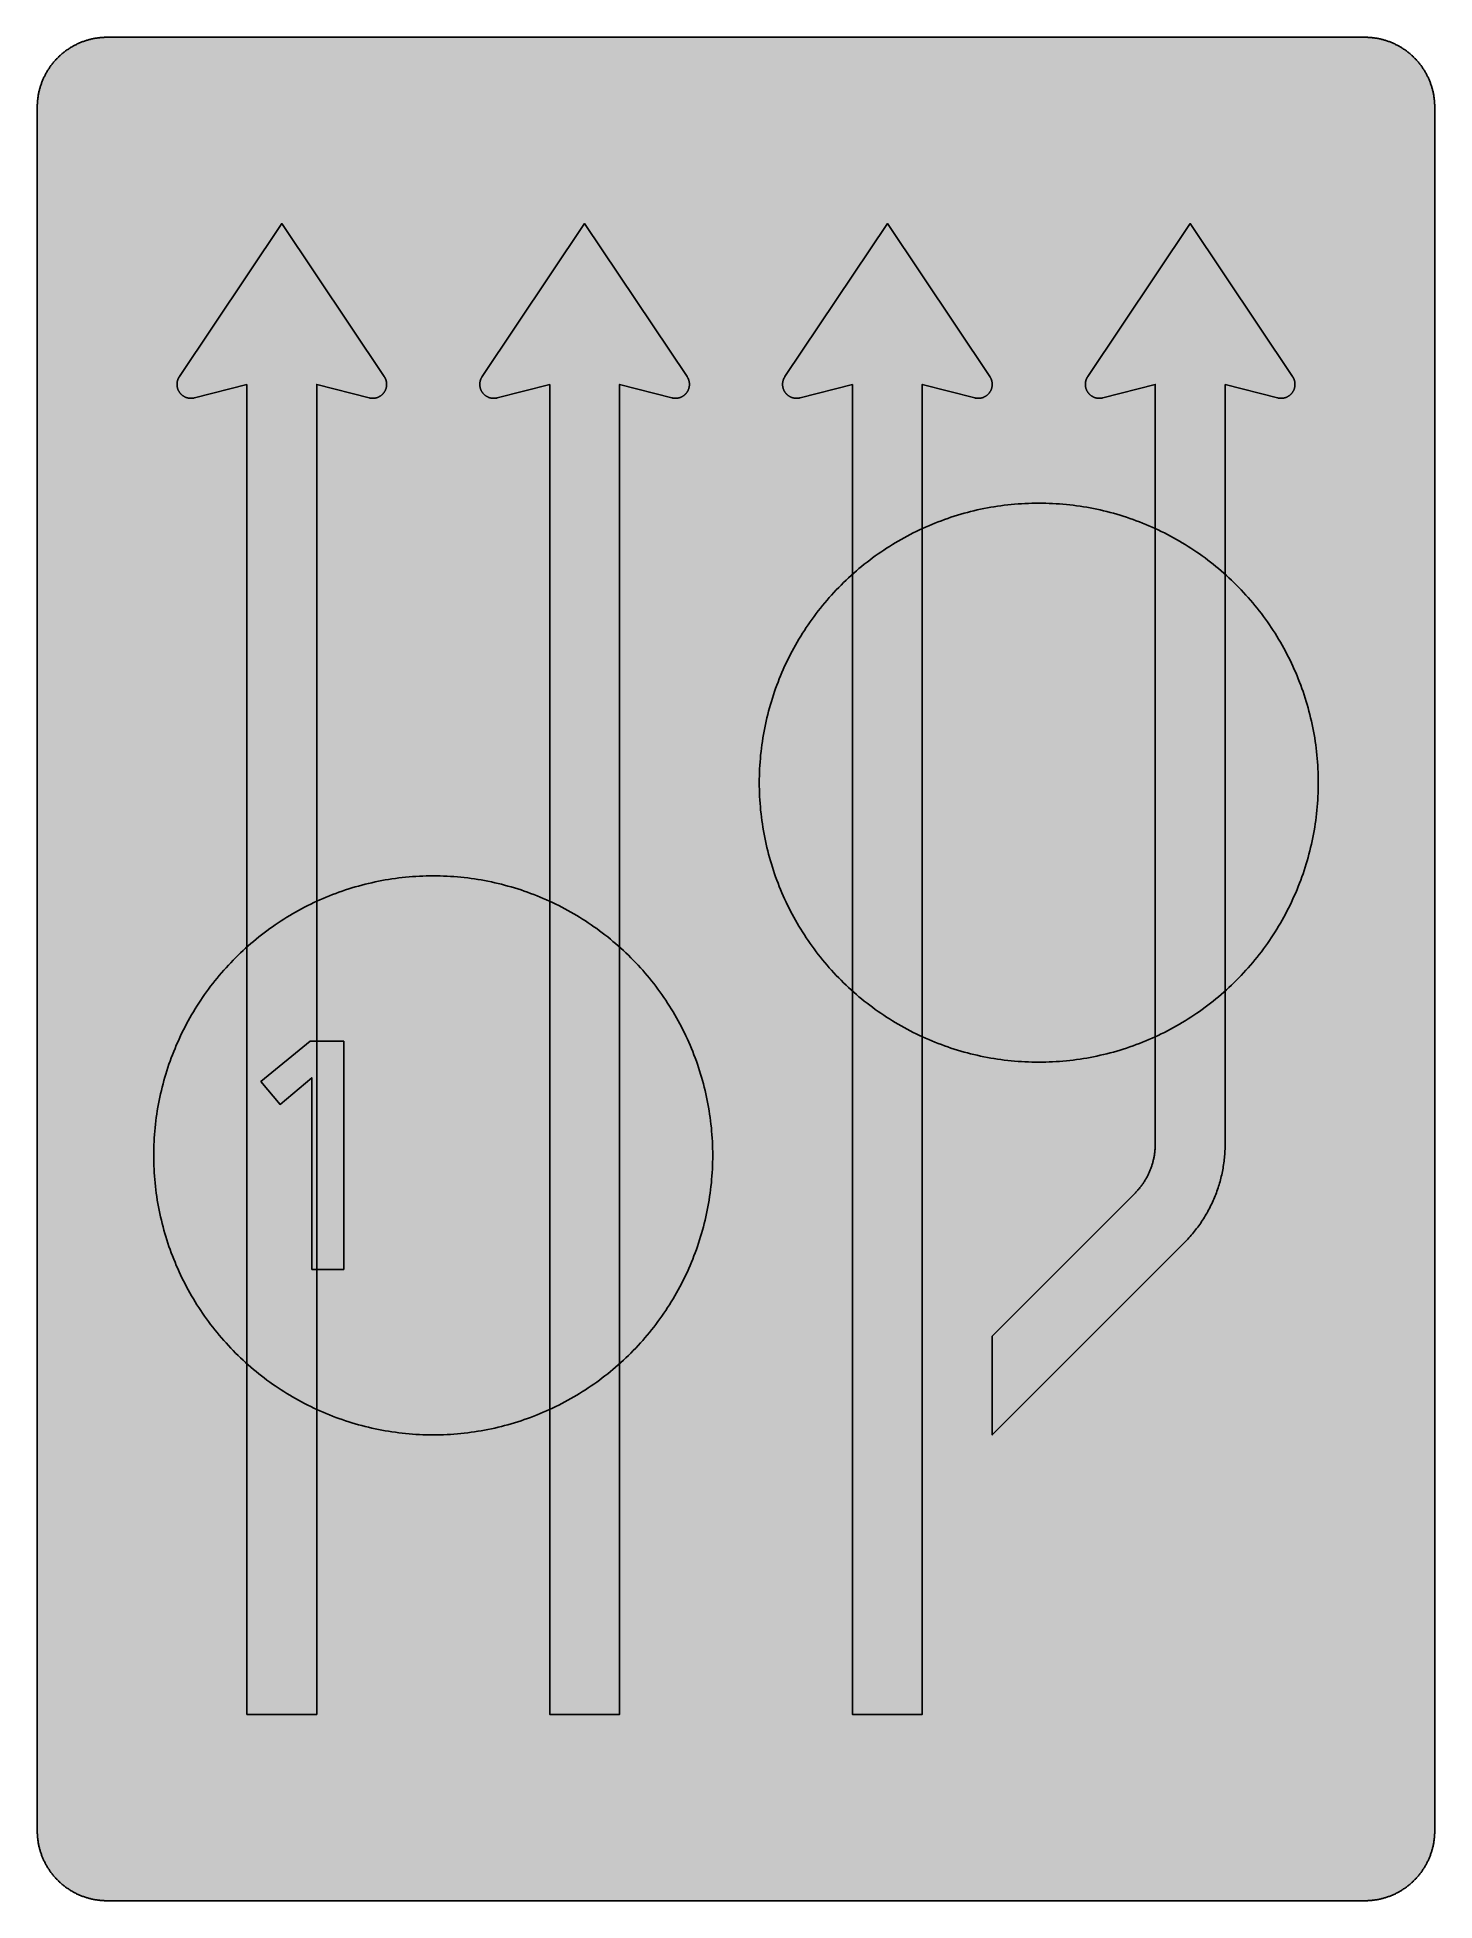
# Model space of a CAD drawing. Header units: millimetres. Extents: x 0 to 423, y 0 to 564.
import ezdxf

# ---------------------------------------------------------------- set-up
doc = ezdxf.new("R2010")
doc.units = ezdxf.units.MM

msp = doc.modelspace()

# ---------------------------------------------------------------- hatches: boundary and pattern name
for color, points in [(254, [(21.2189, 0.0537), (20.955, 0.0533), (20.6934, 0.0584), (20.4292, 0.066), (20.1676, 0.0787), (19.906, 0.094), (19.6469, 0.1118), (19.3853, 0.1321), (19.1262, 0.1549), (18.8671, 0.1829), (18.608, 0.2134), (18.349, 0.2464), (18.0924, 0.2845), (17.8359, 0.3251), (17.5793, 0.3683), (17.3253, 0.414), (17.0688, 0.4623), (16.8148, 0.5156), (16.5633, 0.5715), (16.3093, 0.6299), (16.0579, 0.6909), (15.809, 0.7544), (15.56, 0.823), (15.3111, 0.8941), (15.0622, 0.9677), (14.8158, 1.0439), (14.5694, 1.1227), (14.3256, 1.2065), (14.0818, 1.2903), (13.8379, 1.3792), (13.5966, 1.4707), (13.3579, 1.5672), (13.1191, 1.6637), (12.8803, 1.7628), (12.6441, 1.8669), (12.4079, 1.9736), (12.1742, 2.0803), (11.9405, 2.192), (11.7094, 2.3089), (11.4808, 2.4257), (11.2522, 2.5451), (11.0236, 2.6695), (10.7975, 2.794), (10.574, 2.9235), (10.3505, 3.0556), (10.1295, 3.1877), (9.9111, 3.3249), (9.6926, 3.4646), (9.4742, 3.6068), (9.2608, 3.7541), (9.0475, 3.9014), (8.8341, 4.0513), (8.6258, 4.2037), (8.4176, 4.3612), (8.2118, 4.5187), (8.0061, 4.6812), (7.8029, 4.8438), (7.6022, 5.0114), (7.4041, 5.1816), (7.206, 5.3518), (7.0129, 5.527), (6.8174, 5.7048), (6.6269, 5.8826), (6.4389, 6.0655), (6.2509, 6.2509), (6.0655, 6.4389), (5.8852, 6.6269), (5.7048, 6.8174), (5.527, 7.0104), (5.3518, 7.206), (5.1816, 7.4041), (5.0114, 7.6022), (4.8463, 7.8029), (4.6812, 8.0061), (4.5187, 8.2118), (4.3612, 8.4176), (4.2062, 8.6258), (4.0513, 8.8341), (3.9014, 9.0475), (3.7541, 9.2608), (3.6068, 9.4742), (3.4646, 9.6926), (3.3249, 9.9085), (3.1877, 10.1295), (3.0556, 10.3505), (2.9235, 10.574), (2.794, 10.7975), (2.6695, 11.0236), (2.5451, 11.2522), (2.4257, 11.4808), (2.3063, 11.7094), (2.192, 11.9405), (2.0803, 12.1742), (1.971, 12.4079), (1.8669, 12.6441), (1.7628, 12.8803), (1.6637, 13.1191), (1.5646, 13.3579), (1.4707, 13.5966), (1.3792, 13.8379), (1.2903, 14.0818), (1.2065, 14.3256), (1.1227, 14.5694), (1.0439, 14.8158), (0.9652, 15.0622), (0.8915, 15.3111), (0.823, 15.56), (0.7544, 15.809), (0.6883, 16.0604), (0.6274, 16.3119), (0.569, 16.5633), (0.5131, 16.8148), (0.4623, 17.0688), (0.4115, 17.3253), (0.3658, 17.5793), (0.3226, 17.8359), (0.2819, 18.0924), (0.2464, 18.3515), (0.2134, 18.608), (0.1829, 18.8671), (0.1549, 19.1262), (0.1295, 19.3878), (0.1092, 19.6469), (0.0914, 19.9085), (0.0762, 20.1701), (0.066, 20.4318), (0.0584, 20.6934), (0.0533, 20.955), (0.0508, 21.2192), (0.0522, 543.3314), (0.0533, 543.593), (0.0584, 543.8546), (0.066, 544.1188), (0.0762, 544.3804), (0.0914, 544.642), (0.1092, 544.9011), (0.1295, 545.1627), (0.1549, 545.4218), (0.1829, 545.6809), (0.2134, 545.94), (0.2464, 546.1991), (0.2819, 546.4556), (0.3226, 546.7121), (0.3658, 546.9687), (0.4115, 547.2227), (0.4623, 547.4792), (0.5131, 547.7332), (0.569, 547.9847), (0.6274, 548.2387), (0.6883, 548.4876), (0.7544, 548.7391), (0.823, 548.988), (0.8915, 549.2369), (0.9652, 549.4858), (1.0439, 549.7322), (1.1227, 549.9786), (1.2065, 550.2224), (1.2903, 550.4663), (1.3792, 550.7076), (1.4707, 550.9489), (1.5646, 551.1902), (1.6637, 551.4289), (1.7628, 551.6677), (1.8669, 551.9039), (1.971, 552.1401), (2.0803, 552.3738), (2.192, 552.6049), (2.3063, 552.8386), (2.4257, 553.0672), (2.5451, 553.2958), (2.6695, 553.5244), (2.794, 553.7505), (2.9235, 553.974), (3.0556, 554.1975), (3.1877, 554.4185), (3.3249, 554.6369), (3.4646, 554.8554), (3.6068, 555.0738), (3.7541, 555.2872), (3.9014, 555.5005), (4.0513, 555.7114), (4.2062, 555.9222), (4.3612, 556.1305), (4.5187, 556.3362), (4.6812, 556.5419), (4.8463, 556.7451), (5.0114, 556.9458), (5.1816, 557.1439), (5.3518, 557.342), (5.527, 557.5351), (5.7048, 557.7281), (5.8852, 557.9212), (6.0655, 558.1091), (6.2509, 558.2971), (6.4389, 558.4825), (6.6269, 558.6628), (6.8174, 558.8432), (7.0129, 559.021), (7.206, 559.1937), (7.4041, 559.3664), (7.6022, 559.5366), (7.8029, 559.7017), (8.0061, 559.8668), (8.2118, 560.0268), (8.4176, 560.1868), (8.6258, 560.3418), (8.8341, 560.4967), (9.0475, 560.6466), (9.2608, 560.7939), (9.4742, 560.9387), (9.6926, 561.0835), (9.9111, 561.2232), (10.1295, 561.3603), (10.3505, 561.4924), (10.574, 561.6245), (10.7975, 561.754), (11.0236, 561.8785), (11.2522, 562.0029), (11.4808, 562.1223), (11.7094, 562.2392), (11.9405, 562.356), (12.1742, 562.4678), (12.4079, 562.5744), (12.6441, 562.6811), (12.8803, 562.7853), (13.1191, 562.8843), (13.3579, 562.9834), (13.5966, 563.0774), (13.8379, 563.1688), (14.0818, 563.2577), (14.3256, 563.3415), (14.5694, 563.4253), (14.8158, 563.5041), (15.0622, 563.5803), (15.3111, 563.6539), (15.56, 563.7251), (15.809, 563.7936), (16.0579, 563.8571), (16.3093, 563.9206), (16.5633, 563.9791), (16.8148, 564.0349), (17.0688, 564.0857), (17.3253, 564.1365), (17.5793, 564.1823), (17.8359, 564.2254), (18.0924, 564.2635), (18.349, 564.3016), (18.608, 564.3347), (18.8671, 564.3651), (19.1262, 564.3931), (19.3853, 564.4185), (19.6469, 564.4388), (19.906, 564.4566), (20.1676, 564.4718), (20.4292, 564.482), (20.6934, 564.4896), (20.955, 564.4947), (21.2166, 564.4972), (402.2189, 564.4981), (402.4808, 564.4947), (402.7424, 564.4896), (403.0066, 564.482), (403.2682, 564.4718), (403.5298, 564.4566), (403.7889, 564.4388), (404.0505, 564.4185), (404.3096, 564.3931), (404.5687, 564.3651), (404.8277, 564.3347), (405.0868, 564.3016), (405.3434, 564.2635), (405.5999, 564.2254), (405.8564, 564.1823), (406.113, 564.1365), (406.367, 564.0857), (406.621, 564.0349), (406.875, 563.9791), (407.1264, 563.9206), (407.3779, 563.8571), (407.6268, 563.7936), (407.8783, 563.7251), (408.1272, 563.6539), (408.3736, 563.5803), (408.62, 563.5041), (408.8663, 563.4253), (409.1102, 563.3415), (409.354, 563.2577), (409.5979, 563.1688), (409.8392, 563.0774), (410.0805, 562.9834), (410.3192, 562.8843), (410.5554, 562.7853), (410.7942, 562.6811), (411.0279, 562.5744), (411.2616, 562.4678), (411.4952, 562.356), (411.7264, 562.2392), (411.9575, 562.1223), (412.1861, 562.0029), (412.4122, 561.8785), (412.6382, 561.754), (412.8643, 561.6245), (413.0853, 561.4924), (413.3063, 561.3603), (413.5272, 561.2232), (413.7457, 561.0835), (413.9616, 560.9387), (414.1775, 560.7939), (414.3908, 560.6466), (414.6017, 560.4967), (414.8125, 560.3418), (415.0208, 560.1868), (415.2265, 560.0268), (415.4297, 559.8668), (415.6329, 559.7017), (415.8336, 559.5366), (416.0342, 559.3664), (416.2298, 559.1937), (416.4254, 559.021), (416.6184, 558.8432), (416.8089, 558.6628), (416.9994, 558.4825), (417.1848, 558.2971), (417.3703, 558.1091), (417.5531, 557.9212), (417.7335, 557.7281), (417.9087, 557.5351), (418.084, 557.342), (418.2567, 557.1439), (418.4244, 556.9458), (418.592, 556.7451), (418.7546, 556.5419), (418.9171, 556.3362), (419.0746, 556.1305), (419.2321, 555.9222), (419.3845, 555.7114), (419.5369, 555.5005), (419.6842, 555.2872), (419.829, 555.0738), (419.9712, 554.8554), (420.1109, 554.6369), (420.2481, 554.4185), (420.3827, 554.1975), (420.5148, 553.974), (420.6418, 553.7505), (420.7688, 553.5244), (420.8907, 553.2958), (421.0126, 553.0672), (421.1295, 552.8386), (421.2438, 552.6049), (421.3555, 552.3738), (421.4647, 552.1401), (421.5689, 551.9039), (421.673, 551.6677), (421.7746, 551.4289), (421.8711, 551.1902), (421.9651, 550.9489), (422.0566, 550.7076), (422.1455, 550.4663), (422.2318, 550.2224), (422.3131, 549.9786), (422.3918, 549.7322), (422.4706, 549.4858), (422.5442, 549.2369), (422.6128, 548.988), (422.6814, 548.7391), (422.7449, 548.4876), (422.8084, 548.2387), (422.8668, 547.9847), (422.9227, 547.7332), (422.9735, 547.4792), (423.0243, 547.2227), (423.07, 546.9687), (423.1132, 546.7121), (423.1513, 546.4556), (423.1894, 546.1991), (423.2224, 545.94), (423.2529, 545.6809), (423.2808, 545.4218), (423.3037, 545.1627), (423.3266, 544.9011), (423.3443, 544.642), (423.357, 544.3804), (423.3697, 544.1188), (423.3774, 543.8546), (423.3824, 543.593), (423.385, 543.3314), (423.3855, 21.2203), (423.3824, 20.955), (423.3774, 20.6934), (423.3697, 20.4318), (423.357, 20.1701), (423.3443, 19.9085), (423.3266, 19.6469), (423.3037, 19.3878), (423.2808, 19.1262), (423.2529, 18.8671), (423.2224, 18.608), (423.1894, 18.3515), (423.1513, 18.0924), (423.1132, 17.8359), (423.07, 17.5793), (423.0243, 17.3253), (422.9735, 17.0688), (422.9227, 16.8148), (422.8668, 16.5633), (422.8084, 16.3119), (422.7449, 16.0604), (422.6814, 15.809), (422.6128, 15.56), (422.5442, 15.3111), (422.4706, 15.0622), (422.3918, 14.8158), (422.3131, 14.5694), (422.2318, 14.3256), (422.1455, 14.0818), (422.0566, 13.8379), (421.9651, 13.5966), (421.8711, 13.3579), (421.7746, 13.1191), (421.673, 12.8803), (421.5689, 12.6441), (421.4647, 12.4079), (421.3555, 12.1742), (421.2438, 11.9405), (421.1295, 11.7094), (421.0126, 11.4808), (420.8907, 11.2522), (420.7688, 11.0236), (420.6418, 10.7975), (420.5148, 10.574), (420.3827, 10.3505), (420.2481, 10.1295), (420.1109, 9.9085), (419.9712, 9.6926), (419.829, 9.4742), (419.6842, 9.2608), (419.5369, 9.0475), (419.3845, 8.8341), (419.2321, 8.6258), (419.0746, 8.4176), (418.9171, 8.2118), (418.7546, 8.0061), (418.592, 7.8029), (418.4244, 7.6022), (418.2567, 7.4041), (418.084, 7.206), (417.9087, 7.0104), (417.7335, 6.8174), (417.5531, 6.6269), (417.3703, 6.4389), (417.1848, 6.2509), (416.9994, 6.0655), (416.8089, 5.8826), (416.6184, 5.7048), (416.4254, 5.527), (416.2298, 5.3518), (416.0342, 5.1816), (415.8336, 5.0114), (415.6329, 4.8438), (415.4297, 4.6812), (415.2265, 4.5187), (415.0208, 4.3612), (414.8125, 4.2037), (414.6017, 4.0513), (414.3908, 3.9014), (414.1775, 3.7541), (413.9616, 3.6068), (413.7457, 3.4646), (413.5272, 3.3249), (413.3063, 3.1877), (413.0853, 3.0556), (412.8643, 2.9235), (412.6382, 2.794), (412.4122, 2.6695), (412.1861, 2.5451), (411.9575, 2.4257), (411.7264, 2.3089), (411.4952, 2.192), (411.2616, 2.0803), (411.0279, 1.9736), (410.7942, 1.8669), (410.5554, 1.7628), (410.3192, 1.6637), (410.0805, 1.5672), (409.8392, 1.4707), (409.5979, 1.3792), (409.354, 1.2903), (409.1102, 1.2065), (408.8663, 1.1227), (408.62, 1.0439), (408.3736, 0.9677), (408.1272, 0.8941), (407.8783, 0.823), (407.6268, 0.7544), (407.3779, 0.6909), (407.1264, 0.6299), (406.875, 0.5715), (406.621, 0.5156), (406.367, 0.4623), (406.113, 0.414), (405.8564, 0.3683), (405.5999, 0.3251), (405.3434, 0.2845), (405.0868, 0.2464), (404.8277, 0.2134), (404.5687, 0.1829), (404.3096, 0.1549), (404.0505, 0.1321), (403.7889, 0.1118), (403.5298, 0.094), (403.2682, 0.0787), (403.0066, 0.066), (402.7424, 0.0584), (402.4808, 0.0533), (402.2166, 0.0533)]), (59, [(63.5522, 459.3703), (47.6772, 455.2703), (47.6606, 455.2645), (47.6428, 455.262), (47.6275, 455.2569), (47.6123, 455.2518), (47.5945, 455.2493), (47.5793, 455.2442), (47.5615, 455.2417), (47.5463, 455.2366), (47.531, 455.234), (47.5132, 455.2315), (47.498, 455.2264), (47.4802, 455.2239), (47.465, 455.2213), (47.4472, 455.2163), (47.432, 455.2137), (47.4167, 455.2112), (47.3989, 455.2086), (47.3837, 455.2036), (47.3659, 455.201), (47.3507, 455.1985), (47.3329, 455.1959), (47.3177, 455.1934), (47.2999, 455.1909), (47.2846, 455.1883), (47.2669, 455.1858), (47.2516, 455.1832), (47.2338, 455.1807), (47.2186, 455.1782), (47.2008, 455.1756), (47.1856, 455.1731), (47.1678, 455.1705), (47.1526, 455.168), (47.1348, 455.168), (47.1195, 455.1655), (47.1018, 455.1629), (47.0865, 455.1604), (47.0687, 455.1604), (47.0535, 455.1578), (47.0357, 455.1553), (47.0179, 455.1553), (47.0027, 455.1528), (46.9849, 455.1502), (46.9697, 455.1502), (46.9519, 455.1477), (46.9367, 455.1477), (46.9189, 455.1451), (46.9036, 455.1451), (46.8859, 455.1451), (46.8681, 455.1426), (46.8528, 455.1426), (46.8351, 455.1401), (46.8198, 455.1401), (46.802, 455.1401), (46.7843, 455.1401), (46.769, 455.1375), (46.7512, 455.1375), (46.736, 455.1375), (46.7182, 455.1375), (46.7004, 455.1375), (46.6852, 455.135), (46.6674, 455.135), (46.6522, 455.135), (46.6344, 455.135), (46.6166, 455.135), (46.5074, 455.1375), (46.4007, 455.1401), (46.2915, 455.1477), (46.1848, 455.1578), (46.0781, 455.1705), (45.974, 455.1832), (45.8673, 455.201), (45.7657, 455.2213), (45.6616, 455.2442), (45.56, 455.2696), (45.4584, 455.295), (45.3593, 455.3255), (45.2603, 455.3585), (45.1612, 455.3915), (45.0647, 455.4296), (44.9707, 455.4677), (44.8767, 455.5084), (44.7827, 455.5541), (44.6913, 455.5998), (44.5999, 455.6455), (44.511, 455.6963), (44.4221, 455.7497), (44.3357, 455.803), (44.2519, 455.8589), (44.1681, 455.9173), (44.0842, 455.9757), (44.0055, 456.0392), (43.9242, 456.1027), (43.848, 456.1688), (43.7718, 456.2348), (43.6982, 456.3034), (43.6245, 456.3745), (43.5534, 456.4482), (43.4848, 456.5218), (43.4162, 456.598), (43.3502, 456.6768), (43.2867, 456.7555), (43.2257, 456.8368), (43.1648, 456.9181), (43.1063, 457.0019), (43.0505, 457.0882), (42.9971, 457.1746), (42.9463, 457.261), (42.8955, 457.3499), (42.8473, 457.4413), (42.8015, 457.5327), (42.7584, 457.6267), (42.7177, 457.7207), (42.6771, 457.8172), (42.6415, 457.9137), (42.606, 458.0103), (42.5755, 458.1093), (42.545, 458.2109), (42.5171, 458.31), (42.4917, 458.4116), (42.4713, 458.5157), (42.451, 458.6199), (42.4332, 458.724), (42.418, 458.8307), (42.4053, 458.9374), (42.3977, 459.044), (42.3901, 459.1507), (42.385, 459.2599), (42.385, 459.3692), (42.385, 459.4073), (42.385, 459.4479), (42.385, 459.486), (42.3875, 459.5266), (42.3901, 459.5647), (42.3901, 459.6054), (42.3926, 459.6435), (42.3951, 459.6816), (42.4002, 459.7222), (42.4028, 459.7603), (42.4053, 459.7984), (42.4104, 459.8365), (42.4155, 459.8772), (42.4205, 459.9153), (42.4256, 459.9534), (42.4307, 459.9915), (42.4358, 460.0321), (42.4434, 460.0702), (42.4485, 460.1083), (42.4561, 460.1464), (42.4637, 460.1845), (42.4713, 460.2226), (42.479, 460.2607), (42.4866, 460.2988), (42.4967, 460.3369), (42.5069, 460.375), (42.5145, 460.4131), (42.5247, 460.4487), (42.5348, 460.4868), (42.545, 460.5249), (42.5552, 460.563), (42.5679, 460.5985), (42.578, 460.6366), (42.5907, 460.6722), (42.6034, 460.7103), (42.6161, 460.7484), (42.6288, 460.7839), (42.6415, 460.8195), (42.6542, 460.8576), (42.6695, 460.8932), (42.6822, 460.9287), (42.6974, 460.9668), (42.7126, 461.0024), (42.7279, 461.0379), (42.7431, 461.0735), (42.7584, 461.1091), (42.7761, 461.1446), (42.7914, 461.1802), (42.8092, 461.2157), (42.8269, 461.2488), (42.8447, 461.2843), (42.8625, 461.3199), (42.8803, 461.3529), (42.8981, 461.3885), (42.9158, 461.424), (42.9362, 461.457), (42.9565, 461.4901), (42.9743, 461.5256), (42.9946, 461.5586), (43.0149, 461.5917), (43.0378, 461.6247), (43.0581, 461.6577), (43.0784, 461.6907), (43.1013, 461.7237), (74.1355, 508.0536), (105.1705, 461.7251), (105.1916, 461.6907), (105.2119, 461.6577), (105.2322, 461.6247), (105.2551, 461.5917), (105.2754, 461.5586), (105.2957, 461.5256), (105.3135, 461.4901), (105.3338, 461.457), (105.3541, 461.424), (105.3719, 461.3885), (105.3897, 461.3529), (105.4075, 461.3199), (105.4252, 461.2843), (105.443, 461.2488), (105.4608, 461.2157), (105.4786, 461.1802), (105.4938, 461.1446), (105.5116, 461.1091), (105.5268, 461.0735), (105.5421, 461.0379), (105.5573, 461.0024), (105.5726, 460.9668), (105.5878, 460.9287), (105.6005, 460.8932), (105.6157, 460.8576), (105.6284, 460.8195), (105.6411, 460.7839), (105.6538, 460.7484), (105.6665, 460.7103), (105.6792, 460.6722), (105.6894, 460.6366), (105.7021, 460.5985), (105.7123, 460.563), (105.725, 460.5249), (105.7351, 460.4868), (105.7453, 460.4487), (105.7529, 460.4131), (105.7631, 460.375), (105.7732, 460.3369), (105.7808, 460.2988), (105.7885, 460.2607), (105.7986, 460.2226), (105.8062, 460.1845), (105.8113, 460.1464), (105.8189, 460.1083), (105.8266, 460.0702), (105.8316, 460.0321), (105.8393, 459.9915), (105.8443, 459.9534), (105.8494, 459.9153), (105.8545, 459.8772), (105.8596, 459.8365), (105.8621, 459.7984), (105.8672, 459.7603), (105.8697, 459.7222), (105.8723, 459.6816), (105.8748, 459.6435), (105.8774, 459.6054), (105.8799, 459.5647), (105.8824, 459.5266), (105.8824, 459.486), (105.8824, 459.4479), (105.885, 459.4073), (105.885, 459.3692), (105.8824, 459.2599), (105.8799, 459.1507), (105.8723, 459.044), (105.8621, 458.9374), (105.8494, 458.8307), (105.8367, 458.724), (105.8189, 458.6199), (105.7986, 458.5157), (105.7758, 458.4116), (105.7504, 458.31), (105.725, 458.2109), (105.6945, 458.1093), (105.6615, 458.0103), (105.6284, 457.9137), (105.5903, 457.8172), (105.5522, 457.7207), (105.5116, 457.6267), (105.4659, 457.5327), (105.4202, 457.4413), (105.3744, 457.3499), (105.3236, 457.261), (105.2703, 457.1746), (105.217, 457.0882), (105.1611, 457.0019), (105.1027, 456.9181), (105.0442, 456.8368), (104.9807, 456.7555), (104.9172, 456.6768), (104.8512, 456.598), (104.7852, 456.5218), (104.7166, 456.4482), (104.6455, 456.3745), (104.5718, 456.3034), (104.4981, 456.2348), (104.4219, 456.1688), (104.3432, 456.1027), (104.2645, 456.0392), (104.1832, 455.9757), (104.1019, 455.9173), (104.0181, 455.8589), (103.9317, 455.803), (103.8454, 455.7497), (103.759, 455.6963), (103.6701, 455.6455), (103.5787, 455.5998), (103.4872, 455.5541), (103.3932, 455.5084), (103.2993, 455.4677), (103.2027, 455.4296), (103.1062, 455.3915), (103.0097, 455.3585), (102.9106, 455.3255), (102.809, 455.295), (102.71, 455.2696), (102.6084, 455.2442), (102.5042, 455.2213), (102.4001, 455.201), (102.296, 455.1832), (102.1893, 455.1705), (102.0851, 455.1578), (101.9759, 455.1477), (101.8692, 455.1401), (101.76, 455.1375), (101.6508, 455.135), (101.633, 455.135), (101.6178, 455.135), (101.6, 455.135), (101.5848, 455.135), (101.567, 455.1375), (101.5517, 455.1375), (101.534, 455.1375), (101.5162, 455.1375), (101.5009, 455.1375), (101.4832, 455.1401), (101.4679, 455.1401), (101.4501, 455.1401), (101.4349, 455.1401), (101.4171, 455.1426), (101.3993, 455.1426), (101.3841, 455.1451), (101.3663, 455.1451), (101.3511, 455.1451), (101.3333, 455.1477), (101.3181, 455.1477), (101.3003, 455.1502), (101.285, 455.1502), (101.2673, 455.1528), (101.2495, 455.1553), (101.2342, 455.1553), (101.2165, 455.1578), (101.2012, 455.1604), (101.1834, 455.1604), (101.1682, 455.1629), (101.1504, 455.1655), (101.1352, 455.168), (101.1174, 455.168), (101.1022, 455.1705), (101.0844, 455.1731), (101.0691, 455.1756), (101.0514, 455.1782), (101.0361, 455.1807), (101.0183, 455.1832), (101.0031, 455.1858), (100.9853, 455.1883), (100.9701, 455.1909), (100.9523, 455.1934), (100.9371, 455.1959), (100.9193, 455.1985), (100.904, 455.201), (100.8863, 455.2036), (100.871, 455.2086), (100.8532, 455.2112), (100.838, 455.2137), (100.8202, 455.2163), (100.805, 455.2213), (100.7872, 455.2239), (100.772, 455.2264), (100.7567, 455.2315), (100.7389, 455.234), (100.7237, 455.2366), (100.7059, 455.2417), (100.6907, 455.2442), (100.6729, 455.2493), (100.6577, 455.2518), (100.6424, 455.2569), (100.6246, 455.262), (100.6094, 455.2645), (100.5916, 455.2696), (84.7189, 459.3703), (84.7189, 56.4981), (63.5522, 56.4981)]), (59, [(155.2744, 459.3703), (139.3994, 455.2703), (139.3825, 455.2645), (139.3647, 455.262), (139.3495, 455.2569), (139.3342, 455.2518), (139.3165, 455.2493), (139.3012, 455.2442), (139.286, 455.2417), (139.2682, 455.2366), (139.253, 455.234), (139.2352, 455.2315), (139.2199, 455.2264), (139.2022, 455.2239), (139.1869, 455.2213), (139.1717, 455.2163), (139.1539, 455.2137), (139.1387, 455.2112), (139.1209, 455.2086), (139.1056, 455.2036), (139.0879, 455.201), (139.0726, 455.1985), (139.0548, 455.1959), (139.0396, 455.1934), (139.0218, 455.1909), (139.0066, 455.1883), (138.9888, 455.1858), (138.9736, 455.1832), (138.9558, 455.1807), (138.9405, 455.1782), (138.9228, 455.1756), (138.9075, 455.1731), (138.8897, 455.1705), (138.8745, 455.168), (138.8567, 455.168), (138.8415, 455.1655), (138.8237, 455.1629), (138.8085, 455.1604), (138.7907, 455.1604), (138.7754, 455.1578), (138.7577, 455.1553), (138.7424, 455.1553), (138.7246, 455.1528), (138.7069, 455.1502), (138.6916, 455.1502), (138.6738, 455.1477), (138.6586, 455.1477), (138.6408, 455.1451), (138.6256, 455.1451), (138.6078, 455.1451), (138.59, 455.1426), (138.5748, 455.1426), (138.557, 455.1401), (138.5418, 455.1401), (138.524, 455.1401), (138.5087, 455.1401), (138.491, 455.1375), (138.4732, 455.1375), (138.4579, 455.1375), (138.4402, 455.1375), (138.4249, 455.1375), (138.4071, 455.135), (138.3894, 455.135), (138.3741, 455.135), (138.3563, 455.135), (138.3411, 455.135), (138.2293, 455.1375), (138.1227, 455.1401), (138.0134, 455.1477), (137.9068, 455.1578), (137.8001, 455.1705), (137.6959, 455.1832), (137.5918, 455.201), (137.4877, 455.2213), (137.3835, 455.2442), (137.2819, 455.2696), (137.1803, 455.295), (137.0813, 455.3255), (136.9822, 455.3585), (136.8857, 455.3915), (136.7892, 455.4296), (136.6926, 455.4677), (136.5987, 455.5084), (136.5047, 455.5541), (136.4132, 455.5998), (136.3218, 455.6455), (136.2329, 455.6963), (136.144, 455.7497), (136.0576, 455.803), (135.9738, 455.8589), (135.89, 455.9173), (135.8062, 455.9757), (135.7274, 456.0392), (135.6462, 456.1027), (135.57, 456.1688), (135.4938, 456.2348), (135.4201, 456.3034), (135.3464, 456.3745), (135.2753, 456.4482), (135.2067, 456.5218), (135.1382, 456.598), (135.0747, 456.6768), (135.0086, 456.7555), (134.9477, 456.8368), (134.8867, 456.9181), (134.8308, 457.0019), (134.7724, 457.0882), (134.7191, 457.1746), (134.6683, 457.261), (134.6175, 457.3499), (134.5692, 457.4413), (134.5235, 457.5327), (134.4803, 457.6267), (134.4397, 457.7207), (134.399, 457.8172), (134.3635, 457.9137), (134.3279, 458.0103), (134.2974, 458.1093), (134.2669, 458.2109), (134.239, 458.31), (134.2161, 458.4116), (134.1933, 458.5157), (134.173, 458.6199), (134.1552, 458.724), (134.1399, 458.8307), (134.1272, 458.9374), (134.1196, 459.044), (134.112, 459.1507), (134.1069, 459.2599), (134.1069, 459.3692), (134.1069, 459.4073), (134.1069, 459.4479), (134.1069, 459.486), (134.1095, 459.5266), (134.112, 459.5647), (134.112, 459.6054), (134.1145, 459.6435), (134.1171, 459.6816), (134.1222, 459.7222), (134.1247, 459.7603), (134.1272, 459.7984), (134.1323, 459.8365), (134.1374, 459.8772), (134.1425, 459.9153), (134.1476, 459.9534), (134.1526, 459.9915), (134.1577, 460.0321), (134.1653, 460.0702), (134.1704, 460.1083), (134.178, 460.1464), (134.1857, 460.1845), (134.1933, 460.2226), (134.2009, 460.2607), (134.2111, 460.2988), (134.2187, 460.3369), (134.2288, 460.375), (134.2365, 460.4131), (134.2466, 460.4487), (134.2568, 460.4868), (134.2669, 460.5249), (134.2796, 460.563), (134.2898, 460.5985), (134.3, 460.6366), (134.3127, 460.6722), (134.3254, 460.7103), (134.3381, 460.7484), (134.3508, 460.7839), (134.3635, 460.8195), (134.3762, 460.8576), (134.3914, 460.8932), (134.4041, 460.9287), (134.4193, 460.9668), (134.4346, 461.0024), (134.4498, 461.0379), (134.4651, 461.0735), (134.4803, 461.1091), (134.4981, 461.1446), (134.5133, 461.1802), (134.5311, 461.2157), (134.5489, 461.2488), (134.5667, 461.2843), (134.5844, 461.3199), (134.6022, 461.3529), (134.62, 461.3885), (134.6403, 461.424), (134.6581, 461.457), (134.6784, 461.4901), (134.6987, 461.5256), (134.7191, 461.5586), (134.7394, 461.5917), (134.7597, 461.6247), (134.78, 461.6577), (134.8003, 461.6907), (134.8232, 461.7237), (165.8578, 508.0536), (196.8927, 461.7251), (196.9135, 461.6907), (196.9338, 461.6577), (196.9567, 461.6247), (196.977, 461.5917), (196.9973, 461.5586), (197.0176, 461.5256), (197.038, 461.4901), (197.0557, 461.457), (197.0761, 461.424), (197.0938, 461.3885), (197.1116, 461.3529), (197.1319, 461.3199), (197.1497, 461.2843), (197.165, 461.2488), (197.1827, 461.2157), (197.2005, 461.1802), (197.2158, 461.1446), (197.2335, 461.1091), (197.2488, 461.0735), (197.264, 461.0379), (197.2793, 461.0024), (197.2945, 460.9668), (197.3097, 460.9287), (197.3224, 460.8932), (197.3377, 460.8576), (197.3504, 460.8195), (197.3631, 460.7839), (197.3758, 460.7484), (197.3885, 460.7103), (197.4012, 460.6722), (197.4139, 460.6366), (197.424, 460.5985), (197.4342, 460.563), (197.4469, 460.5249), (197.4571, 460.4868), (197.4672, 460.4487), (197.4774, 460.4131), (197.485, 460.375), (197.4952, 460.3369), (197.5028, 460.2988), (197.5129, 460.2607), (197.5206, 460.2226), (197.5282, 460.1845), (197.5358, 460.1464), (197.5409, 460.1083), (197.5485, 460.0702), (197.5536, 460.0321), (197.5612, 459.9915), (197.5663, 459.9534), (197.5714, 459.9153), (197.5764, 459.8772), (197.5815, 459.8365), (197.5841, 459.7984), (197.5891, 459.7603), (197.5917, 459.7222), (197.5942, 459.6816), (197.5968, 459.6435), (197.5993, 459.6054), (197.6018, 459.5647), (197.6044, 459.5266), (197.6044, 459.486), (197.6069, 459.4479), (197.6069, 459.4073), (197.6069, 459.3692), (197.6044, 459.2599), (197.6018, 459.1507), (197.5942, 459.044), (197.5841, 458.9374), (197.5714, 458.8307), (197.5587, 458.724), (197.5409, 458.6199), (197.5206, 458.5157), (197.4977, 458.4116), (197.4723, 458.31), (197.4469, 458.2109), (197.4164, 458.1093), (197.3834, 458.0103), (197.3504, 457.9137), (197.3123, 457.8172), (197.2742, 457.7207), (197.2335, 457.6267), (197.1904, 457.5327), (197.1446, 457.4413), (197.0964, 457.3499), (197.0456, 457.261), (196.9948, 457.1746), (196.9389, 457.0882), (196.883, 457.0019), (196.8246, 456.9181), (196.7662, 456.8368), (196.7027, 456.7555), (196.6392, 456.6768), (196.5731, 456.598), (196.5071, 456.5218), (196.4385, 456.4482), (196.3674, 456.3745), (196.2937, 456.3034), (196.2201, 456.2348), (196.1439, 456.1688), (196.0651, 456.1027), (195.9864, 456.0392), (195.9051, 455.9757), (195.8238, 455.9173), (195.74, 455.8589), (195.6562, 455.803), (195.5673, 455.7497), (195.4809, 455.6963), (195.392, 455.6455), (195.3006, 455.5998), (195.2092, 455.5541), (195.1152, 455.5084), (195.0212, 455.4677), (194.9247, 455.4296), (194.8282, 455.3915), (194.7316, 455.3585), (194.6326, 455.3255), (194.5335, 455.295), (194.4319, 455.2696), (194.3303, 455.2442), (194.2262, 455.2213), (194.122, 455.201), (194.0179, 455.1832), (193.9112, 455.1705), (193.8071, 455.1578), (193.6979, 455.1477), (193.5912, 455.1401), (193.482, 455.1375), (193.3727, 455.135), (193.3575, 455.135), (193.3397, 455.135), (193.3219, 455.135), (193.3067, 455.135), (193.2889, 455.1375), (193.2737, 455.1375), (193.2559, 455.1375), (193.2407, 455.1375), (193.2229, 455.1375), (193.2051, 455.1401), (193.1899, 455.1401), (193.1721, 455.1401), (193.1568, 455.1401), (193.1391, 455.1426), (193.1238, 455.1426), (193.106, 455.1451), (193.0883, 455.1451), (193.073, 455.1451), (193.0552, 455.1477), (193.04, 455.1477), (193.0222, 455.1502), (193.007, 455.1502), (192.9892, 455.1528), (192.974, 455.1553), (192.9562, 455.1553), (192.9384, 455.1578), (192.9232, 455.1604), (192.9054, 455.1604), (192.8901, 455.1629), (192.8724, 455.1655), (192.8571, 455.168), (192.8393, 455.168), (192.8241, 455.1705), (192.8063, 455.1731), (192.7911, 455.1756), (192.7733, 455.1782), (192.7581, 455.1807), (192.7403, 455.1832), (192.725, 455.1858), (192.7073, 455.1883), (192.692, 455.1909), (192.6742, 455.1934), (192.659, 455.1959), (192.6412, 455.1985), (192.626, 455.201), (192.6082, 455.2036), (192.593, 455.2086), (192.5752, 455.2112), (192.5599, 455.2137), (192.5422, 455.2163), (192.5269, 455.2213), (192.5117, 455.2239), (192.4939, 455.2264), (192.4787, 455.2315), (192.4609, 455.234), (192.4456, 455.2366), (192.4279, 455.2417), (192.4126, 455.2442), (192.3974, 455.2493), (192.3796, 455.2518), (192.3644, 455.2569), (192.3466, 455.262), (192.3313, 455.2645), (192.3161, 455.2696), (176.4411, 459.3703), (176.4411, 56.4981), (155.2744, 56.4981)]), (59, [(246.9967, 459.3703), (231.1217, 455.2703), (231.1044, 455.2645), (231.0892, 455.262), (231.0714, 455.2569), (231.0562, 455.2518), (231.0384, 455.2493), (231.0232, 455.2442), (231.0079, 455.2417), (230.9901, 455.2366), (230.9749, 455.234), (230.9571, 455.2315), (230.9419, 455.2264), (230.9266, 455.2239), (230.9089, 455.2213), (230.8936, 455.2163), (230.8758, 455.2137), (230.8606, 455.2112), (230.8428, 455.2086), (230.8276, 455.2036), (230.8098, 455.201), (230.7946, 455.1985), (230.7793, 455.1959), (230.7615, 455.1934), (230.7463, 455.1909), (230.7285, 455.1883), (230.7133, 455.1858), (230.6955, 455.1832), (230.6803, 455.1807), (230.6625, 455.1782), (230.6472, 455.1756), (230.6295, 455.1731), (230.6142, 455.1705), (230.5964, 455.168), (230.5812, 455.168), (230.5634, 455.1655), (230.5456, 455.1629), (230.5304, 455.1604), (230.5126, 455.1604), (230.4974, 455.1578), (230.4796, 455.1553), (230.4644, 455.1553), (230.4466, 455.1528), (230.4313, 455.1502), (230.4136, 455.1502), (230.3958, 455.1477), (230.3805, 455.1477), (230.3628, 455.1451), (230.3475, 455.1451), (230.3297, 455.1451), (230.3145, 455.1426), (230.2967, 455.1426), (230.2789, 455.1401), (230.2637, 455.1401), (230.2459, 455.1401), (230.2307, 455.1401), (230.2129, 455.1375), (230.1951, 455.1375), (230.1799, 455.1375), (230.1621, 455.1375), (230.1469, 455.1375), (230.1291, 455.135), (230.1113, 455.135), (230.0961, 455.135), (230.0783, 455.135), (230.063, 455.135), (229.9538, 455.1375), (229.8446, 455.1401), (229.7354, 455.1477), (229.6287, 455.1578), (229.522, 455.1705), (229.4179, 455.1832), (229.3137, 455.201), (229.2096, 455.2213), (229.1055, 455.2442), (229.0039, 455.2696), (228.9023, 455.295), (228.8032, 455.3255), (228.7041, 455.3585), (228.6076, 455.3915), (228.5111, 455.4296), (228.4146, 455.4677), (228.3206, 455.5084), (228.2266, 455.5541), (228.1352, 455.5998), (228.0437, 455.6455), (227.9548, 455.6963), (227.8685, 455.7497), (227.7796, 455.803), (227.6958, 455.8589), (227.6119, 455.9173), (227.5307, 455.9757), (227.4494, 456.0392), (227.3706, 456.1027), (227.2919, 456.1688), (227.2157, 456.2348), (227.142, 456.3034), (227.0684, 456.3745), (226.9973, 456.4482), (226.9287, 456.5218), (226.8601, 456.598), (226.7966, 456.6768), (226.7331, 456.7555), (226.6696, 456.8368), (226.6112, 456.9181), (226.5528, 457.0019), (226.4969, 457.0882), (226.441, 457.1746), (226.3902, 457.261), (226.3394, 457.3499), (226.2911, 457.4413), (226.2454, 457.5327), (226.2022, 457.6267), (226.1616, 457.7207), (226.1235, 457.8172), (226.0854, 457.9137), (226.0524, 458.0103), (226.0194, 458.1093), (225.9889, 458.2109), (225.9609, 458.31), (225.9381, 458.4116), (225.9152, 458.5157), (225.8949, 458.6199), (225.8771, 458.724), (225.8619, 458.8307), (225.8517, 458.9374), (225.8416, 459.044), (225.8339, 459.1507), (225.8289, 459.2599), (225.8289, 459.3692), (225.8289, 459.4073), (225.8289, 459.4479), (225.8314, 459.486), (225.8314, 459.5266), (225.8339, 459.5647), (225.8365, 459.6054), (225.8365, 459.6435), (225.8416, 459.6816), (225.8441, 459.7222), (225.8466, 459.7603), (225.8517, 459.7984), (225.8543, 459.8365), (225.8593, 459.8772), (225.8644, 459.9153), (225.8695, 459.9534), (225.8746, 459.9915), (225.8797, 460.0321), (225.8873, 460.0702), (225.8949, 460.1083), (225.9, 460.1464), (225.9076, 460.1845), (225.9152, 460.2226), (225.9228, 460.2607), (225.933, 460.2988), (225.9406, 460.3369), (225.9508, 460.375), (225.9584, 460.4131), (225.9686, 460.4487), (225.9787, 460.4868), (225.9889, 460.5249), (226.0016, 460.563), (226.0117, 460.5985), (226.0244, 460.6366), (226.0346, 460.6722), (226.0473, 460.7103), (226.06, 460.7484), (226.0727, 460.7839), (226.0854, 460.8195), (226.1006, 460.8576), (226.1133, 460.8932), (226.1286, 460.9287), (226.1413, 460.9668), (226.1565, 461.0024), (226.1718, 461.0379), (226.187, 461.0735), (226.2048, 461.1091), (226.22, 461.1446), (226.2353, 461.1802), (226.253, 461.2157), (226.2708, 461.2488), (226.2886, 461.2843), (226.3064, 461.3199), (226.3242, 461.3529), (226.3419, 461.3885), (226.3623, 461.424), (226.38, 461.457), (226.4004, 461.4901), (226.4207, 461.5256), (226.441, 461.5586), (226.4613, 461.5917), (226.4816, 461.6247), (226.502, 461.6577), (226.5248, 461.6907), (226.5451, 461.7237), (257.58, 508.0536), (288.6149, 461.7251), (288.6354, 461.6907), (288.6558, 461.6577), (288.6786, 461.6247), (288.6989, 461.5917), (288.7193, 461.5586), (288.7396, 461.5256), (288.7599, 461.4901), (288.7777, 461.457), (288.798, 461.424), (288.8158, 461.3885), (288.8361, 461.3529), (288.8539, 461.3199), (288.8717, 461.2843), (288.8894, 461.2488), (288.9047, 461.2157), (288.9225, 461.1802), (288.9377, 461.1446), (288.9555, 461.1091), (288.9707, 461.0735), (288.986, 461.0379), (289.0012, 461.0024), (289.0164, 460.9668), (289.0317, 460.9287), (289.0444, 460.8932), (289.0596, 460.8576), (289.0723, 460.8195), (289.085, 460.7839), (289.0977, 460.7484), (289.1104, 460.7103), (289.1231, 460.6722), (289.1358, 460.6366), (289.146, 460.5985), (289.1587, 460.563), (289.1688, 460.5249), (289.179, 460.4868), (289.1892, 460.4487), (289.1993, 460.4131), (289.2069, 460.375), (289.2171, 460.3369), (289.2247, 460.2988), (289.2349, 460.2607), (289.2425, 460.2226), (289.2501, 460.1845), (289.2577, 460.1464), (289.2628, 460.1083), (289.2704, 460.0702), (289.2755, 460.0321), (289.2831, 459.9915), (289.2882, 459.9534), (289.2933, 459.9153), (289.2984, 459.8772), (289.3035, 459.8365), (289.306, 459.7984), (289.3111, 459.7603), (289.3136, 459.7222), (289.3162, 459.6816), (289.3187, 459.6435), (289.3212, 459.6054), (289.3238, 459.5647), (289.3263, 459.5266), (289.3263, 459.486), (289.3289, 459.4479), (289.3289, 459.4073), (289.3289, 459.3692), (289.3263, 459.2599), (289.3238, 459.1507), (289.3162, 459.044), (289.306, 458.9374), (289.2958, 458.8307), (289.2806, 458.724), (289.2628, 458.6199), (289.2425, 458.5157), (289.2196, 458.4116), (289.1942, 458.31), (289.1688, 458.2109), (289.1384, 458.1093), (289.1053, 458.0103), (289.0723, 457.9137), (289.0342, 457.8172), (288.9961, 457.7207), (288.9555, 457.6267), (288.9123, 457.5327), (288.8666, 457.4413), (288.8183, 457.3499), (288.7675, 457.261), (288.7167, 457.1746), (288.6608, 457.0882), (288.605, 457.0019), (288.5491, 456.9181), (288.4881, 456.8368), (288.4272, 456.7555), (288.3611, 456.6768), (288.2976, 456.598), (288.229, 456.5218), (288.1605, 456.4482), (288.0893, 456.3745), (288.0157, 456.3034), (287.942, 456.2348), (287.8658, 456.1688), (287.7896, 456.1027), (287.7083, 456.0392), (287.6296, 455.9757), (287.5458, 455.9173), (287.462, 455.8589), (287.3781, 455.803), (287.2918, 455.7497), (287.2029, 455.6963), (287.114, 455.6455), (287.0225, 455.5998), (286.9311, 455.5541), (286.8371, 455.5084), (286.7431, 455.4677), (286.6466, 455.4296), (286.5501, 455.3915), (286.4536, 455.3585), (286.3545, 455.3255), (286.2555, 455.295), (286.1539, 455.2696), (286.0523, 455.2442), (285.9481, 455.2213), (285.844, 455.201), (285.7398, 455.1832), (285.6357, 455.1705), (285.529, 455.1578), (285.4223, 455.1477), (285.3131, 455.1401), (285.2039, 455.1375), (285.0947, 455.135), (285.0794, 455.135), (285.0617, 455.135), (285.0464, 455.135), (285.0286, 455.135), (285.0109, 455.1375), (284.9956, 455.1375), (284.9778, 455.1375), (284.9626, 455.1375), (284.9448, 455.1375), (284.9296, 455.1401), (284.9118, 455.1401), (284.894, 455.1401), (284.8788, 455.1401), (284.861, 455.1426), (284.8458, 455.1426), (284.828, 455.1451), (284.8127, 455.1451), (284.795, 455.1451), (284.7772, 455.1477), (284.7619, 455.1477), (284.7442, 455.1502), (284.7289, 455.1502), (284.7111, 455.1528), (284.6959, 455.1553), (284.6781, 455.1553), (284.6629, 455.1578), (284.6451, 455.1604), (284.6299, 455.1604), (284.6121, 455.1629), (284.5943, 455.1655), (284.5791, 455.168), (284.5613, 455.168), (284.546, 455.1705), (284.5283, 455.1731), (284.513, 455.1756), (284.4952, 455.1782), (284.48, 455.1807), (284.4622, 455.1832), (284.447, 455.1858), (284.4292, 455.1883), (284.414, 455.1909), (284.3962, 455.1934), (284.3809, 455.1959), (284.3632, 455.1985), (284.3479, 455.201), (284.3301, 455.2036), (284.3149, 455.2086), (284.2971, 455.2112), (284.2819, 455.2137), (284.2666, 455.2163), (284.2489, 455.2213), (284.2336, 455.2239), (284.2158, 455.2264), (284.2006, 455.2315), (284.1828, 455.234), (284.1676, 455.2366), (284.1498, 455.2417), (284.1346, 455.2442), (284.1193, 455.2493), (284.1015, 455.2518), (284.0863, 455.2569), (284.0685, 455.262), (284.0533, 455.2645), (284.038, 455.2696), (268.1633, 459.3703), (268.1633, 56.4981), (246.9967, 56.4981)]), (59, [(359.8855, 459.3703), (375.7605, 455.2703), (375.7752, 455.2645), (375.793, 455.262), (375.8082, 455.2569), (375.8235, 455.2518), (375.8413, 455.2493), (375.8565, 455.2442), (375.8743, 455.2417), (375.8895, 455.2366), (375.9048, 455.234), (375.9225, 455.2315), (375.9378, 455.2264), (375.9556, 455.2239), (375.9708, 455.2213), (375.9886, 455.2163), (376.0038, 455.2137), (376.0216, 455.2112), (376.0368, 455.2086), (376.0521, 455.2036), (376.0699, 455.201), (376.0851, 455.1985), (376.1029, 455.1959), (376.1181, 455.1934), (376.1359, 455.1909), (376.1511, 455.1883), (376.1689, 455.1858), (376.1842, 455.1832), (376.2019, 455.1807), (376.2172, 455.1782), (376.235, 455.1756), (376.2502, 455.1731), (376.268, 455.1705), (376.2832, 455.168), (376.301, 455.168), (376.3188, 455.1655), (376.334, 455.1629), (376.3518, 455.1604), (376.367, 455.1604), (376.3848, 455.1578), (376.4001, 455.1553), (376.4178, 455.1553), (376.4331, 455.1528), (376.4509, 455.1502), (376.4661, 455.1502), (376.4839, 455.1477), (376.5017, 455.1477), (376.5169, 455.1451), (376.5347, 455.1451), (376.5499, 455.1451), (376.5677, 455.1426), (376.5829, 455.1426), (376.6007, 455.1401), (376.616, 455.1401), (376.6337, 455.1401), (376.6515, 455.1401), (376.6668, 455.1375), (376.6845, 455.1375), (376.6998, 455.1375), (376.7176, 455.1375), (376.7328, 455.1375), (376.7506, 455.135), (376.7684, 455.135), (376.7836, 455.135), (376.8014, 455.135), (376.8166, 455.135), (376.9258, 455.1375), (377.0351, 455.1401), (377.1443, 455.1477), (377.251, 455.1578), (377.3576, 455.1705), (377.4618, 455.1832), (377.5659, 455.201), (377.6701, 455.2213), (377.7742, 455.2442), (377.8758, 455.2696), (377.9774, 455.295), (378.0765, 455.3255), (378.1755, 455.3585), (378.2746, 455.3915), (378.3711, 455.4296), (378.4651, 455.4677), (378.5591, 455.5084), (378.653, 455.5541), (378.7445, 455.5998), (378.8359, 455.6455), (378.9248, 455.6963), (379.0137, 455.7497), (379.1001, 455.803), (379.1839, 455.8589), (379.2677, 455.9173), (379.3515, 455.9757), (379.4303, 456.0392), (379.5116, 456.1027), (379.5878, 456.1688), (379.664, 456.2348), (379.7376, 456.3034), (379.8113, 456.3745), (379.8824, 456.4482), (379.951, 456.5218), (380.0196, 456.598), (380.0856, 456.6768), (380.1491, 456.7555), (380.2101, 456.8368), (380.271, 456.9181), (380.3269, 457.0019), (380.3853, 457.0882), (380.4387, 457.1746), (380.4895, 457.261), (380.5403, 457.3499), (380.5885, 457.4413), (380.6342, 457.5327), (380.6774, 457.6267), (380.7181, 457.7207), (380.7562, 457.8172), (380.7943, 457.9137), (380.8298, 458.0103), (380.8603, 458.1093), (380.8908, 458.2109), (380.9187, 458.31), (380.9416, 458.4116), (380.9644, 458.5157), (380.9848, 458.6199), (381.0025, 458.724), (381.0178, 458.8307), (381.0279, 458.9374), (381.0381, 459.044), (381.0457, 459.1507), (381.0508, 459.2599), (381.0508, 459.3692), (381.0508, 459.4073), (381.0508, 459.4479), (381.0483, 459.486), (381.0483, 459.5266), (381.0457, 459.5647), (381.0432, 459.6054), (381.0432, 459.6435), (381.0381, 459.6816), (381.0356, 459.7222), (381.033, 459.7603), (381.0279, 459.7984), (381.0254, 459.8365), (381.0203, 459.8772), (381.0152, 459.9153), (381.0102, 459.9534), (381.0051, 459.9915), (381, 460.0321), (380.9924, 460.0702), (380.9873, 460.1083), (380.9797, 460.1464), (380.9721, 460.1845), (380.9644, 460.2226), (380.9568, 460.2607), (380.9467, 460.2988), (380.939, 460.3369), (380.9289, 460.375), (380.9213, 460.4131), (380.9111, 460.4487), (380.9009, 460.4868), (380.8908, 460.5249), (380.8806, 460.563), (380.8679, 460.5985), (380.8578, 460.6366), (380.8451, 460.6722), (380.8324, 460.7103), (380.8197, 460.7484), (380.807, 460.7839), (380.7943, 460.8195), (380.7816, 460.8576), (380.7663, 460.8932), (380.7536, 460.9287), (380.7384, 460.9668), (380.7231, 461.0024), (380.7079, 461.0379), (380.6927, 461.0735), (380.6774, 461.1091), (380.6622, 461.1446), (380.6444, 461.1802), (380.6266, 461.2157), (380.6114, 461.2488), (380.5936, 461.2843), (380.5758, 461.3199), (380.558, 461.3529), (380.5377, 461.3885), (380.5199, 461.424), (380.4996, 461.457), (380.4818, 461.4901), (380.4615, 461.5256), (380.4412, 461.5586), (380.4209, 461.5917), (380.4006, 461.6247), (380.3802, 461.6577), (380.3574, 461.6907), (380.3371, 461.7237), (349.3022, 508.0536), (318.2691, 461.7251), (318.2468, 461.6907), (318.2239, 461.6577), (318.2036, 461.6247), (318.1833, 461.5917), (318.1629, 461.5586), (318.1426, 461.5256), (318.1223, 461.4901), (318.102, 461.457), (318.0842, 461.424), (318.0639, 461.3885), (318.0461, 461.3529), (318.0283, 461.3199), (318.0105, 461.2843), (317.9928, 461.2488), (317.975, 461.2157), (317.9597, 461.1802), (317.942, 461.1446), (317.9267, 461.1091), (317.9089, 461.0735), (317.8937, 461.0379), (317.8785, 461.0024), (317.8632, 460.9668), (317.8505, 460.9287), (317.8353, 460.8932), (317.8226, 460.8576), (317.8073, 460.8195), (317.7946, 460.7839), (317.7819, 460.7484), (317.7692, 460.7103), (317.7565, 460.6722), (317.7464, 460.6366), (317.7337, 460.5985), (317.7235, 460.563), (317.7134, 460.5249), (317.7007, 460.4868), (317.6905, 460.4487), (317.6829, 460.4131), (317.6727, 460.375), (317.6626, 460.3369), (317.6549, 460.2988), (317.6473, 460.2607), (317.6372, 460.2226), (317.6295, 460.1845), (317.6219, 460.1464), (317.6168, 460.1083), (317.6092, 460.0702), (317.6041, 460.0321), (317.5965, 459.9915), (317.5914, 459.9534), (317.5864, 459.9153), (317.5813, 459.8772), (317.5762, 459.8365), (317.5737, 459.7984), (317.5686, 459.7603), (317.566, 459.7222), (317.5635, 459.6816), (317.561, 459.6435), (317.5584, 459.6054), (317.5559, 459.5647), (317.5533, 459.5266), (317.5533, 459.486), (317.5508, 459.4479), (317.5508, 459.4073), (317.5508, 459.3692), (317.5533, 459.2599), (317.5559, 459.1507), (317.5635, 459.044), (317.5737, 458.9374), (317.5838, 458.8307), (317.5991, 458.724), (317.6168, 458.6199), (317.6372, 458.5157), (317.66, 458.4116), (317.6854, 458.31), (317.7108, 458.2109), (317.7413, 458.1093), (317.7743, 458.0103), (317.8073, 457.9137), (317.8454, 457.8172), (317.8835, 457.7207), (317.9242, 457.6267), (317.9674, 457.5327), (318.0131, 457.4413), (318.0613, 457.3499), (318.1121, 457.261), (318.1629, 457.1746), (318.2188, 457.0882), (318.2747, 457.0019), (318.3331, 456.9181), (318.3915, 456.8368), (318.455, 456.7555), (318.5185, 456.6768), (318.5846, 456.598), (318.6506, 456.5218), (318.7192, 456.4482), (318.7903, 456.3745), (318.864, 456.3034), (318.9376, 456.2348), (319.0138, 456.1688), (319.0926, 456.1027), (319.1713, 456.0392), (319.2526, 455.9757), (319.3339, 455.9173), (319.4177, 455.8589), (319.5041, 455.803), (319.5904, 455.7497), (319.6768, 455.6963), (319.7657, 455.6455), (319.8571, 455.5998), (319.9486, 455.5541), (320.0425, 455.5084), (320.1365, 455.4677), (320.233, 455.4296), (320.3296, 455.3915), (320.4261, 455.3585), (320.5251, 455.3255), (320.6267, 455.295), (320.7258, 455.2696), (320.8274, 455.2442), (320.9315, 455.2213), (321.0357, 455.201), (321.1398, 455.1832), (321.2465, 455.1705), (321.3506, 455.1578), (321.4599, 455.1477), (321.5665, 455.1401), (321.6758, 455.1375), (321.785, 455.135), (321.8002, 455.135), (321.818, 455.135), (321.8358, 455.135), (321.851, 455.135), (321.8688, 455.1375), (321.884, 455.1375), (321.9018, 455.1375), (321.9196, 455.1375), (321.9348, 455.1375), (321.9526, 455.1401), (321.9679, 455.1401), (321.9856, 455.1401), (322.0034, 455.1401), (322.0187, 455.1426), (322.0364, 455.1426), (322.0517, 455.1451), (322.0695, 455.1451), (322.0847, 455.1451), (322.1025, 455.1477), (322.1203, 455.1477), (322.1355, 455.1502), (322.1533, 455.1502), (322.1685, 455.1528), (322.1863, 455.1553), (322.2015, 455.1553), (322.2193, 455.1578), (322.2346, 455.1604), (322.2523, 455.1604), (322.2701, 455.1629), (322.2854, 455.1655), (322.3031, 455.168), (322.3184, 455.168), (322.3362, 455.1705), (322.3514, 455.1731), (322.3692, 455.1756), (322.3844, 455.1782), (322.4022, 455.1807), (322.4174, 455.1832), (322.4352, 455.1858), (322.4505, 455.1883), (322.4682, 455.1909), (322.4835, 455.1934), (322.5013, 455.1959), (322.5165, 455.1985), (322.5343, 455.201), (322.5495, 455.2036), (322.5648, 455.2086), (322.5825, 455.2112), (322.5978, 455.2137), (322.6156, 455.2163), (322.6308, 455.2213), (322.6486, 455.2239), (322.6638, 455.2264), (322.6816, 455.2315), (322.6968, 455.234), (322.7121, 455.2366), (322.7299, 455.2417), (322.7451, 455.2442), (322.7629, 455.2493), (322.7781, 455.2518), (322.7934, 455.2569), (322.8111, 455.262), (322.8264, 455.2645), (322.8416, 455.2696), (338.7189, 459.3703), (338.7189, 229.2544), (338.7166, 228.9912), (338.7115, 228.727), (338.7039, 228.4654), (338.6912, 228.2038), (338.676, 227.9421), (338.6582, 227.6805), (338.6379, 227.4214), (338.615, 227.1624), (338.5871, 226.9033), (338.5566, 226.6442), (338.5236, 226.3851), (338.4855, 226.1286), (338.4448, 225.872), (338.4017, 225.6155), (338.3559, 225.359), (338.3077, 225.105), (338.2543, 224.851), (338.1985, 224.597), (338.14, 224.3455), (338.0791, 224.094), (338.0156, 223.8451), (337.947, 223.5937), (337.8759, 223.3447), (337.8022, 223.0984), (337.726, 222.852), (337.6473, 222.6056), (337.5635, 222.3618), (337.4796, 222.1179), (337.3907, 221.8741), (337.2993, 221.6328), (337.2028, 221.394), (337.1063, 221.1527), (337.0072, 220.9165), (336.9031, 220.6803), (336.7964, 220.4441), (336.6897, 220.2104), (336.5779, 219.9767), (336.4611, 219.7456), (336.3443, 219.5144), (336.2249, 219.2858), (336.1004, 219.0598), (335.976, 218.8337), (335.8464, 218.6102), (335.7143, 218.3867), (335.5823, 218.1657), (335.4451, 217.9447), (335.3054, 217.7263), (335.1632, 217.5104), (335.0158, 217.2945), (334.8685, 217.0811), (334.7187, 216.8703), (334.5663, 216.662), (334.4088, 216.4537), (334.2513, 216.2454), (334.0887, 216.0422), (333.9262, 215.839), (333.7585, 215.6384), (333.5884, 215.4403), (333.4182, 215.2421), (333.2429, 215.0466), (333.0651, 214.8535), (332.8873, 214.663), (332.7044, 214.4725), (332.519, 214.2871), (289.33, 171.0983), (289.33, 141.1648), (347.4875, 199.3205), (347.8555, 199.6923), (348.2213, 200.0707), (348.5794, 200.4543), (348.935, 200.8403), (349.283, 201.2315), (349.6259, 201.6252), (349.9663, 202.0214), (350.299, 202.4253), (350.6267, 202.8292), (350.9493, 203.2381), (351.2668, 203.6521), (351.5792, 204.0687), (351.884, 204.4878), (352.1862, 204.9094), (352.4834, 205.3361), (352.773, 205.7679), (353.0575, 206.1997), (353.3369, 206.6366), (353.6112, 207.076), (353.8804, 207.518), (354.142, 207.965), (354.4011, 208.4121), (354.6526, 208.8642), (354.899, 209.3189), (355.1377, 209.7761), (355.3739, 210.2358), (355.6025, 210.7006), (355.8261, 211.1654), (356.0445, 211.6328), (356.2553, 212.1052), (356.4611, 212.5777), (356.6617, 213.0527), (356.8573, 213.5302), (357.0453, 214.0128), (357.2281, 214.4954), (357.4059, 214.9805), (357.5761, 215.4682), (357.7412, 215.9559), (357.9012, 216.4486), (358.0536, 216.9414), (358.201, 217.4367), (358.3432, 217.9345), (358.4778, 218.4324), (358.6074, 218.9353), (358.7318, 219.4382), (358.8487, 219.9411), (358.9579, 220.4491), (359.0646, 220.9571), (359.1611, 221.4651), (359.2551, 221.9757), (359.3414, 222.4888), (359.4202, 223.0018), (359.4938, 223.5175), (359.5624, 224.0331), (359.6234, 224.5512), (359.6767, 225.0694), (359.725, 225.5876), (359.7681, 226.1108), (359.8037, 226.6315), (359.8316, 227.1547), (359.8545, 227.678), (359.8723, 228.2012), (359.8799, 228.727), (359.885, 229.2528)]), (254, [(388.1077, 338.7203), (388.0993, 339.7707), (388.0815, 340.8223), (388.0485, 341.8713), (388.0028, 342.9178), (387.9444, 343.9617), (387.8732, 345.0057), (387.7894, 346.0471), (387.6929, 347.0859), (387.5837, 348.1248), (387.4618, 349.1586), (387.3271, 350.1923), (387.1798, 351.221), (387.0198, 352.2472), (386.8471, 353.2734), (386.6617, 354.2944), (386.4635, 355.313), (386.2553, 356.329), (386.0343, 357.3399), (385.8006, 358.3508), (385.5542, 359.3567), (385.2951, 360.3574), (385.0234, 361.3556), (384.7414, 362.3513), (384.4468, 363.3419), (384.1394, 364.33), (383.8219, 365.313), (383.4917, 366.2909), (383.1488, 367.2662), (382.7958, 368.2365), (382.4275, 369.2017), (382.0516, 370.1618), (381.6629, 371.1194), (381.2616, 372.0694), (380.8476, 373.0168), (380.4234, 373.9591), (379.9891, 374.8938), (379.542, 375.826), (379.0823, 376.7506), (378.6124, 377.6726), (378.1323, 378.587), (377.6396, 379.4963), (377.1367, 380.398), (376.621, 381.2972), (376.0953, 382.1887), (375.5593, 383.0726), (375.0107, 383.9515), (374.4519, 384.8252), (373.8829, 385.6914), (373.3013, 386.5499), (372.7094, 387.4033), (372.1075, 388.2492), (371.4928, 389.0899), (370.8679, 389.923), (370.2355, 390.7485), (369.5878, 391.5664), (368.9325, 392.3767), (368.267, 393.1793), (367.5888, 393.9743), (366.9005, 394.7643), (366.2045, 395.544), (365.4958, 396.3162), (364.777, 397.0807), (364.048, 397.8377), (363.3089, 398.587), (362.5596, 399.3261), (361.8027, 400.0551), (361.0381, 400.7739), (360.266, 401.4826), (359.4862, 402.1785), (358.6988, 402.8669), (357.9012, 403.545), (357.0986, 404.2105), (356.2883, 404.8658), (355.4705, 405.511), (354.645, 406.146), (353.8118, 406.7708), (352.9736, 407.3855), (352.1253, 407.9875), (351.2744, 408.5793), (350.4133, 409.1584), (349.5472, 409.7299), (348.676, 410.2887), (347.7946, 410.8374), (346.9107, 411.3733), (346.0191, 411.8991), (345.1225, 412.4147), (344.2183, 412.9176), (343.3089, 413.4104), (342.3945, 413.8905), (341.4751, 414.3604), (340.548, 414.8201), (339.6183, 415.2671), (338.6811, 415.7015), (337.7387, 416.1257), (336.7913, 416.5397), (335.8413, 416.941), (334.8838, 417.3296), (333.9236, 417.7081), (332.9584, 418.0738), (331.9882, 418.4269), (331.0128, 418.7698), (330.0349, 419.1), (329.0519, 419.42), (328.0639, 419.7248), (327.0733, 420.0195), (326.0776, 420.304), (325.0794, 420.5732), (324.0786, 420.8323), (323.0728, 421.0787), (322.0618, 421.3123), (321.0509, 421.5333), (320.0349, 421.7441), (319.0164, 421.9397), (317.9953, 422.1251), (316.9691, 422.2979), (315.943, 422.4579), (314.9117, 422.6052), (313.8805, 422.7398), (312.8467, 422.8617), (311.8079, 422.971), (310.769, 423.0675), (309.7276, 423.1513), (308.6837, 423.2224), (307.6372, 423.2808), (306.5907, 423.3266), (305.5417, 423.3596), (304.4927, 423.3799), (303.4411, 423.385), (302.387, 423.3799), (301.338, 423.3596), (300.289, 423.3266), (299.2425, 423.2808), (298.196, 423.2224), (297.1521, 423.1513), (296.1107, 423.0675), (295.0718, 422.971), (294.0355, 422.8617), (292.9992, 422.7398), (291.9679, 422.6052), (290.9367, 422.4579), (289.9105, 422.2979), (288.8869, 422.1251), (287.8633, 421.9397), (286.8447, 421.7441), (285.8313, 421.5333), (284.8178, 421.3123), (283.8094, 421.0787), (282.8036, 420.8323), (281.8003, 420.5732), (280.8021, 420.304), (279.8064, 420.0195), (278.8158, 419.7248), (277.8303, 419.42), (276.8473, 419.1), (275.8669, 418.7698), (274.894, 418.4269), (273.9238, 418.0738), (272.9586, 417.7081), (271.9959, 417.3296), (271.0409, 416.941), (270.0884, 416.5397), (269.1409, 416.1257), (268.2011, 415.7015), (267.2639, 415.2671), (266.3317, 414.8201), (265.4071, 414.3604), (264.4877, 413.8905), (263.5733, 413.4104), (262.6639, 412.9176), (261.7597, 412.4147), (260.8631, 411.8991), (259.9715, 411.3733), (259.0851, 410.8374), (258.2062, 410.2887), (257.335, 409.7299), (256.4663, 409.1584), (255.6078, 408.5793), (254.7544, 407.9875), (253.9086, 407.3855), (253.0704, 406.7708), (252.2372, 406.146), (251.4117, 405.511), (250.5939, 404.8658), (249.7836, 404.2105), (248.9784, 403.545), (248.1834, 402.8669), (247.396, 402.1785), (246.6137, 401.4826), (245.8415, 400.7739), (245.077, 400.0551), (244.3201, 399.3261), (243.5733, 398.587), (242.8342, 397.8377), (242.1052, 397.0807), (241.3864, 396.3162), (240.6777, 395.544), (239.9792, 394.7643), (239.2909, 393.9743), (238.6152, 393.1793), (237.9472, 392.3767), (237.2919, 391.5664), (236.6467, 390.7485), (236.0117, 389.923), (235.3869, 389.0899), (234.7747, 388.2492), (234.1728, 387.4033), (233.5809, 386.5499), (232.9993, 385.6914), (232.4303, 384.8252), (231.869, 383.9515), (231.3229, 383.0726), (230.7844, 382.1887), (230.2586, 381.2972), (229.7455, 380.398), (229.2401, 379.4963), (228.7473, 378.587), (228.2673, 377.6726), (227.7974, 376.7506), (227.3402, 375.826), (226.8931, 374.8938), (226.4562, 373.9591), (226.0321, 373.0168), (225.6206, 372.0694), (225.2193, 371.1194), (224.8306, 370.1618), (224.4522, 369.2017), (224.0864, 368.2365), (223.7308, 367.2662), (223.3879, 366.2909), (223.0577, 365.313), (222.7402, 364.33), (222.4329, 363.3419), (222.1382, 362.3513), (221.8563, 361.3556), (221.5845, 360.3574), (221.328, 359.3567), (221.0816, 358.3508), (220.8454, 357.3399), (220.6244, 356.329), (220.4161, 355.313), (220.218, 354.2944), (220.0326, 353.2734), (219.8599, 352.2472), (219.7024, 351.221), (219.5551, 350.1923), (219.4179, 349.1586), (219.296, 348.1248), (219.1868, 347.0859), (219.0902, 346.0471), (219.0064, 345.0057), (218.9353, 343.9617), (218.8769, 342.9178), (218.8312, 341.8713), (218.7981, 340.8223), (218.7804, 339.7707), (218.7727, 338.7192), (218.7804, 337.6676), (218.7981, 336.616), (218.8312, 335.567), (218.8769, 334.5205), (218.9353, 333.4741), (219.0064, 332.4327), (219.0902, 331.3913), (219.1868, 330.3499), (219.296, 329.3135), (219.4179, 328.2798), (219.5551, 327.246), (219.7024, 326.2173), (219.8599, 325.1886), (220.0326, 324.165), (220.218, 323.1439), (220.4161, 322.1228), (220.6244, 321.1093), (220.8454, 320.0959), (221.0816, 319.0875), (221.328, 318.0817), (221.5845, 317.0784), (221.8563, 316.0801), (222.1382, 315.0845), (222.4329, 314.0939), (222.7402, 313.1083), (223.0577, 312.1254), (223.3879, 311.1449), (223.7308, 310.1721), (224.0864, 309.2018), (224.4522, 308.2341), (224.8306, 307.274), (225.2193, 306.3189), (225.6206, 305.3664), (226.0321, 304.419), (226.4562, 303.4792), (226.8931, 302.5419), (227.3402, 301.6098), (227.7974, 300.6852), (228.2673, 299.7632), (228.7473, 298.8488), (229.2401, 297.9395), (229.7455, 297.0378), (230.2586, 296.1386), (230.7844, 295.2496), (231.3229, 294.3631), (231.869, 293.4843), (232.4303, 292.6105), (232.9993, 291.7444), (233.5809, 290.8859), (234.1728, 290.0324), (234.7747, 289.1866), (235.3869, 288.3459), (236.0117, 287.5153), (236.6467, 286.6898), (237.2919, 285.8719), (237.9472, 285.0591), (238.6152, 284.2565), (239.2909, 283.4615), (239.9792, 282.6741), (240.6777, 281.8917), (241.3864, 281.1196), (242.1052, 280.355), (242.8342, 279.5981), (243.5733, 278.8514), (244.3201, 278.1122), (245.077, 277.3832), (245.8415, 276.6644), (246.6137, 275.9558), (247.396, 275.2573), (248.1834, 274.5689), (248.9784, 273.8933), (249.7836, 273.2253), (250.5939, 272.5699), (251.4117, 271.9248), (252.2372, 271.2898), (253.0704, 270.6649), (253.9086, 270.0528), (254.7544, 269.4508), (255.6078, 268.859), (256.4663, 268.2773), (257.335, 267.7058), (258.2062, 267.147), (259.0851, 266.6009), (259.9715, 266.0625), (260.8631, 265.5367), (261.7597, 265.0236), (262.6639, 264.5181), (263.5733, 264.0254), (264.4877, 263.5453), (265.4071, 263.0754), (266.3317, 262.6182), (267.2639, 262.1712), (268.2011, 261.7343), (269.1409, 261.3101), (270.0884, 260.8986), (271.0409, 260.4973), (271.9959, 260.1087), (272.9586, 259.7302), (273.9238, 259.3645), (274.894, 259.0089), (275.8669, 258.6685), (276.8473, 258.3383), (277.8303, 258.0183), (278.8158, 257.7109), (279.8064, 257.4163), (280.8021, 257.1344), (281.8003, 256.8651), (282.8036, 256.606), (283.8094, 256.3597), (284.8178, 256.126), (285.8313, 255.9025), (286.8447, 255.6942), (287.8633, 255.4961), (288.8869, 255.3132), (289.9105, 255.1405), (290.9367, 254.9804), (291.9679, 254.8331), (292.9992, 254.6985), (294.0355, 254.5766), (295.0718, 254.4674), (296.1107, 254.3708), (297.1521, 254.287), (298.196, 254.2159), (299.2425, 254.1575), (300.289, 254.1118), (301.338, 254.0787), (302.387, 254.0584), (303.4411, 254.0533), (304.4927, 254.0584), (305.5417, 254.0787), (306.5907, 254.1118), (307.6372, 254.1575), (308.6837, 254.2159), (309.7276, 254.287), (310.769, 254.3708), (311.8079, 254.4674), (312.8467, 254.5766), (313.8805, 254.6985), (314.9117, 254.8331), (315.943, 254.9804), (316.9691, 255.1405), (317.9953, 255.3132), (319.0164, 255.4961), (320.0349, 255.6942), (321.0509, 255.9025), (322.0618, 256.126), (323.0728, 256.3597), (324.0786, 256.606), (325.0794, 256.8651), (326.0776, 257.1344), (327.0733, 257.4163), (328.0639, 257.7109), (329.0519, 258.0183), (330.0349, 258.3383), (331.0128, 258.6685), (331.9882, 259.0089), (332.9584, 259.3645), (333.9236, 259.7302), (334.8838, 260.1087), (335.8413, 260.4973), (336.7913, 260.8986), (337.7387, 261.3101), (338.6811, 261.7343), (339.6183, 262.1712), (340.548, 262.6182), (341.4751, 263.0754), (342.3945, 263.5453), (343.3089, 264.0254), (344.2183, 264.5181), (345.1225, 265.0236), (346.0191, 265.5367), (346.9107, 266.0625), (347.7946, 266.6009), (348.676, 267.147), (349.5472, 267.7058), (350.4133, 268.2773), (351.2744, 268.859), (352.1253, 269.4508), (352.9736, 270.0528), (353.8118, 270.6649), (354.645, 271.2898), (355.4705, 271.9248), (356.2883, 272.5699), (357.0986, 273.2253), (357.9012, 273.8933), (358.6988, 274.5689), (359.4862, 275.2573), (360.266, 275.9558), (361.0381, 276.6644), (361.8027, 277.3832), (362.5596, 278.1122), (363.3089, 278.8514), (364.048, 279.5981), (364.777, 280.355), (365.4958, 281.1196), (366.2045, 281.8917), (366.9005, 282.6741), (367.5888, 283.4615), (368.267, 284.2565), (368.9325, 285.0591), (369.5878, 285.8719), (370.2355, 286.6898), (370.8679, 287.5153), (371.4928, 288.3459), (372.1075, 289.1866), (372.7094, 290.0324), (373.3013, 290.8859), (373.8829, 291.7444), (374.4519, 292.6105), (375.0107, 293.4843), (375.5593, 294.3631), (376.0953, 295.2496), (376.621, 296.1386), (377.1367, 297.0378), (377.6396, 297.9395), (378.1323, 298.8488), (378.6124, 299.7632), (379.0823, 300.6852), (379.542, 301.6098), (379.9891, 302.5419), (380.4234, 303.4792), (380.8476, 304.419), (381.2616, 305.3664), (381.6629, 306.3189), (382.0516, 307.274), (382.4275, 308.2341), (382.7958, 309.2018), (383.1488, 310.1721), (383.4917, 311.1449), (383.8219, 312.1254), (384.1394, 313.1083), (384.4468, 314.0939), (384.7414, 315.0845), (385.0234, 316.0801), (385.2951, 317.0784), (385.5542, 318.0817), (385.8006, 319.0875), (386.0343, 320.0959), (386.2553, 321.1093), (386.4635, 322.1228), (386.6617, 323.1439), (386.8471, 324.165), (387.0198, 325.1886), (387.1798, 326.2173), (387.3271, 327.246), (387.4618, 328.2798), (387.5837, 329.3135), (387.6929, 330.3499), (387.7894, 331.3913), (387.8732, 332.4327), (387.9444, 333.4741), (388.0028, 334.5205), (388.0485, 335.567), (388.0815, 336.616), (388.0993, 337.6676), (388.1069, 338.7192)]), (254, [(204.6633, 225.8314), (204.6554, 226.883), (204.6351, 227.932), (204.6046, 228.981), (204.5589, 230.0275), (204.5005, 231.074), (204.4294, 232.1179), (204.3455, 233.1593), (204.249, 234.1982), (204.1373, 235.2345), (204.0153, 236.2708), (203.8807, 237.302), (203.7334, 238.3333), (203.5734, 239.3594), (203.4032, 240.3831), (203.2178, 241.4067), (203.0197, 242.4252), (202.8114, 243.4387), (202.5879, 244.4521), (202.3542, 245.4605), (202.1078, 246.4664), (201.8513, 247.4697), (201.5795, 248.4679), (201.2975, 249.4636), (201.0029, 250.4542), (200.6956, 251.4397), (200.3781, 252.4227), (200.0479, 253.4031), (199.705, 254.3759), (199.3494, 255.3462), (198.9836, 256.3114), (198.6077, 257.2741), (198.2165, 258.2291), (197.8152, 259.1816), (197.4037, 260.129), (196.9795, 261.0688), (196.5452, 262.0061), (196.0982, 262.9383), (195.6384, 263.8628), (195.1685, 264.7823), (194.6885, 265.6992), (194.1957, 266.606), (193.6928, 267.5103), (193.1772, 268.4069), (192.6514, 269.2984), (192.1154, 270.1849), (191.5668, 271.0637), (191.008, 271.9349), (190.4365, 272.8036), (189.8574, 273.6621), (189.2656, 274.5156), (188.661, 275.3614), (188.0489, 276.1996), (187.4241, 277.0327), (186.7891, 277.8582), (186.1439, 278.6761), (185.4886, 279.4864), (184.8231, 280.2915), (184.1449, 281.0866), (183.4566, 281.874), (182.7581, 282.6563), (182.052, 283.4284), (181.3331, 284.193), (180.6042, 284.9499), (179.865, 285.6967), (179.1157, 286.4358), (178.3588, 287.1648), (177.5943, 287.8836), (176.8221, 288.5923), (176.0423, 289.2908), (175.2524, 289.9791), (174.4574, 290.6547), (173.6547, 291.3228), (172.8445, 291.9781), (172.0266, 292.6232), (171.2011, 293.2582), (170.368, 293.8831), (169.5272, 294.4952), (168.6814, 295.0972), (167.828, 295.689), (166.9694, 296.2707), (166.1033, 296.8396), (165.2295, 297.401), (164.3507, 297.9471), (163.4668, 298.4856), (162.5752, 299.0113), (161.6761, 299.5244), (160.7744, 300.0299), (159.8651, 300.5226), (158.9507, 301.0027), (158.0286, 301.4726), (157.1041, 301.9298), (156.1719, 302.3768), (155.2372, 302.8137), (154.2948, 303.2379), (153.3474, 303.6494), (152.3975, 304.0507), (151.4399, 304.4419), (150.4798, 304.8178), (149.5146, 305.1835), (148.5443, 305.5391), (147.5689, 305.882), (146.591, 306.2122), (145.608, 306.5297), (144.62, 306.8371), (143.6294, 307.1317), (142.6337, 307.4137), (141.6355, 307.6854), (140.6322, 307.942), (139.6289, 308.1884), (138.618, 308.4246), (137.607, 308.6456), (136.591, 308.8538), (135.5725, 309.052), (134.5489, 309.2374), (133.5253, 309.4101), (132.4991, 309.5676), (131.4679, 309.7149), (130.4366, 309.8521), (129.4003, 309.974), (128.364, 310.0832), (127.3251, 310.1797), (126.2837, 310.2635), (125.2398, 310.3347), (124.1933, 310.3931), (123.1468, 310.4388), (122.0978, 310.4718), (121.0462, 310.4896), (119.9947, 310.4972), (118.9431, 310.4896), (117.8941, 310.4718), (116.8451, 310.4388), (115.7961, 310.3931), (114.7521, 310.3347), (113.7082, 310.2635), (112.6668, 310.1797), (111.6279, 310.0832), (110.5916, 309.974), (109.5553, 309.8521), (108.524, 309.7149), (107.4928, 309.5676), (106.4666, 309.4101), (105.4405, 309.2374), (104.4194, 309.052), (103.4009, 308.8538), (102.3849, 308.6456), (101.3739, 308.4246), (100.3656, 308.1884), (99.3597, 307.942), (98.3564, 307.6854), (97.3582, 307.4137), (96.3625, 307.1317), (95.3719, 306.8371), (94.3864, 306.5297), (93.4034, 306.2122), (92.423, 305.882), (91.4502, 305.5391), (90.4799, 305.1835), (89.5121, 304.8178), (88.552, 304.4419), (87.597, 304.0507), (86.6445, 303.6494), (85.6971, 303.2379), (84.7573, 302.8137), (83.82, 302.3768), (82.8878, 301.9298), (81.9633, 301.4726), (81.0412, 301.0027), (80.1268, 300.5226), (79.2175, 300.0299), (78.3158, 299.5244), (77.4167, 299.0113), (76.5277, 298.4856), (75.6412, 297.9471), (74.7624, 297.401), (73.8886, 296.8396), (73.0225, 296.2707), (72.1639, 295.689), (71.3105, 295.0972), (70.4647, 294.4952), (69.6239, 293.8831), (68.7934, 293.2582), (67.9679, 292.6232), (67.15, 291.9781), (66.3372, 291.3228), (65.5345, 290.6547), (64.7395, 289.9791), (63.9496, 289.2908), (63.1698, 288.5923), (62.3976, 287.8836), (61.6331, 287.1648), (60.8762, 286.4358), (60.1269, 285.6967), (59.3877, 284.9499), (58.6588, 284.193), (57.9425, 283.4284), (57.2338, 282.6563), (56.5353, 281.874), (55.847, 281.0866), (55.1713, 280.2915), (54.5033, 279.4864), (53.848, 278.6761), (53.2028, 277.8582), (52.5678, 277.0327), (51.943, 276.1996), (51.3309, 275.3614), (50.7263, 274.5156), (50.1345, 273.6621), (49.5554, 272.8036), (48.9839, 271.9349), (48.4251, 271.0637), (47.8765, 270.1849), (47.3405, 269.2984), (46.8147, 268.4069), (46.2991, 267.5103), (45.7962, 266.606), (45.3034, 265.6992), (44.8234, 264.7823), (44.3535, 263.8628), (43.8937, 262.9383), (43.4467, 262.0061), (43.0124, 261.0688), (42.5882, 260.129), (42.1742, 259.1816), (41.7754, 258.2291), (41.3842, 257.2741), (41.0083, 256.3114), (40.6425, 255.3462), (40.2869, 254.3759), (39.944, 253.4031), (39.6138, 252.4227), (39.2963, 251.4397), (38.989, 250.4542), (38.6944, 249.4636), (38.4124, 248.4679), (38.1406, 247.4697), (37.8816, 246.4664), (37.6352, 245.4605), (37.4015, 244.4521), (37.1805, 243.4387), (36.9697, 242.4252), (36.7741, 241.4067), (36.5887, 240.3831), (36.416, 239.3594), (36.256, 238.3333), (36.1086, 237.302), (35.974, 236.2708), (35.8521, 235.2345), (35.7429, 234.1982), (35.6464, 233.1593), (35.5625, 232.1179), (35.4914, 231.074), (35.433, 230.0275), (35.3873, 228.981), (35.3543, 227.932), (35.3365, 226.883), (35.3289, 225.8314), (35.3365, 224.7773), (35.3543, 223.7283), (35.3873, 222.6793), (35.433, 221.6328), (35.4914, 220.5863), (35.5625, 219.5424), (35.6464, 218.501), (35.7429, 217.4621), (35.8521, 216.4232), (35.974, 215.3895), (36.1086, 214.3582), (36.256, 213.327), (36.416, 212.3008), (36.5887, 211.2747), (36.7741, 210.2536), (36.9697, 209.235), (37.1805, 208.219), (37.4015, 207.2081), (37.6352, 206.1972), (37.8816, 205.1914), (38.1406, 204.1906), (38.4124, 203.1924), (38.6944, 202.1967), (38.989, 201.2061), (39.2963, 200.218), (39.6138, 199.2351), (39.944, 198.2572), (40.2869, 197.2818), (40.6425, 196.3115), (41.0083, 195.3463), (41.3842, 194.3862), (41.7754, 193.4286), (42.1742, 192.4787), (42.5882, 191.5312), (43.0124, 190.5889), (43.4467, 189.6516), (43.8937, 188.722), (44.3535, 187.7949), (44.8234, 186.8754), (45.3034, 185.961), (45.7962, 185.0517), (46.2991, 184.1475), (46.8147, 183.2508), (47.3405, 182.3593), (47.8765, 181.4754), (48.4251, 180.594), (48.9839, 179.7228), (49.5554, 178.8566), (50.1345, 177.9956), (50.7263, 177.1447), (51.3309, 176.2963), (51.943, 175.4581), (52.5678, 174.625), (53.2028, 173.7995), (53.848, 172.9816), (54.5033, 172.1714), (55.1713, 171.3687), (55.847, 170.5712), (56.5353, 169.7838), (57.2338, 169.004), (57.9425, 168.2318), (58.6588, 167.4673), (59.3877, 166.7104), (60.1269, 165.9611), (60.8762, 165.2219), (61.6331, 164.4929), (62.3976, 163.7741), (63.1698, 163.0655), (63.9496, 162.3695), (64.7395, 161.6812), (65.5345, 161.003), (66.3372, 160.3375), (67.15, 159.6822), (67.9679, 159.0345), (68.7934, 158.402), (69.6239, 157.7772), (70.4647, 157.1625), (71.3105, 156.5605), (72.1639, 155.9687), (73.0225, 155.387), (73.8886, 154.8181), (74.7624, 154.2593), (75.6412, 153.7106), (76.5277, 153.1747), (77.4167, 152.6489), (78.3158, 152.1333), (79.2175, 151.6304), (80.1268, 151.1376), (81.0412, 150.6576), (81.9633, 150.1877), (82.8878, 149.7279), (83.82, 149.2809), (84.7573, 148.8465), (85.6971, 148.4224), (86.6445, 148.0083), (87.597, 147.607), (88.552, 147.2184), (89.5121, 146.8425), (90.4799, 146.4742), (91.4502, 146.1211), (92.423, 145.7782), (93.4034, 145.448), (94.3864, 145.1305), (95.3719, 144.8232), (96.3625, 144.5285), (97.3582, 144.2466), (98.3564, 143.9748), (99.3597, 143.7157), (100.3656, 143.4719), (101.3739, 143.2357), (102.3849, 143.0147), (103.4009, 142.8064), (104.4194, 142.6083), (105.4405, 142.4229), (106.4666, 142.2502), (107.4928, 142.0901), (108.524, 141.9428), (109.5553, 141.8082), (110.5916, 141.6863), (111.6279, 141.5771), (112.6668, 141.4805), (113.7082, 141.3967), (114.7521, 141.3256), (115.7961, 141.2672), (116.8451, 141.2215), (117.8941, 141.1884), (118.9431, 141.1707), (119.9947, 141.163), (121.0462, 141.1707), (122.0978, 141.1884), (123.1468, 141.2215), (124.1933, 141.2672), (125.2398, 141.3256), (126.2837, 141.3967), (127.3251, 141.4805), (128.364, 141.5771), (129.4003, 141.6863), (130.4366, 141.8082), (131.4679, 141.9428), (132.4991, 142.0901), (133.5253, 142.2502), (134.5489, 142.4229), (135.5725, 142.6083), (136.591, 142.8064), (137.607, 143.0147), (138.618, 143.2357), (139.6289, 143.4719), (140.6322, 143.7157), (141.6355, 143.9748), (142.6337, 144.2466), (143.6294, 144.5285), (144.62, 144.8232), (145.608, 145.1305), (146.591, 145.448), (147.5689, 145.7782), (148.5443, 146.1211), (149.5146, 146.4742), (150.4798, 146.8425), (151.4399, 147.2184), (152.3975, 147.607), (153.3474, 148.0083), (154.2948, 148.4224), (155.2372, 148.8465), (156.1719, 149.2809), (157.1041, 149.7279), (158.0286, 150.1877), (158.9507, 150.6576), (159.8651, 151.1376), (160.7744, 151.6304), (161.6761, 152.1333), (162.5752, 152.6489), (163.4668, 153.1747), (164.3507, 153.7106), (165.2295, 154.2593), (166.1033, 154.8181), (166.9694, 155.387), (167.828, 155.9687), (168.6814, 156.5605), (169.5272, 157.1625), (170.368, 157.7772), (171.2011, 158.402), (172.0266, 159.0345), (172.8445, 159.6822), (173.6547, 160.3375), (174.4574, 161.003), (175.2524, 161.6812), (176.0423, 162.3695), (176.8221, 163.0655), (177.5943, 163.7741), (178.3588, 164.4929), (179.1157, 165.2219), (179.865, 165.9611), (180.6042, 166.7104), (181.3331, 167.4673), (182.052, 168.2318), (182.7581, 169.004), (183.4566, 169.7838), (184.1449, 170.5712), (184.8231, 171.3687), (185.4886, 172.1714), (186.1439, 172.9816), (186.7891, 173.7995), (187.4241, 174.625), (188.0489, 175.4581), (188.661, 176.2963), (189.2656, 177.1447), (189.8574, 177.9956), (190.4365, 178.8566), (191.008, 179.7228), (191.5668, 180.594), (192.1154, 181.4754), (192.6514, 182.3593), (193.1772, 183.2508), (193.6928, 184.1475), (194.1957, 185.0517), (194.6885, 185.961), (195.1685, 186.8754), (195.6384, 187.7949), (196.0982, 188.722), (196.5452, 189.6516), (196.9795, 190.5889), (197.4037, 191.5312), (197.8152, 192.4787), (198.2165, 193.4286), (198.6077, 194.3862), (198.9836, 195.3463), (199.3494, 196.3115), (199.705, 197.2818), (200.0479, 198.2572), (200.3781, 199.2351), (200.6956, 200.218), (201.0029, 201.2061), (201.2975, 202.1967), (201.5795, 203.1924), (201.8513, 204.1906), (202.1078, 205.1914), (202.3542, 206.1972), (202.5879, 207.2081), (202.8114, 208.219), (203.0197, 209.235), (203.2178, 210.2536), (203.4032, 211.2747), (203.5734, 212.3008), (203.7334, 213.327), (203.8807, 214.3582), (204.0153, 215.3895), (204.1373, 216.4232), (204.249, 217.4621), (204.3455, 218.501), (204.4294, 219.5424), (204.5005, 220.5863), (204.5589, 221.6328), (204.6046, 222.6793), (204.6351, 223.7283), (204.6554, 224.7773), (204.663, 225.8314)]), (59, [(83.1949, 191.2592), (92.8758, 191.2592), (92.8758, 260.4036), (82.7017, 260.4036), (67.7855, 248.1541), (73.6148, 241.2404), (83.1949, 249.3405)])]:
    msp.add_hatch(color=color).paths.add_polyline_path(points)
h = msp.add_hatch(color=59)
h.paths.add_polyline_path([(21.2189, 5.3453), (21.021, 5.3442), (20.8229, 5.3492), (20.6273, 5.3543), (20.4318, 5.3645), (20.2336, 5.3746), (20.0381, 5.3873), (19.8425, 5.4026), (19.6494, 5.4229), (19.4539, 5.4432), (19.2608, 5.4661), (19.0678, 5.4915), (18.8747, 5.5169), (18.6817, 5.5474), (18.4887, 5.5804), (18.2982, 5.6159), (18.1077, 5.6515), (17.9172, 5.6921), (17.7267, 5.7328), (17.5362, 5.776), (17.3482, 5.8217), (17.1602, 5.8699), (16.9723, 5.9207), (16.7869, 5.9741), (16.6014, 6.03), (16.416, 6.0884), (16.2306, 6.1468), (16.0477, 6.2103), (15.8648, 6.2738), (15.6845, 6.3398), (15.5016, 6.4084), (15.3213, 6.4795), (15.1435, 6.5532), (14.9657, 6.6269), (14.7879, 6.7056), (14.6101, 6.7843), (14.4348, 6.8656), (14.2596, 6.9494), (14.0868, 7.0358), (13.9141, 7.1247), (13.7439, 7.2136), (13.5712, 7.305), (13.4036, 7.4016), (13.2359, 7.4981), (13.0683, 7.5946), (12.9007, 7.6962), (12.7356, 7.7978), (12.573, 7.9045), (12.4104, 8.0112), (12.2504, 8.1204), (12.0904, 8.2296), (11.9304, 8.3439), (11.7729, 8.4582), (11.618, 8.575), (11.463, 8.6944), (11.3081, 8.8163), (11.1582, 8.9383), (11.0058, 9.0627), (10.856, 9.1897), (10.7086, 9.3193), (10.5639, 9.4513), (10.4191, 9.5834), (10.2743, 9.718), (10.1321, 9.8552), (9.9924, 9.9924), (9.8527, 10.1346), (9.718, 10.2743), (9.5834, 10.4191), (9.4488, 10.5639), (9.3193, 10.7112), (9.1897, 10.8585), (9.0627, 11.0058), (8.9383, 11.1582), (8.8138, 11.3106), (8.6944, 11.463), (8.575, 11.618), (8.4582, 11.7729), (8.3439, 11.9304), (8.2296, 12.0904), (8.1178, 12.2504), (8.0112, 12.4104), (7.9019, 12.573), (7.7978, 12.7381), (7.6962, 12.9007), (7.5946, 13.0683), (7.4955, 13.2359), (7.399, 13.4036), (7.305, 13.5712), (7.2136, 13.7439), (7.1222, 13.9141), (7.0358, 14.0868), (6.9494, 14.2596), (6.8656, 14.4348), (6.7843, 14.6101), (6.7031, 14.7879), (6.6269, 14.9657), (6.5507, 15.1435), (6.477, 15.3213), (6.4084, 15.5016), (6.3398, 15.6845), (6.2713, 15.8648), (6.2078, 16.0477), (6.1468, 16.2331), (6.0858, 16.416), (6.03, 16.6014), (5.9741, 16.7869), (5.9207, 16.9748), (5.8699, 17.1602), (5.8217, 17.3482), (5.776, 17.5362), (5.7302, 17.7267), (5.6896, 17.9172), (5.6515, 18.1077), (5.6134, 18.2982), (5.5778, 18.4887), (5.5474, 18.6817), (5.5169, 18.8747), (5.4889, 19.0678), (5.4635, 19.2608), (5.4407, 19.4539), (5.4204, 19.6494), (5.4026, 19.845), (5.3873, 20.0406), (5.3721, 20.2362), (5.3619, 20.4318), (5.3543, 20.6273), (5.3467, 20.8255), (5.3442, 21.021), (5.3416, 21.2192), (5.3439, 543.3314), (5.3442, 543.527), (5.3467, 543.7251), (5.3543, 543.9207), (5.3619, 544.1163), (5.3721, 544.3144), (5.3873, 544.51), (5.4026, 544.703), (5.4204, 544.8986), (5.4407, 545.0942), (5.4635, 545.2872), (5.4889, 545.4802), (5.5169, 545.6733), (5.5474, 545.8663), (5.5778, 546.0594), (5.6134, 546.2499), (5.6515, 546.4404), (5.6896, 546.6309), (5.7302, 546.8214), (5.776, 547.0119), (5.8217, 547.1998), (5.8699, 547.3878), (5.9207, 547.5732), (5.9741, 547.7612), (6.03, 547.9466), (6.0858, 548.132), (6.1468, 548.3149), (6.2078, 548.5003), (6.2713, 548.6832), (6.3398, 548.8635), (6.4084, 549.0464), (6.477, 549.2242), (6.5507, 549.4045), (6.6269, 549.5823), (6.7031, 549.7601), (6.7843, 549.9379), (6.8656, 550.1132), (6.9494, 550.2885), (7.0358, 550.4612), (7.1222, 550.6339), (7.2136, 550.8041), (7.305, 550.9743), (7.399, 551.1444), (7.4955, 551.3121), (7.5946, 551.4797), (7.6962, 551.6474), (7.7978, 551.8099), (7.9019, 551.975), (8.0112, 552.1376), (8.1178, 552.2976), (8.2296, 552.4576), (8.3439, 552.6176), (8.4582, 552.7751), (8.575, 552.9301), (8.6944, 553.085), (8.8138, 553.2399), (8.9383, 553.3898), (9.0627, 553.5422), (9.1897, 553.6895), (9.3193, 553.8394), (9.4488, 553.9842), (9.5834, 554.1289), (9.718, 554.2737), (9.8527, 554.416), (9.9924, 554.5557), (10.1321, 554.6954), (10.2743, 554.83), (10.4191, 554.9646), (10.5639, 555.0992), (10.7086, 555.2288), (10.856, 555.3583), (11.0058, 555.4853), (11.1582, 555.6098), (11.3081, 555.7317), (11.463, 555.8536), (11.618, 555.973), (11.7729, 556.0898), (11.9304, 556.2041), (12.0904, 556.3184), (12.2504, 556.4276), (12.4104, 556.5369), (12.573, 556.6435), (12.7356, 556.7502), (12.9007, 556.8518), (13.0683, 556.9534), (13.2359, 557.0525), (13.4036, 557.149), (13.5712, 557.243), (13.7439, 557.3344), (13.9141, 557.4259), (14.0868, 557.5122), (14.2596, 557.5986), (14.4348, 557.6824), (14.6101, 557.7637), (14.7879, 557.845), (14.9657, 557.9212), (15.1435, 557.9974), (15.3213, 558.0685), (15.5016, 558.1396), (15.6845, 558.2082), (15.8648, 558.2742), (16.0477, 558.3403), (16.2306, 558.4012), (16.416, 558.4622), (16.6014, 558.5181), (16.7869, 558.5739), (16.9723, 558.6273), (17.1602, 558.6781), (17.3482, 558.7263), (17.5362, 558.7721), (17.7267, 558.8152), (17.9172, 558.8584), (18.1077, 558.8965), (18.2982, 558.9346), (18.4887, 558.9676), (18.6817, 559.0007), (18.8747, 559.0311), (19.0678, 559.0591), (19.2608, 559.0845), (19.4539, 559.1073), (19.6494, 559.1277), (19.8425, 559.1454), (20.0381, 559.1607), (20.2336, 559.1759), (20.4318, 559.1861), (20.6273, 559.1937), (20.8229, 559.2013), (21.021, 559.2039), (21.2166, 559.2064), (402.2189, 559.2064), (402.4147, 559.2039), (402.6129, 559.2013), (402.8084, 559.1937), (403.004, 559.1861), (403.2021, 559.1759), (403.3977, 559.1607), (403.5933, 559.1454), (403.7863, 559.1277), (403.9819, 559.1073), (404.175, 559.0845), (404.368, 559.0591), (404.5636, 559.0311), (404.7541, 559.0007), (404.9471, 558.9676), (405.1376, 558.9346), (405.3307, 558.8965), (405.5212, 558.8584), (405.7091, 558.8152), (405.8996, 558.7721), (406.0876, 558.7263), (406.2755, 558.6781), (406.4635, 558.6273), (406.6489, 558.5739), (406.8343, 558.5181), (407.0198, 558.4622), (407.2052, 558.4012), (407.3881, 558.3403), (407.5709, 558.2742), (407.7538, 558.2082), (407.9342, 558.1396), (408.1145, 558.0685), (408.2923, 557.9974), (408.4726, 557.9212), (408.6504, 557.845), (408.8257, 557.7637), (409.001, 557.6824), (409.1762, 557.5986), (409.3489, 557.5122), (409.5217, 557.4259), (409.6944, 557.3344), (409.8646, 557.243), (410.0347, 557.149), (410.2024, 557.0525), (410.37, 556.9534), (410.5351, 556.8518), (410.7002, 556.7502), (410.8628, 556.6435), (411.0253, 556.5369), (411.1879, 556.4276), (411.3479, 556.3184), (411.5054, 556.2041), (411.6629, 556.0898), (411.8178, 555.973), (411.9728, 555.8536), (412.1277, 555.7317), (412.2801, 555.6098), (412.43, 555.4853), (412.5798, 555.3583), (412.7271, 555.2288), (412.8719, 555.0992), (413.0167, 554.9646), (413.1615, 554.83), (413.3037, 554.6954), (413.4434, 554.5557), (413.5831, 554.416), (413.7177, 554.2737), (413.8524, 554.1289), (413.987, 553.9842), (414.1165, 553.8394), (414.2461, 553.6895), (414.3731, 553.5422), (414.4975, 553.3898), (414.622, 553.2399), (414.7414, 553.085), (414.8607, 552.9301), (414.9776, 552.7751), (415.0944, 552.6176), (415.2062, 552.4576), (415.3179, 552.2976), (415.4272, 552.1376), (415.5338, 551.975), (415.638, 551.8099), (415.7396, 551.6474), (415.8412, 551.4797), (415.9402, 551.3121), (416.0368, 551.1444), (416.1307, 550.9743), (416.2222, 550.8041), (416.3136, 550.6339), (416.4025, 550.4612), (416.4863, 550.2885), (416.5702, 550.1132), (416.6514, 549.9379), (416.7327, 549.7601), (416.8089, 549.5823), (416.8851, 549.4045), (416.9588, 549.2242), (417.0274, 549.0464), (417.0959, 548.8635), (417.1645, 548.6832), (417.228, 548.5003), (417.289, 548.3149), (417.3499, 548.132), (417.4058, 547.9466), (417.4617, 547.7612), (417.515, 547.5732), (417.5658, 547.3878), (417.6141, 547.1998), (417.6598, 547.0119), (417.703, 546.8214), (417.7462, 546.6309), (417.7843, 546.4404), (417.8224, 546.2499), (417.8554, 546.0594), (417.8884, 545.8663), (417.9189, 545.6733), (417.9468, 545.4802), (417.9722, 545.2872), (417.9951, 545.0942), (418.0154, 544.8986), (418.0332, 544.703), (418.0484, 544.51), (418.0611, 544.3144), (418.0738, 544.1163), (418.0815, 543.9207), (418.0865, 543.7251), (418.0916, 543.527), (418.0916, 543.3314), (418.0939, 21.2203), (418.0916, 21.021), (418.0865, 20.8255), (418.0815, 20.6273), (418.0738, 20.4318), (418.0611, 20.2362), (418.0484, 20.0406), (418.0332, 19.845), (418.0154, 19.6494), (417.9951, 19.4539), (417.9722, 19.2608), (417.9468, 19.0678), (417.9189, 18.8747), (417.8884, 18.6817), (417.8554, 18.4887), (417.8224, 18.2982), (417.7843, 18.1077), (417.7462, 17.9172), (417.703, 17.7267), (417.6598, 17.5362), (417.6141, 17.3482), (417.5658, 17.1602), (417.515, 16.9748), (417.4617, 16.7869), (417.4058, 16.6014), (417.3499, 16.416), (417.289, 16.2331), (417.228, 16.0477), (417.1645, 15.8648), (417.0959, 15.6845), (417.0274, 15.5016), (416.9588, 15.3213), (416.8851, 15.1435), (416.8089, 14.9657), (416.7327, 14.7879), (416.6514, 14.6101), (416.5702, 14.4348), (416.4863, 14.2596), (416.4025, 14.0868), (416.3136, 13.9141), (416.2222, 13.7439), (416.1307, 13.5712), (416.0368, 13.4036), (415.9402, 13.2359), (415.8412, 13.0683), (415.7396, 12.9007), (415.638, 12.7381), (415.5338, 12.573), (415.4272, 12.4104), (415.3179, 12.2504), (415.2062, 12.0904), (415.0944, 11.9304), (414.9776, 11.7729), (414.8607, 11.618), (414.7414, 11.463), (414.622, 11.3106), (414.4975, 11.1582), (414.3731, 11.0058), (414.2461, 10.8585), (414.1165, 10.7112), (413.987, 10.5639), (413.8524, 10.4191), (413.7177, 10.2743), (413.5831, 10.1346), (413.4434, 9.9924), (413.3037, 9.8552), (413.1615, 9.718), (413.0167, 9.5834), (412.8719, 9.4513), (412.7271, 9.3193), (412.5798, 9.1897), (412.43, 9.0627), (412.2801, 8.9383), (412.1277, 8.8163), (411.9728, 8.6944), (411.8178, 8.575), (411.6629, 8.4582), (411.5054, 8.3439), (411.3479, 8.2296), (411.1879, 8.1204), (411.0253, 8.0112), (410.8628, 7.9045), (410.7002, 7.7978), (410.5351, 7.6962), (410.37, 7.5946), (410.2024, 7.4981), (410.0347, 7.4016), (409.8646, 7.305), (409.6944, 7.2136), (409.5217, 7.1247), (409.3489, 7.0358), (409.1762, 6.9494), (409.001, 6.8656), (408.8257, 6.7843), (408.6504, 6.7056), (408.4726, 6.6269), (408.2923, 6.5532), (408.1145, 6.4795), (407.9342, 6.4084), (407.7538, 6.3398), (407.5709, 6.2738), (407.3881, 6.2103), (407.2052, 6.1468), (407.0198, 6.0884), (406.8343, 6.03), (406.6489, 5.9741), (406.4635, 5.9207), (406.2755, 5.8699), (406.0876, 5.8217), (405.8996, 5.776), (405.7091, 5.7328), (405.5212, 5.6921), (405.3307, 5.6515), (405.1376, 5.6159), (404.9471, 5.5804), (404.7541, 5.5474), (404.5636, 5.5169), (404.368, 5.4915), (404.175, 5.4661), (403.9819, 5.4432), (403.7863, 5.4229), (403.5933, 5.4026), (403.3977, 5.3873), (403.2021, 5.3746), (403.004, 5.3645), (402.8084, 5.3543), (402.6129, 5.3492), (402.4147, 5.3442), (402.2166, 5.3442)])
h.paths.add_polyline_path([(21.2189, 12.4009), (20.9906, 12.4028), (20.7645, 12.4104), (20.5384, 12.4257), (20.3149, 12.446), (20.0939, 12.4714), (19.8755, 12.5019), (19.6571, 12.5374), (19.4412, 12.5781), (19.2253, 12.6263), (19.0144, 12.6771), (18.8036, 12.733), (18.5953, 12.7965), (18.3896, 12.8626), (18.1864, 12.9337), (17.9832, 13.0124), (17.7851, 13.0937), (17.5895, 13.1775), (17.3939, 13.269), (17.2034, 13.3655), (17.0155, 13.4645), (16.8275, 13.5687), (16.6446, 13.6754), (16.4643, 13.7897), (16.2865, 13.9065), (16.1138, 14.0259), (15.941, 14.1503), (15.7734, 14.2799), (15.6083, 14.4145), (15.4457, 14.5491), (15.2883, 14.6914), (15.1333, 14.8336), (14.9809, 14.9835), (14.8336, 15.1333), (14.6888, 15.2883), (14.5491, 15.4483), (14.412, 15.6083), (14.2799, 15.7734), (14.1503, 15.941), (14.0259, 16.1138), (13.904, 16.2865), (13.7871, 16.4643), (13.6754, 16.6446), (13.5661, 16.83), (13.462, 17.0155), (13.3629, 17.2034), (13.269, 17.3939), (13.1775, 17.5895), (13.0912, 17.7851), (13.0099, 17.9857), (12.9337, 18.1864), (12.8626, 18.3896), (12.794, 18.5953), (12.733, 18.8036), (12.6771, 19.0144), (12.6238, 19.2278), (12.5781, 19.4412), (12.5349, 19.6571), (12.4993, 19.8755), (12.4689, 20.0965), (12.4435, 20.3175), (12.4231, 20.541), (12.4104, 20.7645), (12.4003, 20.9906), (12.3977, 21.2192), (12.3994, 543.3314), (12.4003, 543.5575), (12.4104, 543.7835), (12.4231, 544.0096), (12.4435, 544.2306), (12.4689, 544.4541), (12.4993, 544.6725), (12.5349, 544.891), (12.5781, 545.1069), (12.6238, 545.3228), (12.6771, 545.5336), (12.733, 545.7444), (12.794, 545.9527), (12.8626, 546.1584), (12.9337, 546.3616), (13.0099, 546.5648), (13.0912, 546.7629), (13.1775, 546.9585), (13.269, 547.1541), (13.3629, 547.3446), (13.462, 547.5326), (13.5661, 547.7205), (13.6754, 547.9034), (13.7871, 548.0837), (13.904, 548.2615), (14.0259, 548.4343), (14.1503, 548.607), (14.2799, 548.7746), (14.412, 548.9397), (14.5491, 549.1023), (14.6888, 549.2598), (14.8336, 549.4147), (14.9809, 549.5671), (15.1333, 549.7144), (15.2883, 549.8592), (15.4457, 549.9989), (15.6083, 550.1361), (15.7734, 550.2681), (15.941, 550.3977), (16.1138, 550.5221), (16.2865, 550.6441), (16.4643, 550.7609), (16.6446, 550.8727), (16.8275, 550.9819), (17.0155, 551.086), (17.2034, 551.1851), (17.3939, 551.2791), (17.5895, 551.3705), (17.7851, 551.4569), (17.9832, 551.5381), (18.1864, 551.6143), (18.3896, 551.6855), (18.5953, 551.754), (18.8036, 551.815), (19.0144, 551.8709), (19.2253, 551.9242), (19.4412, 551.9699), (19.6571, 552.0106), (19.8755, 552.0487), (20.0939, 552.0792), (20.3149, 552.1046), (20.5384, 552.1249), (20.7645, 552.1376), (20.9906, 552.1477), (21.2166, 552.1503), (402.2189, 552.1509), (402.4452, 552.1477), (402.6713, 552.1376), (402.8973, 552.1249), (403.1183, 552.1046), (403.3418, 552.0792), (403.5603, 552.0487), (403.7787, 552.0106), (403.9946, 551.9699), (404.2105, 551.9242), (404.4213, 551.8709), (404.6322, 551.815), (404.8404, 551.754), (405.0462, 551.6855), (405.2494, 551.6143), (405.4526, 551.5381), (405.6507, 551.4569), (405.8463, 551.3705), (406.0419, 551.2791), (406.2324, 551.1851), (406.4229, 551.086), (406.6083, 550.9819), (406.7912, 550.8727), (406.9715, 550.7609), (407.1493, 550.6441), (407.3246, 550.5221), (407.4947, 550.3977), (407.6624, 550.2681), (407.8275, 550.1361), (407.99, 549.9989), (408.1475, 549.8592), (408.3025, 549.7144), (408.4549, 549.5671), (408.6022, 549.4147), (408.747, 549.2598), (408.8867, 549.1023), (409.0238, 548.9397), (409.1559, 548.7746), (409.2854, 548.607), (409.4099, 548.4343), (409.5318, 548.2615), (409.6487, 548.0837), (409.7604, 547.9034), (409.8696, 547.7205), (409.9738, 547.5326), (410.0728, 547.3446), (410.1668, 547.1541), (410.2583, 546.9585), (410.3446, 546.7629), (410.4259, 546.5648), (410.5021, 546.3616), (410.5732, 546.1584), (410.6418, 545.9527), (410.7028, 545.7444), (410.7586, 545.5336), (410.812, 545.3228), (410.8577, 545.1069), (410.8983, 544.891), (410.9364, 544.6725), (410.9669, 544.4541), (410.9923, 544.2306), (411.0101, 544.0096), (411.0253, 543.7835), (411.033, 543.5575), (411.038, 543.3314), (411.0383, 21.2203), (411.033, 20.9906), (411.0253, 20.7645), (411.0101, 20.541), (410.9923, 20.3175), (410.9669, 20.0965), (410.9364, 19.8755), (410.8983, 19.6571), (410.8577, 19.4412), (410.812, 19.2278), (410.7586, 19.0144), (410.7028, 18.8036), (410.6418, 18.5953), (410.5732, 18.3896), (410.5021, 18.1864), (410.4259, 17.9857), (410.3446, 17.7851), (410.2583, 17.5895), (410.1668, 17.3939), (410.0728, 17.2034), (409.9738, 17.0155), (409.8696, 16.83), (409.7604, 16.6446), (409.6487, 16.4643), (409.5318, 16.2865), (409.4099, 16.1138), (409.2854, 15.941), (409.1559, 15.7734), (409.0238, 15.6083), (408.8867, 15.4483), (408.747, 15.2883), (408.6022, 15.1333), (408.4549, 14.9835), (408.3025, 14.8336), (408.1475, 14.6914), (407.99, 14.5491), (407.8275, 14.4145), (407.6624, 14.2799), (407.4947, 14.1503), (407.3246, 14.0259), (407.1493, 13.9065), (406.9715, 13.7897), (406.7912, 13.6754), (406.6083, 13.5687), (406.4229, 13.4645), (406.2324, 13.3655), (406.0419, 13.269), (405.8463, 13.1775), (405.6507, 13.0937), (405.4526, 13.0124), (405.2494, 12.9337), (405.0462, 12.8626), (404.8404, 12.7965), (404.6322, 12.733), (404.4213, 12.6771), (404.2105, 12.6263), (403.9946, 12.5781), (403.7787, 12.5374), (403.5603, 12.5019), (403.3418, 12.4714), (403.1183, 12.446), (402.8973, 12.4257), (402.6713, 12.4104), (402.4452, 12.4028), (402.2166, 12.4003)], flags=16)
h = msp.add_hatch(color=22)
edge = h.paths.add_edge_path()
edge.add_line((383.8744, 338.7203), (383.8677, 339.7174))
edge.add_line((383.8677, 339.7174), (383.8473, 340.7156))
edge.add_line((383.8473, 340.7156), (383.8169, 341.7138))
edge.add_line((383.8169, 341.7138), (383.7737, 342.707))
edge.add_line((383.7737, 342.707), (383.7178, 343.7001))
edge.add_line((383.7178, 343.7001), (383.6518, 344.6907))
edge.add_line((383.6518, 344.6907), (383.5705, 345.6813))
edge.add_line((383.5705, 345.6813), (383.479, 346.6694))
edge.add_line((383.479, 346.6694), (383.3749, 347.6549))
edge.add_line((383.3749, 347.6549), (383.2606, 348.6379))
edge.add_line((383.2606, 348.6379), (383.1311, 349.6183))
edge.add_line((383.1311, 349.6183), (382.9914, 350.5962))
edge.add_line((382.9914, 350.5962), (382.839, 351.5716))
edge.add_line((382.839, 351.5716), (382.6764, 352.5444))
edge.add_line((382.6764, 352.5444), (382.5011, 353.5172))
edge.add_line((382.5011, 353.5172), (382.3132, 354.4849))
edge.add_line((382.3132, 354.4849), (382.1151, 355.4476))
edge.add_line((382.1151, 355.4476), (381.9042, 356.4103))
edge.add_line((381.9042, 356.4103), (381.6807, 357.3678))
edge.add_line((381.6807, 357.3678), (381.447, 358.3254))
edge.add_line((381.447, 358.3254), (381.2032, 359.2754))
edge.add_line((381.2032, 359.2754), (380.9441, 360.2253))
edge.add_line((380.9441, 360.2253), (380.6774, 361.1702))
edge.add_line((380.6774, 361.1702), (380.3955, 362.1126))
edge.add_line((380.3955, 362.1126), (380.1059, 363.0498))
edge.add_line((380.1059, 363.0498), (379.8037, 363.982))
edge.add_line((379.8037, 363.982), (379.4887, 364.9116))
edge.add_line((379.4887, 364.9116), (379.1636, 365.8387))
edge.add_line((379.1636, 365.8387), (378.8283, 366.7608))
edge.add_line((378.8283, 366.7608), (378.4803, 367.6777))
edge.add_line((378.4803, 367.6777), (378.1196, 368.5896))
edge.add_line((378.1196, 368.5896), (377.7513, 369.4989))
edge.add_line((377.7513, 369.4989), (377.3703, 370.4031))
edge.add_line((377.3703, 370.4031), (376.9792, 371.3023))
edge.add_line((376.9792, 371.3023), (376.5753, 372.1964))
edge.add_line((376.5753, 372.1964), (376.1613, 373.0854))
edge.add_line((376.1613, 373.0854), (375.7371, 373.9718))
edge.add_line((375.7371, 373.9718), (375.3002, 374.8507))
edge.add_line((375.3002, 374.8507), (374.8557, 375.7244))
edge.add_line((374.8557, 375.7244), (374.3985, 376.5931))
edge.add_line((374.3985, 376.5931), (373.9312, 377.4567))
edge.add_line((373.9312, 377.4567), (373.4511, 378.3152))
edge.add_line((373.4511, 378.3152), (372.9634, 379.1687))
edge.add_line((372.9634, 379.1687), (372.4631, 380.0145))
edge.add_line((372.4631, 380.0145), (371.9525, 380.8552))
edge.add_line((371.9525, 380.8552), (371.4318, 381.6909))
edge.add_line((371.4318, 381.6909), (370.901, 382.5189))
edge.add_line((370.901, 382.5189), (370.3599, 383.3419))
edge.add_line((370.3599, 383.3419), (369.8088, 384.1598))
edge.add_line((369.8088, 384.1598), (369.2449, 384.97))
edge.add_line((369.2449, 384.97), (368.6734, 385.7727))
edge.add_line((368.6734, 385.7727), (368.0917, 386.5702))
edge.add_line((368.0917, 386.5702), (367.4974, 387.3627))
edge.add_line((367.4974, 387.3627), (366.8954, 388.145))
edge.add_line((366.8954, 388.145), (366.2807, 388.9223))
edge.add_line((366.2807, 388.9223), (365.6584, 389.6944))
edge.add_line((365.6584, 389.6944), (365.0259, 390.4564))
edge.add_line((365.0259, 390.4564), (364.3833, 391.2133))
edge.add_line((364.3833, 391.2133), (363.728, 391.9626))
edge.add_line((363.728, 391.9626), (363.0651, 392.7018))
edge.add_line((363.0651, 392.7018), (362.392, 393.4358))
edge.add_line((362.392, 393.4358), (361.7112, 394.1623))
edge.add_line((361.7112, 394.1623), (361.0178, 394.8811))
edge.add_line((361.0178, 394.8811), (360.3168, 395.5923))
edge.add_line((360.3168, 395.5923), (359.6056, 396.2959))
edge.add_line((359.6056, 396.2959), (358.8868, 396.9868))
edge.add_line((358.8868, 396.9868), (358.1603, 397.67))
edge.add_line((358.1603, 397.67), (357.4263, 398.3431))
edge.add_line((357.4263, 398.3431), (356.6846, 399.0061))
edge.add_line((356.6846, 399.0061), (355.9353, 399.6588))
edge.add_line((355.9353, 399.6588), (355.1784, 400.304))
edge.add_line((355.1784, 400.304), (354.4164, 400.9365))
edge.add_line((354.4164, 400.9365), (353.6467, 401.5588))
edge.add_line((353.6467, 401.5588), (352.8695, 402.1734))
edge.add_line((352.8695, 402.1734), (352.0846, 402.7754))
edge.add_line((352.0846, 402.7754), (351.2947, 403.3698))
edge.add_line((351.2947, 403.3698), (350.4971, 403.9514))
edge.add_line((350.4971, 403.9514), (349.692, 404.5229))
edge.add_line((349.692, 404.5229), (348.8817, 405.0868))
edge.add_line((348.8817, 405.0868), (348.0664, 405.638))
edge.add_line((348.0664, 405.638), (347.2434, 406.179))
edge.add_line((347.2434, 406.179), (346.4128, 406.7099))
edge.add_line((346.4128, 406.7099), (345.5772, 407.2306))
edge.add_line((345.5772, 407.2306), (344.7364, 407.7411))
edge.add_line((344.7364, 407.7411), (343.8906, 408.2415))
edge.add_line((343.8906, 408.2415), (343.0372, 408.7292))
edge.add_line((343.0372, 408.7292), (342.1786, 409.2092))
edge.add_line((342.1786, 409.2092), (341.315, 409.6766))
edge.add_line((341.315, 409.6766), (340.4464, 410.1338))
edge.add_line((340.4464, 410.1338), (339.5726, 410.5783))
edge.add_line((339.5726, 410.5783), (338.6938, 411.0152))
edge.add_line((338.6938, 411.0152), (337.8098, 411.4394))
edge.add_line((337.8098, 411.4394), (336.9183, 411.8534))
edge.add_line((336.9183, 411.8534), (336.0242, 412.2572))
edge.add_line((336.0242, 412.2572), (335.1251, 412.6484))
edge.add_line((335.1251, 412.6484), (334.2208, 413.0294))
edge.add_line((334.2208, 413.0294), (333.314, 413.4002))
edge.add_line((333.314, 413.4002), (332.3996, 413.7584))
edge.add_line((332.3996, 413.7584), (331.4827, 414.1064))
edge.add_line((331.4827, 414.1064), (330.5607, 414.4416))
edge.add_line((330.5607, 414.4416), (329.6361, 414.7668))
edge.add_line((329.6361, 414.7668), (328.7039, 415.0817))
edge.add_line((328.7039, 415.0817), (327.7718, 415.384))
edge.add_line((327.7718, 415.384), (326.8345, 415.6761))
edge.add_line((326.8345, 415.6761), (325.8922, 415.9555))
edge.add_line((325.8922, 415.9555), (324.9473, 416.2247))
edge.add_line((324.9473, 416.2247), (323.9973, 416.4813))
edge.add_line((323.9973, 416.4813), (323.0474, 416.7251))
edge.add_line((323.0474, 416.7251), (322.0898, 416.9613))
edge.add_line((322.0898, 416.9613), (321.1322, 417.1823))
edge.add_line((321.1322, 417.1823), (320.1695, 417.3931))
edge.add_line((320.1695, 417.3931), (319.2043, 417.5912))
edge.add_line((319.2043, 417.5912), (318.2366, 417.7792))
edge.add_line((318.2366, 417.7792), (317.2663, 417.9545))
edge.add_line((317.2663, 417.9545), (316.2935, 418.1196))
edge.add_line((316.2935, 418.1196), (315.3181, 418.272))
edge.add_line((315.3181, 418.272), (314.3402, 418.4117))
edge.add_line((314.3402, 418.4117), (313.3598, 418.5387))
edge.add_line((313.3598, 418.5387), (312.3743, 418.6555))
edge.add_line((312.3743, 418.6555), (311.3913, 418.7596))
edge.add_line((311.3913, 418.7596), (310.4032, 418.8511))
edge.add_line((310.4032, 418.8511), (309.4126, 418.9298))
edge.add_line((309.4126, 418.9298), (308.422, 418.9984))
edge.add_line((308.422, 418.9984), (307.4289, 419.0543))
edge.add_line((307.4289, 419.0543), (306.4332, 419.0975))
edge.add_line((306.4332, 419.0975), (305.4375, 419.1279))
edge.add_line((305.4375, 419.1279), (304.4393, 419.1457))
edge.add_line((304.4393, 419.1457), (303.4411, 419.1533))
edge.add_line((303.4411, 419.1533), (302.4403, 419.1457))
edge.add_line((302.4403, 419.1457), (301.4421, 419.1279))
edge.add_line((301.4421, 419.1279), (300.4464, 419.0975))
edge.add_line((300.4464, 419.0975), (299.4508, 419.0543))
edge.add_line((299.4508, 419.0543), (298.4576, 418.9984))
edge.add_line((298.4576, 418.9984), (297.467, 418.9298))
edge.add_line((297.467, 418.9298), (296.4764, 418.8511))
edge.add_line((296.4764, 418.8511), (295.4909, 418.7596))
edge.add_line((295.4909, 418.7596), (294.5054, 418.6555))
edge.add_line((294.5054, 418.6555), (293.5224, 418.5387))
edge.add_line((293.5224, 418.5387), (292.542, 418.4117))
edge.add_line((292.542, 418.4117), (291.5615, 418.272))
edge.add_line((291.5615, 418.272), (290.5862, 418.1196))
edge.add_line((290.5862, 418.1196), (289.6133, 417.9545))
edge.add_line((289.6133, 417.9545), (288.6431, 417.7792))
edge.add_line((288.6431, 417.7792), (287.6753, 417.5912))
edge.add_line((287.6753, 417.5912), (286.7101, 417.3931))
edge.add_line((286.7101, 417.3931), (285.7475, 417.1823))
edge.add_line((285.7475, 417.1823), (284.7899, 416.9613))
edge.add_line((284.7899, 416.9613), (283.8348, 416.7251))
edge.add_line((283.8348, 416.7251), (282.8823, 416.4813))
edge.add_line((282.8823, 416.4813), (281.9349, 416.2247))
edge.add_line((281.9349, 416.2247), (280.99, 415.9555))
edge.add_line((280.99, 415.9555), (280.0477, 415.6761))
edge.add_line((280.0477, 415.6761), (279.1104, 415.384))
edge.add_line((279.1104, 415.384), (278.1757, 415.0817))
edge.add_line((278.1757, 415.0817), (277.2461, 414.7668))
edge.add_line((277.2461, 414.7668), (276.3215, 414.4416))
edge.add_line((276.3215, 414.4416), (275.3995, 414.1064))
edge.add_line((275.3995, 414.1064), (274.4826, 413.7584))
edge.add_line((274.4826, 413.7584), (273.5682, 413.4002))
edge.add_line((273.5682, 413.4002), (272.6588, 413.0294))
edge.add_line((272.6588, 413.0294), (271.7571, 412.6484))
edge.add_line((271.7571, 412.6484), (270.8554, 412.2572))
edge.add_line((270.8554, 412.2572), (269.9614, 411.8534))
edge.add_line((269.9614, 411.8534), (269.0724, 411.4394))
edge.add_line((269.0724, 411.4394), (268.1884, 411.0152))
edge.add_line((268.1884, 411.0152), (267.3096, 410.5783))
edge.add_line((267.3096, 410.5783), (266.4333, 410.1338))
edge.add_line((266.4333, 410.1338), (265.5646, 409.6766))
edge.add_line((265.5646, 409.6766), (264.701, 409.2092))
edge.add_line((264.701, 409.2092), (263.8425, 408.7292))
edge.add_line((263.8425, 408.7292), (262.9916, 408.2415))
edge.add_line((262.9916, 408.2415), (262.1432, 407.7411))
edge.add_line((262.1432, 407.7411), (261.3025, 407.2306))
edge.add_line((261.3025, 407.2306), (260.4668, 406.7099))
edge.add_line((260.4668, 406.7099), (259.6388, 406.179))
edge.add_line((259.6388, 406.179), (258.8158, 405.638))
edge.add_line((258.8158, 405.638), (258.0005, 405.0868))
edge.add_line((258.0005, 405.0868), (257.1902, 404.5229))
edge.add_line((257.1902, 404.5229), (256.3851, 403.9514))
edge.add_line((256.3851, 403.9514), (255.5875, 403.3698))
edge.add_line((255.5875, 403.3698), (254.7976, 402.7754))
edge.add_line((254.7976, 402.7754), (254.0127, 402.1734))
edge.add_line((254.0127, 402.1734), (253.2355, 401.5588))
edge.add_line((253.2355, 401.5588), (252.4658, 400.9365))
edge.add_line((252.4658, 400.9365), (251.7013, 400.304))
edge.add_line((251.7013, 400.304), (250.9469, 399.6588))
edge.add_line((250.9469, 399.6588), (250.1976, 399.0061))
edge.add_line((250.1976, 399.0061), (249.4559, 398.3431))
edge.add_line((249.4559, 398.3431), (248.7219, 397.67))
edge.add_line((248.7219, 397.67), (247.9954, 396.9868))
edge.add_line((247.9954, 396.9868), (247.2766, 396.2959))
edge.add_line((247.2766, 396.2959), (246.5654, 395.5923))
edge.add_line((246.5654, 395.5923), (245.8644, 394.8811))
edge.add_line((245.8644, 394.8811), (245.171, 394.1623))
edge.add_line((245.171, 394.1623), (244.4877, 393.4358))
edge.add_line((244.4877, 393.4358), (243.8146, 392.7018))
edge.add_line((243.8146, 392.7018), (243.1517, 391.9626))
edge.add_line((243.1517, 391.9626), (242.4989, 391.2133))
edge.add_line((242.4989, 391.2133), (241.8563, 390.4564))
edge.add_line((241.8563, 390.4564), (241.2238, 389.6944))
edge.add_line((241.2238, 389.6944), (240.599, 388.9223))
edge.add_line((240.599, 388.9223), (239.9868, 388.145))
edge.add_line((239.9868, 388.145), (239.3823, 387.3627))
edge.add_line((239.3823, 387.3627), (238.7905, 386.5702))
edge.add_line((238.7905, 386.5702), (238.2063, 385.7727))
edge.add_line((238.2063, 385.7727), (237.6348, 384.97))
edge.add_line((237.6348, 384.97), (237.0734, 384.1598))
edge.add_line((237.0734, 384.1598), (236.5197, 383.3419))
edge.add_line((236.5197, 383.3419), (235.9787, 382.5189))
edge.add_line((235.9787, 382.5189), (235.4478, 381.6909))
edge.add_line((235.4478, 381.6909), (234.9271, 380.8552))
edge.add_line((234.9271, 380.8552), (234.4166, 380.0145))
edge.add_line((234.4166, 380.0145), (233.9188, 379.1687))
edge.add_line((233.9188, 379.1687), (233.4285, 378.3152))
edge.add_line((233.4285, 378.3152), (232.951, 377.4567))
edge.add_line((232.951, 377.4567), (232.4837, 376.5931))
edge.add_line((232.4837, 376.5931), (232.0265, 375.7244))
edge.add_line((232.0265, 375.7244), (231.5794, 374.8507))
edge.add_line((231.5794, 374.8507), (231.1425, 373.9718))
edge.add_line((231.1425, 373.9718), (230.7184, 373.0854))
edge.add_line((230.7184, 373.0854), (230.3043, 372.1964))
edge.add_line((230.3043, 372.1964), (229.903, 371.3023))
edge.add_line((229.903, 371.3023), (229.5093, 370.4031))
edge.add_line((229.5093, 370.4031), (229.1283, 369.4989))
edge.add_line((229.1283, 369.4989), (228.76, 368.5896))
edge.add_line((228.76, 368.5896), (228.4019, 367.6777))
edge.add_line((228.4019, 367.6777), (228.0539, 366.7608))
edge.add_line((228.0539, 366.7608), (227.7161, 365.8387))
edge.add_line((227.7161, 365.8387), (227.391, 364.9116))
edge.add_line((227.391, 364.9116), (227.0785, 363.982))
edge.add_line((227.0785, 363.982), (226.7737, 363.0498))
edge.add_line((226.7737, 363.0498), (226.4842, 362.1126))
edge.add_line((226.4842, 362.1126), (226.2048, 361.1702))
edge.add_line((226.2048, 361.1702), (225.9355, 360.2253))
edge.add_line((225.9355, 360.2253), (225.679, 359.2754))
edge.add_line((225.679, 359.2754), (225.4326, 358.3254))
edge.add_line((225.4326, 358.3254), (225.1989, 357.3678))
edge.add_line((225.1989, 357.3678), (224.9754, 356.4103))
edge.add_line((224.9754, 356.4103), (224.7646, 355.4476))
edge.add_line((224.7646, 355.4476), (224.5665, 354.4849))
edge.add_line((224.5665, 354.4849), (224.3785, 353.5172))
edge.add_line((224.3785, 353.5172), (224.2033, 352.5444))
edge.add_line((224.2033, 352.5444), (224.0407, 351.5716))
edge.add_line((224.0407, 351.5716), (223.8883, 350.5962))
edge.add_line((223.8883, 350.5962), (223.7486, 349.6183))
edge.add_line((223.7486, 349.6183), (223.6191, 348.6379))
edge.add_line((223.6191, 348.6379), (223.5048, 347.6549))
edge.add_line((223.5048, 347.6549), (223.4006, 346.6694))
edge.add_line((223.4006, 346.6694), (223.3092, 345.6813))
edge.add_line((223.3092, 345.6813), (223.2279, 344.6907))
edge.add_line((223.2279, 344.6907), (223.1619, 343.7001))
edge.add_line((223.1619, 343.7001), (223.106, 342.707))
edge.add_line((223.106, 342.707), (223.0628, 341.7138))
edge.add_line((223.0628, 341.7138), (223.0323, 340.7156))
edge.add_line((223.0323, 340.7156), (223.012, 339.7174))
edge.add_line((223.012, 339.7174), (223.0069, 338.7192))
edge.add_line((223.0069, 338.7192), (223.012, 337.7209))
edge.add_line((223.012, 337.7209), (223.0323, 336.7227))
edge.add_line((223.0323, 336.7227), (223.0628, 335.7245))
edge.add_line((223.0628, 335.7245), (223.106, 334.7314))
edge.add_line((223.106, 334.7314), (223.1619, 333.7382))
edge.add_line((223.1619, 333.7382), (223.2279, 332.7451))
edge.add_line((223.2279, 332.7451), (223.3092, 331.757))
edge.add_line((223.3092, 331.757), (223.4006, 330.769))
edge.add_line((223.4006, 330.769), (223.5048, 329.7834))
edge.add_line((223.5048, 329.7834), (223.6191, 328.8005))
edge.add_line((223.6191, 328.8005), (223.7486, 327.82))
edge.add_line((223.7486, 327.82), (223.8883, 326.8421))
edge.add_line((223.8883, 326.8421), (224.0407, 325.8642))
edge.add_line((224.0407, 325.8642), (224.2033, 324.8914))
edge.add_line((224.2033, 324.8914), (224.3785, 323.9211))
edge.add_line((224.3785, 323.9211), (224.5665, 322.9534))
edge.add_line((224.5665, 322.9534), (224.7646, 321.9882))
edge.add_line((224.7646, 321.9882), (224.9754, 321.0255))
edge.add_line((224.9754, 321.0255), (225.1989, 320.0679))
edge.add_line((225.1989, 320.0679), (225.4326, 319.1129))
edge.add_line((225.4326, 319.1129), (225.679, 318.1604))
edge.add_line((225.679, 318.1604), (225.9355, 317.213))
edge.add_line((225.9355, 317.213), (226.2048, 316.2656))
edge.add_line((226.2048, 316.2656), (226.4842, 315.3258))
edge.add_line((226.4842, 315.3258), (226.7737, 314.3885))
edge.add_line((226.7737, 314.3885), (227.0785, 313.4538))
edge.add_line((227.0785, 313.4538), (227.391, 312.5241))
edge.add_line((227.391, 312.5241), (227.7161, 311.597))
edge.add_line((227.7161, 311.597), (228.0539, 310.6776))
edge.add_line((228.0539, 310.6776), (228.4019, 309.7581))
edge.add_line((228.4019, 309.7581), (228.76, 308.8462))
edge.add_line((228.76, 308.8462), (229.1283, 307.9369))
edge.add_line((229.1283, 307.9369), (229.5093, 307.0327))
edge.add_line((229.5093, 307.0327), (229.903, 306.1335))
edge.add_line((229.903, 306.1335), (230.3043, 305.2394))
edge.add_line((230.3043, 305.2394), (230.7184, 304.3504))
edge.add_line((230.7184, 304.3504), (231.1425, 303.4665))
edge.add_line((231.1425, 303.4665), (231.5794, 302.5851))
edge.add_line((231.5794, 302.5851), (232.0265, 301.7114))
edge.add_line((232.0265, 301.7114), (232.4837, 300.8427))
edge.add_line((232.4837, 300.8427), (232.951, 299.9791))
edge.add_line((232.951, 299.9791), (233.4285, 299.1206))
edge.add_line((233.4285, 299.1206), (233.9188, 298.2697))
edge.add_line((233.9188, 298.2697), (234.4166, 297.4213))
edge.add_line((234.4166, 297.4213), (234.9271, 296.5806))
edge.add_line((234.9271, 296.5806), (235.4478, 295.7449))
edge.add_line((235.4478, 295.7449), (235.9787, 294.9169))
edge.add_line((235.9787, 294.9169), (236.5197, 294.0939))
edge.add_line((236.5197, 294.0939), (237.0734, 293.276))
edge.add_line((237.0734, 293.276), (237.6348, 292.4658))
edge.add_line((237.6348, 292.4658), (238.2063, 291.6631))
edge.add_line((238.2063, 291.6631), (238.7905, 290.8656))
edge.add_line((238.7905, 290.8656), (239.3823, 290.0731))
edge.add_line((239.3823, 290.0731), (239.9868, 289.2908))
edge.add_line((239.9868, 289.2908), (240.599, 288.5135))
edge.add_line((240.599, 288.5135), (241.2238, 287.7439))
edge.add_line((241.2238, 287.7439), (241.8563, 286.9794))
edge.add_line((241.8563, 286.9794), (242.4989, 286.2224))
edge.add_line((242.4989, 286.2224), (243.1517, 285.4757))
edge.add_line((243.1517, 285.4757), (243.8146, 284.734))
edge.add_line((243.8146, 284.734), (244.4877, 283.9999))
edge.add_line((244.4877, 283.9999), (245.171, 283.2735))
edge.add_line((245.171, 283.2735), (245.8644, 282.5547))
edge.add_line((245.8644, 282.5547), (246.5654, 281.8435))
edge.add_line((246.5654, 281.8435), (247.2766, 281.1399))
edge.add_line((247.2766, 281.1399), (247.9954, 280.449))
edge.add_line((247.9954, 280.449), (248.7219, 279.7658))
edge.add_line((248.7219, 279.7658), (249.4559, 279.0927))
edge.add_line((249.4559, 279.0927), (250.1976, 278.4297))
edge.add_line((250.1976, 278.4297), (250.9469, 277.7769))
edge.add_line((250.9469, 277.7769), (251.7013, 277.1343))
edge.add_line((251.7013, 277.1343), (252.4658, 276.4993))
edge.add_line((252.4658, 276.4993), (253.2355, 275.877))
edge.add_line((253.2355, 275.877), (254.0127, 275.2649))
edge.add_line((254.0127, 275.2649), (254.7976, 274.6604))
edge.add_line((254.7976, 274.6604), (255.5875, 274.0685))
edge.add_line((255.5875, 274.0685), (256.3851, 273.4843))
edge.add_line((256.3851, 273.4843), (257.1902, 272.9128))
edge.add_line((257.1902, 272.9128), (258.0005, 272.3515))
edge.add_line((258.0005, 272.3515), (258.8158, 271.7978))
edge.add_line((258.8158, 271.7978), (259.6388, 271.2568))
edge.add_line((259.6388, 271.2568), (260.4668, 270.7259))
edge.add_line((260.4668, 270.7259), (261.3025, 270.2052))
edge.add_line((261.3025, 270.2052), (262.1432, 269.6947))
edge.add_line((262.1432, 269.6947), (262.9916, 269.1968))
edge.add_line((262.9916, 269.1968), (263.8425, 268.7066))
edge.add_line((263.8425, 268.7066), (264.701, 268.2291))
edge.add_line((264.701, 268.2291), (265.5646, 267.7617))
edge.add_line((265.5646, 267.7617), (266.4333, 267.3045))
edge.add_line((266.4333, 267.3045), (267.3096, 266.8575))
edge.add_line((267.3096, 266.8575), (268.1884, 266.4231))
edge.add_line((268.1884, 266.4231), (269.0724, 265.9964))
edge.add_line((269.0724, 265.9964), (269.9614, 265.5824))
edge.add_line((269.9614, 265.5824), (270.8554, 265.1811))
edge.add_line((270.8554, 265.1811), (271.7571, 264.7899))
edge.add_line((271.7571, 264.7899), (272.6588, 264.4089))
edge.add_line((272.6588, 264.4089), (273.5682, 264.0381))
edge.add_line((273.5682, 264.0381), (274.4826, 263.6799))
edge.add_line((274.4826, 263.6799), (275.3995, 263.332))
edge.add_line((275.3995, 263.332), (276.3215, 262.9941))
edge.add_line((276.3215, 262.9941), (277.2461, 262.669))
edge.add_line((277.2461, 262.669), (278.1757, 262.3566))
edge.add_line((278.1757, 262.3566), (279.1104, 262.0543))
edge.add_line((279.1104, 262.0543), (280.0477, 261.7622))
edge.add_line((280.0477, 261.7622), (280.99, 261.4828))
edge.add_line((280.99, 261.4828), (281.9349, 261.2136))
edge.add_line((281.9349, 261.2136), (282.8823, 260.9571))
edge.add_line((282.8823, 260.9571), (283.8348, 260.7107))
edge.add_line((283.8348, 260.7107), (284.7899, 260.477))
edge.add_line((284.7899, 260.477), (285.7475, 260.256))
edge.add_line((285.7475, 260.256), (286.7101, 260.0452))
edge.add_line((286.7101, 260.0452), (287.6753, 259.8445))
edge.add_line((287.6753, 259.8445), (288.6431, 259.6591))
edge.add_line((288.6431, 259.6591), (289.6133, 259.4839))
edge.add_line((289.6133, 259.4839), (290.5862, 259.3188))
edge.add_line((290.5862, 259.3188), (291.5615, 259.1664))
edge.add_line((291.5615, 259.1664), (292.542, 259.0267))
edge.add_line((292.542, 259.0267), (293.5224, 258.8997))
edge.add_line((293.5224, 258.8997), (294.5054, 258.7828))
edge.add_line((294.5054, 258.7828), (295.4909, 258.6787))
edge.add_line((295.4909, 258.6787), (296.4764, 258.5872))
edge.add_line((296.4764, 258.5872), (297.467, 258.5085))
edge.add_line((297.467, 258.5085), (298.4576, 258.4399))
edge.add_line((298.4576, 258.4399), (299.4508, 258.384))
edge.add_line((299.4508, 258.384), (300.4464, 258.3409))
edge.add_line((300.4464, 258.3409), (301.4421, 258.3104))
edge.add_line((301.4421, 258.3104), (302.4403, 258.2926))
edge.add_line((302.4403, 258.2926), (303.4411, 258.285))
edge.add_line((303.4411, 258.285), (304.4393, 258.2926))
edge.add_line((304.4393, 258.2926), (305.4375, 258.3104))
edge.add_line((305.4375, 258.3104), (306.4332, 258.3409))
edge.add_line((306.4332, 258.3409), (307.4289, 258.384))
edge.add_line((307.4289, 258.384), (308.422, 258.4399))
edge.add_line((308.422, 258.4399), (309.4126, 258.5085))
edge.add_line((309.4126, 258.5085), (310.4032, 258.5872))
edge.add_line((310.4032, 258.5872), (311.3913, 258.6787))
edge.add_line((311.3913, 258.6787), (312.3743, 258.7828))
edge.add_line((312.3743, 258.7828), (313.3598, 258.8997))
edge.add_line((313.3598, 258.8997), (314.3402, 259.0267))
edge.add_line((314.3402, 259.0267), (315.3181, 259.1664))
edge.add_line((315.3181, 259.1664), (316.2935, 259.3188))
edge.add_line((316.2935, 259.3188), (317.2663, 259.4839))
edge.add_line((317.2663, 259.4839), (318.2366, 259.6591))
edge.add_line((318.2366, 259.6591), (319.2043, 259.8445))
edge.add_line((319.2043, 259.8445), (320.1695, 260.0452))
edge.add_line((320.1695, 260.0452), (321.1322, 260.256))
edge.add_line((321.1322, 260.256), (322.0898, 260.477))
edge.add_line((322.0898, 260.477), (323.0474, 260.7107))
edge.add_line((323.0474, 260.7107), (323.9973, 260.9571))
edge.add_line((323.9973, 260.9571), (324.9473, 261.2136))
edge.add_line((324.9473, 261.2136), (325.8922, 261.4828))
edge.add_line((325.8922, 261.4828), (326.8345, 261.7622))
edge.add_line((326.8345, 261.7622), (327.7718, 262.0543))
edge.add_line((327.7718, 262.0543), (328.7039, 262.3566))
edge.add_line((328.7039, 262.3566), (329.6361, 262.669))
edge.add_line((329.6361, 262.669), (330.5607, 262.9941))
edge.add_line((330.5607, 262.9941), (331.4827, 263.332))
edge.add_line((331.4827, 263.332), (332.3996, 263.6799))
edge.add_line((332.3996, 263.6799), (333.314, 264.0381))
edge.add_line((333.314, 264.0381), (334.2208, 264.4089))
edge.add_line((334.2208, 264.4089), (335.1251, 264.7899))
edge.add_line((335.1251, 264.7899), (336.0242, 265.1811))
edge.add_line((336.0242, 265.1811), (336.9183, 265.5824))
edge.add_line((336.9183, 265.5824), (337.8098, 265.9964))
edge.add_line((337.8098, 265.9964), (338.6938, 266.4231))
edge.add_line((338.6938, 266.4231), (339.5726, 266.8575))
edge.add_line((339.5726, 266.8575), (340.4464, 267.3045))
edge.add_line((340.4464, 267.3045), (341.315, 267.7617))
edge.add_line((341.315, 267.7617), (342.1786, 268.2291))
edge.add_line((342.1786, 268.2291), (343.0372, 268.7066))
edge.add_line((343.0372, 268.7066), (343.8906, 269.1968))
edge.add_line((343.8906, 269.1968), (344.7364, 269.6947))
edge.add_line((344.7364, 269.6947), (345.5772, 270.2052))
edge.add_line((345.5772, 270.2052), (346.4128, 270.7259))
edge.add_line((346.4128, 270.7259), (347.2434, 271.2568))
edge.add_line((347.2434, 271.2568), (348.0664, 271.7978))
edge.add_line((348.0664, 271.7978), (348.8817, 272.3515))
edge.add_line((348.8817, 272.3515), (349.692, 272.9128))
edge.add_line((349.692, 272.9128), (350.4971, 273.4843))
edge.add_line((350.4971, 273.4843), (351.2947, 274.0685))
edge.add_line((351.2947, 274.0685), (352.0846, 274.6604))
edge.add_line((352.0846, 274.6604), (352.8695, 275.2649))
edge.add_line((352.8695, 275.2649), (353.6467, 275.877))
edge.add_line((353.6467, 275.877), (354.4164, 276.4993))
edge.add_line((354.4164, 276.4993), (355.1784, 277.1343))
edge.add_line((355.1784, 277.1343), (355.9353, 277.7769))
edge.add_line((355.9353, 277.7769), (356.6846, 278.4297))
edge.add_line((356.6846, 278.4297), (357.4263, 279.0927))
edge.add_line((357.4263, 279.0927), (358.1603, 279.7658))
edge.add_line((358.1603, 279.7658), (358.8868, 280.449))
edge.add_line((358.8868, 280.449), (359.6056, 281.1399))
edge.add_line((359.6056, 281.1399), (360.3168, 281.8435))
edge.add_line((360.3168, 281.8435), (361.0178, 282.5547))
edge.add_line((361.0178, 282.5547), (361.7112, 283.2735))
edge.add_line((361.7112, 283.2735), (362.392, 283.9999))
edge.add_line((362.392, 283.9999), (363.0651, 284.734))
edge.add_line((363.0651, 284.734), (363.728, 285.4757))
edge.add_line((363.728, 285.4757), (364.3833, 286.2224))
edge.add_line((364.3833, 286.2224), (365.0259, 286.9794))
edge.add_line((365.0259, 286.9794), (365.6584, 287.7439))
edge.add_line((365.6584, 287.7439), (366.2807, 288.5135))
edge.add_line((366.2807, 288.5135), (366.8954, 289.2908))
edge.add_line((366.8954, 289.2908), (367.4974, 290.0731))
edge.add_line((367.4974, 290.0731), (368.0917, 290.8656))
edge.add_line((368.0917, 290.8656), (368.6734, 291.6631))
edge.add_line((368.6734, 291.6631), (369.2449, 292.4658))
edge.add_line((369.2449, 292.4658), (369.8088, 293.276))
edge.add_line((369.8088, 293.276), (370.3599, 294.0939))
edge.add_line((370.3599, 294.0939), (370.901, 294.9169))
edge.add_line((370.901, 294.9169), (371.4318, 295.7449))
edge.add_line((371.4318, 295.7449), (371.9525, 296.5806))
edge.add_line((371.9525, 296.5806), (372.4631, 297.4213))
edge.add_line((372.4631, 297.4213), (372.9634, 298.2697))
edge.add_line((372.9634, 298.2697), (373.4511, 299.1206))
edge.add_line((373.4511, 299.1206), (373.9312, 299.9791))
edge.add_line((373.9312, 299.9791), (374.3985, 300.8427))
edge.add_line((374.3985, 300.8427), (374.8557, 301.7114))
edge.add_line((374.8557, 301.7114), (375.3002, 302.5851))
edge.add_line((375.3002, 302.5851), (375.7371, 303.4665))
edge.add_line((375.7371, 303.4665), (376.1613, 304.3504))
edge.add_line((376.1613, 304.3504), (376.5753, 305.2394))
edge.add_line((376.5753, 305.2394), (376.9792, 306.1335))
edge.add_line((376.9792, 306.1335), (377.3703, 307.0327))
edge.add_line((377.3703, 307.0327), (377.7513, 307.9369))
edge.add_line((377.7513, 307.9369), (378.1196, 308.8462))
edge.add_line((378.1196, 308.8462), (378.4803, 309.7581))
edge.add_line((378.4803, 309.7581), (378.8283, 310.6776))
edge.add_line((378.8283, 310.6776), (379.1636, 311.597))
edge.add_line((379.1636, 311.597), (379.4887, 312.5241))
edge.add_line((379.4887, 312.5241), (379.8037, 313.4538))
edge.add_line((379.8037, 313.4538), (380.1059, 314.3885))
edge.add_line((380.1059, 314.3885), (380.3955, 315.3258))
edge.add_line((380.3955, 315.3258), (380.6774, 316.2656))
edge.add_line((380.6774, 316.2656), (380.9441, 317.213))
edge.add_line((380.9441, 317.213), (381.2032, 318.1604))
edge.add_line((381.2032, 318.1604), (381.447, 319.1129))
edge.add_line((381.447, 319.1129), (381.6807, 320.0679))
edge.add_line((381.6807, 320.0679), (381.9042, 321.0255))
edge.add_line((381.9042, 321.0255), (382.1151, 321.9882))
edge.add_line((382.1151, 321.9882), (382.3132, 322.9534))
edge.add_line((382.3132, 322.9534), (382.5011, 323.9211))
edge.add_line((382.5011, 323.9211), (382.6764, 324.8914))
edge.add_line((382.6764, 324.8914), (382.839, 325.8642))
edge.add_line((382.839, 325.8642), (382.9914, 326.8421))
edge.add_line((382.9914, 326.8421), (383.1311, 327.82))
edge.add_line((383.1311, 327.82), (383.2606, 328.8005))
edge.add_line((383.2606, 328.8005), (383.3749, 329.7834))
edge.add_line((383.3749, 329.7834), (383.479, 330.769))
edge.add_line((383.479, 330.769), (383.5705, 331.757))
edge.add_line((383.5705, 331.757), (383.6518, 332.7451))
edge.add_line((383.6518, 332.7451), (383.7178, 333.7382))
edge.add_line((383.7178, 333.7382), (383.7737, 334.7314))
edge.add_line((383.7737, 334.7314), (383.8169, 335.7245))
edge.add_line((383.8169, 335.7245), (383.8473, 336.7227))
edge.add_line((383.8473, 336.7227), (383.8677, 337.7209))
edge.add_line((383.8677, 337.7209), (383.8727, 338.7192))
edge = h.paths.add_edge_path(flags=16)
edge.add_line((362.7077, 338.7203), (362.7018, 339.4558))
edge.add_line((362.7018, 339.4558), (362.6891, 340.1898))
edge.add_line((362.6891, 340.1898), (362.6663, 340.9239))
edge.add_line((362.6663, 340.9239), (362.6333, 341.6579))
edge.add_line((362.6333, 341.6579), (362.5926, 342.3895))
edge.add_line((362.5926, 342.3895), (362.5418, 343.121))
edge.add_line((362.5418, 343.121), (362.4834, 343.85))
edge.add_line((362.4834, 343.85), (362.4174, 344.5764))
edge.add_line((362.4174, 344.5764), (362.3386, 345.3028))
edge.add_line((362.3386, 345.3028), (362.2548, 346.0267))
edge.add_line((362.2548, 346.0267), (362.1608, 346.7506))
edge.add_line((362.1608, 346.7506), (362.0567, 347.4695))
edge.add_line((362.0567, 347.4695), (361.9449, 348.1908))
edge.add_line((361.9449, 348.1908), (361.8255, 348.9071))
edge.add_line((361.8255, 348.9071), (361.696, 349.6208))
edge.add_line((361.696, 349.6208), (361.5563, 350.3346))
edge.add_line((361.5563, 350.3346), (361.4115, 351.0458))
edge.add_line((361.4115, 351.0458), (361.2566, 351.7544))
edge.add_line((361.2566, 351.7544), (361.0915, 352.4606))
edge.add_line((361.0915, 352.4606), (360.9188, 353.1641))
edge.add_line((360.9188, 353.1641), (360.7384, 353.8652))
edge.add_line((360.7384, 353.8652), (360.5479, 354.5662))
edge.add_line((360.5479, 354.5662), (360.3498, 355.2622))
edge.add_line((360.3498, 355.2622), (360.1441, 355.9556))
edge.add_line((360.1441, 355.9556), (359.9307, 356.6465))
edge.add_line((359.9307, 356.6465), (359.7072, 357.3348))
edge.add_line((359.7072, 357.3348), (359.476, 358.0181))
edge.add_line((359.476, 358.0181), (359.2373, 358.7013))
edge.add_line((359.2373, 358.7013), (358.9884, 359.3795))
edge.add_line((358.9884, 359.3795), (358.7318, 360.0577))
edge.add_line((358.7318, 360.0577), (358.4677, 360.7283))
edge.add_line((358.4677, 360.7283), (358.1959, 361.3988))
edge.add_line((358.1959, 361.3988), (357.9139, 362.0643))
edge.add_line((357.9139, 362.0643), (357.6269, 362.7272))
edge.add_line((357.6269, 362.7272), (357.3297, 363.3876))
edge.add_line((357.3297, 363.3876), (357.0249, 364.043))
edge.add_line((357.0249, 364.043), (356.7125, 364.6932))
edge.add_line((356.7125, 364.6932), (356.3899, 365.3409))
edge.add_line((356.3899, 365.3409), (356.0623, 365.9861))
edge.add_line((356.0623, 365.9861), (355.7245, 366.6261))
edge.add_line((355.7245, 366.6261), (355.379, 367.2637))
edge.add_line((355.379, 367.2637), (355.0285, 367.8961))
edge.add_line((355.0285, 367.8961), (354.6678, 368.5235))
edge.add_line((354.6678, 368.5235), (354.2995, 369.1484))
edge.add_line((354.2995, 369.1484), (353.9236, 369.7681))
edge.add_line((353.9236, 369.7681), (353.5401, 370.3828))
edge.add_line((353.5401, 370.3828), (353.1489, 370.9924))
edge.add_line((353.1489, 370.9924), (352.7501, 371.5995))
edge.add_line((352.7501, 371.5995), (352.3437, 372.2014))
edge.add_line((352.3437, 372.2014), (351.9297, 372.7983))
edge.add_line((351.9297, 372.7983), (351.5081, 373.3902))
edge.add_line((351.5081, 373.3902), (351.0788, 373.9794))
edge.add_line((351.0788, 373.9794), (350.6419, 374.5611))
edge.add_line((350.6419, 374.5611), (350.1974, 375.1377))
edge.add_line((350.1974, 375.1377), (349.7453, 375.7117))
edge.add_line((349.7453, 375.7117), (349.2856, 376.2781))
edge.add_line((349.2856, 376.2781), (348.8182, 376.842))
edge.add_line((348.8182, 376.842), (348.3458, 377.3983))
edge.add_line((348.3458, 377.3983), (347.8632, 377.9495))
edge.add_line((347.8632, 377.9495), (347.3755, 378.4981))
edge.add_line((347.3755, 378.4981), (346.8802, 379.0366))
edge.add_line((346.8802, 379.0366), (346.3773, 379.5725))
edge.add_line((346.3773, 379.5725), (345.8667, 380.1034))
edge.add_line((345.8667, 380.1034), (345.3486, 380.6266))
edge.add_line((345.3486, 380.6266), (344.8253, 381.1448))
edge.add_line((344.8253, 381.1448), (344.2945, 381.6553))
edge.add_line((344.2945, 381.6553), (343.7611, 382.1582))
edge.add_line((343.7611, 382.1582), (343.22, 382.6535))
edge.add_line((343.22, 382.6535), (342.6739, 383.1412))
edge.add_line((342.6739, 383.1412), (342.1202, 383.6238))
edge.add_line((342.1202, 383.6238), (341.564, 384.0963))
edge.add_line((341.564, 384.0963), (341.0026, 384.5636))
edge.add_line((341.0026, 384.5636), (340.4337, 385.0234))
edge.add_line((340.4337, 385.0234), (339.8622, 385.4755))
edge.add_line((339.8622, 385.4755), (339.283, 385.9174))
edge.add_line((339.283, 385.9174), (338.7014, 386.3543))
edge.add_line((338.7014, 386.3543), (338.1121, 386.7836))
edge.add_line((338.1121, 386.7836), (337.5203, 387.2078))
edge.add_line((337.5203, 387.2078), (336.9234, 387.6218))
edge.add_line((336.9234, 387.6218), (336.3214, 388.0282))
edge.add_line((336.3214, 388.0282), (335.7143, 388.427))
edge.add_line((335.7143, 388.427), (335.1047, 388.8181))
edge.add_line((335.1047, 388.8181), (334.4901, 389.2017))
edge.add_line((334.4901, 389.2017), (333.8703, 389.5776))
edge.add_line((333.8703, 389.5776), (333.2455, 389.9459))
edge.add_line((333.2455, 389.9459), (332.6181, 390.3066))
edge.add_line((332.6181, 390.3066), (331.9856, 390.6571))
edge.add_line((331.9856, 390.6571), (331.3481, 391.0025))
edge.add_line((331.3481, 391.0025), (330.708, 391.3403))
edge.add_line((330.708, 391.3403), (330.0654, 391.668))
edge.add_line((330.0654, 391.668), (329.4151, 391.9906))
edge.add_line((329.4151, 391.9906), (328.7649, 392.303))
edge.add_line((328.7649, 392.303), (328.1096, 392.6078))
edge.add_line((328.1096, 392.6078), (327.4492, 392.905))
edge.add_line((327.4492, 392.905), (326.7862, 393.192))
edge.add_line((326.7862, 393.192), (326.1208, 393.4739))
edge.add_line((326.1208, 393.4739), (325.4527, 393.7457))
edge.add_line((325.4527, 393.7457), (324.7796, 394.0099))
edge.add_line((324.7796, 394.0099), (324.104, 394.2664))
edge.add_line((324.104, 394.2664), (323.4233, 394.5153))
edge.add_line((323.4233, 394.5153), (322.7426, 394.7541))
edge.add_line((322.7426, 394.7541), (322.0568, 394.9852))
edge.add_line((322.0568, 394.9852), (321.3684, 395.2088))
edge.add_line((321.3684, 395.2088), (320.6775, 395.4247))
edge.add_line((320.6775, 395.4247), (319.9841, 395.6304))
edge.add_line((319.9841, 395.6304), (319.2882, 395.8285))
edge.add_line((319.2882, 395.8285), (318.5871, 396.0165))
edge.add_line((318.5871, 396.0165), (317.8861, 396.1968))
edge.add_line((317.8861, 396.1968), (317.1825, 396.3695))
edge.add_line((317.1825, 396.3695), (316.4764, 396.5346))
edge.add_line((316.4764, 396.5346), (315.7677, 396.6896))
edge.add_line((315.7677, 396.6896), (315.0565, 396.8369))
edge.add_line((315.0565, 396.8369), (314.3428, 396.9741))
edge.add_line((314.3428, 396.9741), (313.629, 397.1036))
edge.add_line((313.629, 397.1036), (312.9102, 397.223))
edge.add_line((312.9102, 397.223), (312.1914, 397.3373))
edge.add_line((312.1914, 397.3373), (311.47, 397.4389))
edge.add_line((311.47, 397.4389), (310.7487, 397.5329))
edge.add_line((310.7487, 397.5329), (310.0248, 397.6192))
edge.add_line((310.0248, 397.6192), (309.2983, 397.6954))
edge.add_line((309.2983, 397.6954), (308.5694, 397.764))
edge.add_line((308.5694, 397.764), (307.8404, 397.8224))
edge.add_line((307.8404, 397.8224), (307.1114, 397.8732))
edge.add_line((307.1114, 397.8732), (306.3799, 397.9139))
edge.add_line((306.3799, 397.9139), (305.6458, 397.9443))
edge.add_line((305.6458, 397.9443), (304.9118, 397.9672))
edge.add_line((304.9118, 397.9672), (304.1752, 397.9799))
edge.add_line((304.1752, 397.9799), (303.4411, 397.985))
edge.add_line((303.4411, 397.985), (302.7045, 397.9799))
edge.add_line((302.7045, 397.9799), (301.9679, 397.9672))
edge.add_line((301.9679, 397.9672), (301.2338, 397.9443))
edge.add_line((301.2338, 397.9443), (300.5023, 397.9139))
edge.add_line((300.5023, 397.9139), (299.7683, 397.8732))
edge.add_line((299.7683, 397.8732), (299.0393, 397.8224))
edge.add_line((299.0393, 397.8224), (298.3103, 397.764))
edge.add_line((298.3103, 397.764), (297.5813, 397.6954))
edge.add_line((297.5813, 397.6954), (296.8574, 397.6192))
edge.add_line((296.8574, 397.6192), (296.131, 397.5329))
edge.add_line((296.131, 397.5329), (295.4096, 397.4389))
edge.add_line((295.4096, 397.4389), (294.6883, 397.3373))
edge.add_line((294.6883, 397.3373), (293.9694, 397.223))
edge.add_line((293.9694, 397.223), (293.2532, 397.1036))
edge.add_line((293.2532, 397.1036), (292.5369, 396.9741))
edge.add_line((292.5369, 396.9741), (291.8231, 396.8369))
edge.add_line((291.8231, 396.8369), (291.1119, 396.6896))
edge.add_line((291.1119, 396.6896), (290.4033, 396.5346))
edge.add_line((290.4033, 396.5346), (289.6972, 396.3695))
edge.add_line((289.6972, 396.3695), (288.9936, 396.1968))
edge.add_line((288.9936, 396.1968), (288.2925, 396.0165))
edge.add_line((288.2925, 396.0165), (287.594, 395.8285))
edge.add_line((287.594, 395.8285), (286.8981, 395.6304))
edge.add_line((286.8981, 395.6304), (286.2047, 395.4247))
edge.add_line((286.2047, 395.4247), (285.5138, 395.2088))
edge.add_line((285.5138, 395.2088), (284.8254, 394.9852))
edge.add_line((284.8254, 394.9852), (284.1396, 394.7541))
edge.add_line((284.1396, 394.7541), (283.4564, 394.5153))
edge.add_line((283.4564, 394.5153), (282.7782, 394.2664))
edge.add_line((282.7782, 394.2664), (282.1026, 394.0099))
edge.add_line((282.1026, 394.0099), (281.4295, 393.7457))
edge.add_line((281.4295, 393.7457), (280.7614, 393.4739))
edge.add_line((280.7614, 393.4739), (280.0934, 393.192))
edge.add_line((280.0934, 393.192), (279.4305, 392.905))
edge.add_line((279.4305, 392.905), (278.7726, 392.6078))
edge.add_line((278.7726, 392.6078), (278.1173, 392.303))
edge.add_line((278.1173, 392.303), (277.4645, 391.9906))
edge.add_line((277.4645, 391.9906), (276.8168, 391.668))
edge.add_line((276.8168, 391.668), (276.1717, 391.3403))
edge.add_line((276.1717, 391.3403), (275.5316, 391.0025))
edge.add_line((275.5316, 391.0025), (274.8966, 390.6571))
edge.add_line((274.8966, 390.6571), (274.2641, 390.3066))
edge.add_line((274.2641, 390.3066), (273.6367, 389.9459))
edge.add_line((273.6367, 389.9459), (273.0119, 389.5776))
edge.add_line((273.0119, 389.5776), (272.3921, 389.2017))
edge.add_line((272.3921, 389.2017), (271.7775, 388.8181))
edge.add_line((271.7775, 388.8181), (271.1653, 388.427))
edge.add_line((271.1653, 388.427), (270.5583, 388.0282))
edge.add_line((270.5583, 388.0282), (269.9563, 387.6218))
edge.add_line((269.9563, 387.6218), (269.3594, 387.2078))
edge.add_line((269.3594, 387.2078), (268.7676, 386.7836))
edge.add_line((268.7676, 386.7836), (268.1808, 386.3543))
edge.add_line((268.1808, 386.3543), (267.5966, 385.9174))
edge.add_line((267.5966, 385.9174), (267.02, 385.4755))
edge.add_line((267.02, 385.4755), (266.446, 385.0234))
edge.add_line((266.446, 385.0234), (265.8796, 384.5636))
edge.add_line((265.8796, 384.5636), (265.3182, 384.0963))
edge.add_line((265.3182, 384.0963), (264.7594, 383.6238))
edge.add_line((264.7594, 383.6238), (264.2083, 383.1412))
edge.add_line((264.2083, 383.1412), (263.6622, 382.6535))
edge.add_line((263.6622, 382.6535), (263.1211, 382.1582))
edge.add_line((263.1211, 382.1582), (262.5852, 381.6553))
edge.add_line((262.5852, 381.6553), (262.0569, 381.1448))
edge.add_line((262.0569, 381.1448), (261.5311, 380.6266))
edge.add_line((261.5311, 380.6266), (261.0155, 380.1034))
edge.add_line((261.0155, 380.1034), (260.5049, 379.5725))
edge.add_line((260.5049, 379.5725), (260.002, 379.0366))
edge.add_line((260.002, 379.0366), (259.5067, 378.4981))
edge.add_line((259.5067, 378.4981), (259.0165, 377.9495))
edge.add_line((259.0165, 377.9495), (258.5364, 377.3983))
edge.add_line((258.5364, 377.3983), (258.0615, 376.842))
edge.add_line((258.0615, 376.842), (257.5966, 376.2781))
edge.add_line((257.5966, 376.2781), (257.1369, 375.7117))
edge.add_line((257.1369, 375.7117), (256.6848, 375.1377))
edge.add_line((256.6848, 375.1377), (256.2403, 374.5611))
edge.add_line((256.2403, 374.5611), (255.8034, 373.9794))
edge.add_line((255.8034, 373.9794), (255.3741, 373.3902))
edge.add_line((255.3741, 373.3902), (254.9525, 372.7983))
edge.add_line((254.9525, 372.7983), (254.5385, 372.2014))
edge.add_line((254.5385, 372.2014), (254.1321, 371.5995))
edge.add_line((254.1321, 371.5995), (253.7333, 370.9924))
edge.add_line((253.7333, 370.9924), (253.3421, 370.3828))
edge.add_line((253.3421, 370.3828), (252.9586, 369.7681))
edge.add_line((252.9586, 369.7681), (252.5827, 369.1484))
edge.add_line((252.5827, 369.1484), (252.2144, 368.5235))
edge.add_line((252.2144, 368.5235), (251.8537, 367.8961))
edge.add_line((251.8537, 367.8961), (251.5006, 367.2637))
edge.add_line((251.5006, 367.2637), (251.1552, 366.6261))
edge.add_line((251.1552, 366.6261), (250.8199, 365.9861))
edge.add_line((250.8199, 365.9861), (250.4897, 365.3409))
edge.add_line((250.4897, 365.3409), (250.1697, 364.6932))
edge.add_line((250.1697, 364.6932), (249.8573, 364.043))
edge.add_line((249.8573, 364.043), (249.5525, 363.3876))
edge.add_line((249.5525, 363.3876), (249.2553, 362.7272))
edge.add_line((249.2553, 362.7272), (248.9657, 362.0643))
edge.add_line((248.9657, 362.0643), (248.6863, 361.3988))
edge.add_line((248.6863, 361.3988), (248.412, 360.7283))
edge.add_line((248.412, 360.7283), (248.1478, 360.0577))
edge.add_line((248.1478, 360.0577), (247.8913, 359.3795))
edge.add_line((247.8913, 359.3795), (247.6449, 358.7013))
edge.add_line((247.6449, 358.7013), (247.4036, 358.0181))
edge.add_line((247.4036, 358.0181), (247.1725, 357.3348))
edge.add_line((247.1725, 357.3348), (246.949, 356.6465))
edge.add_line((246.949, 356.6465), (246.7356, 355.9556))
edge.add_line((246.7356, 355.9556), (246.5299, 355.2622))
edge.add_line((246.5299, 355.2622), (246.3317, 354.5662))
edge.add_line((246.3317, 354.5662), (246.1412, 353.8652))
edge.add_line((246.1412, 353.8652), (245.9609, 353.1641))
edge.add_line((245.9609, 353.1641), (245.7882, 352.4606))
edge.add_line((245.7882, 352.4606), (245.6256, 351.7544))
edge.add_line((245.6256, 351.7544), (245.4681, 351.0458))
edge.add_line((245.4681, 351.0458), (245.3234, 350.3346))
edge.add_line((245.3234, 350.3346), (245.1837, 349.6208))
edge.add_line((245.1837, 349.6208), (245.0541, 348.9071))
edge.add_line((245.0541, 348.9071), (244.9347, 348.1908))
edge.add_line((244.9347, 348.1908), (244.823, 347.4695))
edge.add_line((244.823, 347.4695), (244.7188, 346.7506))
edge.add_line((244.7188, 346.7506), (244.6249, 346.0267))
edge.add_line((244.6249, 346.0267), (244.541, 345.3028))
edge.add_line((244.541, 345.3028), (244.4623, 344.5764))
edge.add_line((244.4623, 344.5764), (244.3963, 343.85))
edge.add_line((244.3963, 343.85), (244.3378, 343.121))
edge.add_line((244.3378, 343.121), (244.287, 342.3895))
edge.add_line((244.287, 342.3895), (244.2464, 341.6579))
edge.add_line((244.2464, 341.6579), (244.2134, 340.9239))
edge.add_line((244.2134, 340.9239), (244.1905, 340.1898))
edge.add_line((244.1905, 340.1898), (244.1778, 339.4558))
edge.add_line((244.1778, 339.4558), (244.1727, 338.7192))
edge.add_line((244.1727, 338.7192), (244.1778, 337.9826))
edge.add_line((244.1778, 337.9826), (244.1905, 337.2485))
edge.add_line((244.1905, 337.2485), (244.2134, 336.5119))
edge.add_line((244.2134, 336.5119), (244.2464, 335.7804))
edge.add_line((244.2464, 335.7804), (244.287, 335.0489))
edge.add_line((244.287, 335.0489), (244.3378, 334.3173))
edge.add_line((244.3378, 334.3173), (244.3963, 333.5884))
edge.add_line((244.3963, 333.5884), (244.4623, 332.8619))
edge.add_line((244.4623, 332.8619), (244.541, 332.1355))
edge.add_line((244.541, 332.1355), (244.6249, 331.4116))
edge.add_line((244.6249, 331.4116), (244.7188, 330.6877))
edge.add_line((244.7188, 330.6877), (244.823, 329.9663))
edge.add_line((244.823, 329.9663), (244.9347, 329.2475))
edge.add_line((244.9347, 329.2475), (245.0541, 328.5312))
edge.add_line((245.0541, 328.5312), (245.1837, 327.8149))
edge.add_line((245.1837, 327.8149), (245.3234, 327.1012))
edge.add_line((245.3234, 327.1012), (245.4681, 326.39))
edge.add_line((245.4681, 326.39), (245.6256, 325.6813))
edge.add_line((245.6256, 325.6813), (245.7882, 324.9752))
edge.add_line((245.7882, 324.9752), (245.9609, 324.2716))
edge.add_line((245.9609, 324.2716), (246.1412, 323.5706))
edge.add_line((246.1412, 323.5706), (246.3317, 322.8721))
edge.add_line((246.3317, 322.8721), (246.5299, 322.1761))
edge.add_line((246.5299, 322.1761), (246.7356, 321.4827))
edge.add_line((246.7356, 321.4827), (246.949, 320.7918))
edge.add_line((246.949, 320.7918), (247.1725, 320.1035))
edge.add_line((247.1725, 320.1035), (247.4036, 319.4177))
edge.add_line((247.4036, 319.4177), (247.6449, 318.7344))
edge.add_line((247.6449, 318.7344), (247.8913, 318.0563))
edge.add_line((247.8913, 318.0563), (248.1478, 317.3806))
edge.add_line((248.1478, 317.3806), (248.412, 316.7075))
edge.add_line((248.412, 316.7075), (248.6863, 316.037))
edge.add_line((248.6863, 316.037), (248.9657, 315.3715))
edge.add_line((248.9657, 315.3715), (249.2553, 314.7085))
edge.add_line((249.2553, 314.7085), (249.5525, 314.0507))
edge.add_line((249.5525, 314.0507), (249.8573, 313.3954))
edge.add_line((249.8573, 313.3954), (250.1697, 312.7426))
edge.add_line((250.1697, 312.7426), (250.4897, 312.0949))
edge.add_line((250.4897, 312.0949), (250.8199, 311.4497))
edge.add_line((250.8199, 311.4497), (251.1552, 310.8096))
edge.add_line((251.1552, 310.8096), (251.5006, 310.1746))
edge.add_line((251.5006, 310.1746), (251.8537, 309.5422))
edge.add_line((251.8537, 309.5422), (252.2144, 308.9123))
edge.add_line((252.2144, 308.9123), (252.5827, 308.29))
edge.add_line((252.5827, 308.29), (252.9586, 307.6702))
edge.add_line((252.9586, 307.6702), (253.3421, 307.053))
edge.add_line((253.3421, 307.053), (253.7333, 306.4434))
edge.add_line((253.7333, 306.4434), (254.1321, 305.8363))
edge.add_line((254.1321, 305.8363), (254.5385, 305.2343))
edge.add_line((254.5385, 305.2343), (254.9525, 304.6374))
edge.add_line((254.9525, 304.6374), (255.3741, 304.0456))
edge.add_line((255.3741, 304.0456), (255.8034, 303.4589))
edge.add_line((255.8034, 303.4589), (256.2403, 302.8747))
edge.add_line((256.2403, 302.8747), (256.6848, 302.2981))
edge.add_line((256.6848, 302.2981), (257.1369, 301.7241))
edge.add_line((257.1369, 301.7241), (257.5966, 301.1576))
edge.add_line((257.5966, 301.1576), (258.0615, 300.5938))
edge.add_line((258.0615, 300.5938), (258.5364, 300.0375))
edge.add_line((258.5364, 300.0375), (259.0165, 299.4863))
edge.add_line((259.0165, 299.4863), (259.5067, 298.9402))
edge.add_line((259.5067, 298.9402), (260.002, 298.3992))
edge.add_line((260.002, 298.3992), (260.5049, 297.8633))
edge.add_line((260.5049, 297.8633), (261.0155, 297.3349))
edge.add_line((261.0155, 297.3349), (261.5311, 296.8092))
edge.add_line((261.5311, 296.8092), (262.0569, 296.2935))
edge.add_line((262.0569, 296.2935), (262.5852, 295.783))
edge.add_line((262.5852, 295.783), (263.1211, 295.2801))
edge.add_line((263.1211, 295.2801), (263.6622, 294.7848))
edge.add_line((263.6622, 294.7848), (264.2083, 294.2946))
edge.add_line((264.2083, 294.2946), (264.7594, 293.8145))
edge.add_line((264.7594, 293.8145), (265.3182, 293.3395))
edge.add_line((265.3182, 293.3395), (265.8796, 292.8722))
edge.add_line((265.8796, 292.8722), (266.446, 292.415))
edge.add_line((266.446, 292.415), (267.02, 291.9628))
edge.add_line((267.02, 291.9628), (267.5966, 291.5183))
edge.add_line((267.5966, 291.5183), (268.1808, 291.0815))
edge.add_line((268.1808, 291.0815), (268.7676, 290.6522))
edge.add_line((268.7676, 290.6522), (269.3594, 290.2306))
edge.add_line((269.3594, 290.2306), (269.9563, 289.8165))
edge.add_line((269.9563, 289.8165), (270.5583, 289.4101))
edge.add_line((270.5583, 289.4101), (271.1653, 289.0114))
edge.add_line((271.1653, 289.0114), (271.7775, 288.6202))
edge.add_line((271.7775, 288.6202), (272.3921, 288.2341))
edge.add_line((272.3921, 288.2341), (273.0119, 287.8607))
edge.add_line((273.0119, 287.8607), (273.6367, 287.4924))
edge.add_line((273.6367, 287.4924), (274.2641, 287.1318))
edge.add_line((274.2641, 287.1318), (274.8966, 286.7787))
edge.add_line((274.8966, 286.7787), (275.5316, 286.4333))
edge.add_line((275.5316, 286.4333), (276.1717, 286.098))
edge.add_line((276.1717, 286.098), (276.8168, 285.7678))
edge.add_line((276.8168, 285.7678), (277.4645, 285.4477))
edge.add_line((277.4645, 285.4477), (278.1173, 285.1353))
edge.add_line((278.1173, 285.1353), (278.7726, 284.8305))
edge.add_line((278.7726, 284.8305), (279.4305, 284.5333))
edge.add_line((279.4305, 284.5333), (280.0934, 284.2438))
edge.add_line((280.0934, 284.2438), (280.7614, 283.9644))
edge.add_line((280.7614, 283.9644), (281.4295, 283.6901))
edge.add_line((281.4295, 283.6901), (282.1026, 283.4259))
edge.add_line((282.1026, 283.4259), (282.7782, 283.1694))
edge.add_line((282.7782, 283.1694), (283.4564, 282.923))
edge.add_line((283.4564, 282.923), (284.1396, 282.6842))
edge.add_line((284.1396, 282.6842), (284.8254, 282.4505))
edge.add_line((284.8254, 282.4505), (285.5138, 282.2296))
edge.add_line((285.5138, 282.2296), (286.2047, 282.0137))
edge.add_line((286.2047, 282.0137), (286.8981, 281.8079))
edge.add_line((286.8981, 281.8079), (287.594, 281.6098))
edge.add_line((287.594, 281.6098), (288.2925, 281.4218))
edge.add_line((288.2925, 281.4218), (288.9936, 281.239))
edge.add_line((288.9936, 281.239), (289.6972, 281.0662))
edge.add_line((289.6972, 281.0662), (290.4033, 280.9037))
edge.add_line((290.4033, 280.9037), (291.1119, 280.7487))
edge.add_line((291.1119, 280.7487), (291.8231, 280.6014))
edge.add_line((291.8231, 280.6014), (292.5369, 280.4643))
edge.add_line((292.5369, 280.4643), (293.2532, 280.3347))
edge.add_line((293.2532, 280.3347), (293.9694, 280.2128))
edge.add_line((293.9694, 280.2128), (294.6883, 280.101))
edge.add_line((294.6883, 280.101), (295.4096, 279.9994))
edge.add_line((295.4096, 279.9994), (296.131, 279.9055))
edge.add_line((296.131, 279.9055), (296.8574, 279.8191))
edge.add_line((296.8574, 279.8191), (297.5813, 279.7429))
edge.add_line((297.5813, 279.7429), (298.3103, 279.6743))
edge.add_line((298.3103, 279.6743), (299.0393, 279.6159))
edge.add_line((299.0393, 279.6159), (299.7683, 279.5651))
edge.add_line((299.7683, 279.5651), (300.5023, 279.5245))
edge.add_line((300.5023, 279.5245), (301.2338, 279.494))
edge.add_line((301.2338, 279.494), (301.9679, 279.4711))
edge.add_line((301.9679, 279.4711), (302.7045, 279.4559))
edge.add_line((302.7045, 279.4559), (303.4411, 279.4533))
edge.add_line((303.4411, 279.4533), (304.1752, 279.4559))
edge.add_line((304.1752, 279.4559), (304.9118, 279.4711))
edge.add_line((304.9118, 279.4711), (305.6458, 279.494))
edge.add_line((305.6458, 279.494), (306.3799, 279.5245))
edge.add_line((306.3799, 279.5245), (307.1114, 279.5651))
edge.add_line((307.1114, 279.5651), (307.8404, 279.6159))
edge.add_line((307.8404, 279.6159), (308.5694, 279.6743))
edge.add_line((308.5694, 279.6743), (309.2983, 279.7429))
edge.add_line((309.2983, 279.7429), (310.0248, 279.8191))
edge.add_line((310.0248, 279.8191), (310.7487, 279.9055))
edge.add_line((310.7487, 279.9055), (311.47, 279.9994))
edge.add_line((311.47, 279.9994), (312.1914, 280.101))
edge.add_line((312.1914, 280.101), (312.9102, 280.2128))
edge.add_line((312.9102, 280.2128), (313.629, 280.3347))
edge.add_line((313.629, 280.3347), (314.3428, 280.4643))
edge.add_line((314.3428, 280.4643), (315.0565, 280.6014))
edge.add_line((315.0565, 280.6014), (315.7677, 280.7487))
edge.add_line((315.7677, 280.7487), (316.4764, 280.9037))
edge.add_line((316.4764, 280.9037), (317.1825, 281.0662))
edge.add_line((317.1825, 281.0662), (317.8861, 281.239))
edge.add_line((317.8861, 281.239), (318.5871, 281.4218))
edge.add_line((318.5871, 281.4218), (319.2882, 281.6098))
edge.add_line((319.2882, 281.6098), (319.9841, 281.8079))
edge.add_line((319.9841, 281.8079), (320.6775, 282.0137))
edge.add_line((320.6775, 282.0137), (321.3684, 282.2296))
edge.add_line((321.3684, 282.2296), (322.0568, 282.4505))
edge.add_line((322.0568, 282.4505), (322.7426, 282.6842))
edge.add_line((322.7426, 282.6842), (323.4233, 282.923))
edge.add_line((323.4233, 282.923), (324.104, 283.1694))
edge.add_line((324.104, 283.1694), (324.7796, 283.4259))
edge.add_line((324.7796, 283.4259), (325.4527, 283.6901))
edge.add_line((325.4527, 283.6901), (326.1208, 283.9644))
edge.add_line((326.1208, 283.9644), (326.7862, 284.2438))
edge.add_line((326.7862, 284.2438), (327.4492, 284.5333))
edge.add_line((327.4492, 284.5333), (328.1096, 284.8305))
edge.add_line((328.1096, 284.8305), (328.7649, 285.1353))
edge.add_line((328.7649, 285.1353), (329.4151, 285.4477))
edge.add_line((329.4151, 285.4477), (330.0654, 285.7678))
edge.add_line((330.0654, 285.7678), (330.708, 286.098))
edge.add_line((330.708, 286.098), (331.3481, 286.4333))
edge.add_line((331.3481, 286.4333), (331.9856, 286.7787))
edge.add_line((331.9856, 286.7787), (332.6181, 287.1318))
edge.add_line((332.6181, 287.1318), (333.2455, 287.4924))
edge.add_line((333.2455, 287.4924), (333.8703, 287.8607))
edge.add_line((333.8703, 287.8607), (334.4901, 288.2341))
edge.add_line((334.4901, 288.2341), (335.1047, 288.6202))
edge.add_line((335.1047, 288.6202), (335.7143, 289.0114))
edge.add_line((335.7143, 289.0114), (336.3214, 289.4101))
edge.add_line((336.3214, 289.4101), (336.9234, 289.8165))
edge.add_line((336.9234, 289.8165), (337.5203, 290.2306))
edge.add_line((337.5203, 290.2306), (338.1121, 290.6522))
edge.add_line((338.1121, 290.6522), (338.7014, 291.0815))
edge.add_line((338.7014, 291.0815), (339.283, 291.5183))
edge.add_line((339.283, 291.5183), (339.8622, 291.9628))
edge.add_line((339.8622, 291.9628), (340.4337, 292.415))
edge.add_line((340.4337, 292.415), (341.0026, 292.8722))
edge.add_line((341.0026, 292.8722), (341.564, 293.3395))
edge.add_line((341.564, 293.3395), (342.1202, 293.8145))
edge.add_line((342.1202, 293.8145), (342.6739, 294.2946))
edge.add_line((342.6739, 294.2946), (343.22, 294.7848))
edge.add_line((343.22, 294.7848), (343.7611, 295.2801))
edge.add_line((343.7611, 295.2801), (344.2945, 295.783))
edge.add_line((344.2945, 295.783), (344.8253, 296.2935))
edge.add_line((344.8253, 296.2935), (345.3486, 296.8092))
edge.add_line((345.3486, 296.8092), (345.8667, 297.3349))
edge.add_line((345.8667, 297.3349), (346.3773, 297.8633))
edge.add_line((346.3773, 297.8633), (346.8802, 298.3992))
edge.add_line((346.8802, 298.3992), (347.3755, 298.9402))
edge.add_line((347.3755, 298.9402), (347.8632, 299.4863))
edge.add_line((347.8632, 299.4863), (348.3458, 300.0375))
edge.add_line((348.3458, 300.0375), (348.8182, 300.5938))
edge.add_line((348.8182, 300.5938), (349.2856, 301.1576))
edge.add_line((349.2856, 301.1576), (349.7453, 301.7241))
edge.add_line((349.7453, 301.7241), (350.1974, 302.2981))
edge.add_line((350.1974, 302.2981), (350.6419, 302.8747))
edge.add_line((350.6419, 302.8747), (351.0788, 303.4589))
edge.add_line((351.0788, 303.4589), (351.5081, 304.0456))
edge.add_line((351.5081, 304.0456), (351.9297, 304.6374))
edge.add_line((351.9297, 304.6374), (352.3437, 305.2343))
edge.add_line((352.3437, 305.2343), (352.7501, 305.8363))
edge.add_line((352.7501, 305.8363), (353.1489, 306.4434))
edge.add_line((353.1489, 306.4434), (353.5401, 307.053))
edge.add_line((353.5401, 307.053), (353.9236, 307.6702))
edge.add_line((353.9236, 307.6702), (354.2995, 308.29))
edge.add_line((354.2995, 308.29), (354.6678, 308.9123))
edge.add_line((354.6678, 308.9123), (355.0285, 309.5422))
edge.add_line((355.0285, 309.5422), (355.379, 310.1746))
edge.add_line((355.379, 310.1746), (355.7245, 310.8096))
edge.add_line((355.7245, 310.8096), (356.0623, 311.4497))
edge.add_line((356.0623, 311.4497), (356.3899, 312.0949))
edge.add_line((356.3899, 312.0949), (356.7125, 312.7426))
edge.add_line((356.7125, 312.7426), (357.0249, 313.3954))
edge.add_line((357.0249, 313.3954), (357.3297, 314.0507))
edge.add_line((357.3297, 314.0507), (357.6269, 314.7085))
edge.add_line((357.6269, 314.7085), (357.9139, 315.3715))
edge.add_line((357.9139, 315.3715), (358.1959, 316.037))
edge.add_line((358.1959, 316.037), (358.4677, 316.7075))
edge.add_line((358.4677, 316.7075), (358.7318, 317.3806))
edge.add_line((358.7318, 317.3806), (358.9884, 318.0563))
edge.add_line((358.9884, 318.0563), (359.2373, 318.7344))
edge.add_line((359.2373, 318.7344), (359.476, 319.4177))
edge.add_line((359.476, 319.4177), (359.7072, 320.1035))
edge.add_line((359.7072, 320.1035), (359.9307, 320.7918))
edge.add_line((359.9307, 320.7918), (360.1441, 321.4827))
edge.add_line((360.1441, 321.4827), (360.3498, 322.1761))
edge.add_line((360.3498, 322.1761), (360.5479, 322.8721))
edge.add_line((360.5479, 322.8721), (360.7384, 323.5706))
edge.add_line((360.7384, 323.5706), (360.9188, 324.2716))
edge.add_line((360.9188, 324.2716), (361.0915, 324.9752))
edge.add_line((361.0915, 324.9752), (361.2566, 325.6813))
edge.add_line((361.2566, 325.6813), (361.4115, 326.39))
edge.add_line((361.4115, 326.39), (361.5563, 327.1012))
edge.add_line((361.5563, 327.1012), (361.696, 327.8149))
edge.add_line((361.696, 327.8149), (361.8255, 328.5312))
edge.add_line((361.8255, 328.5312), (361.9449, 329.2475))
edge.add_line((361.9449, 329.2475), (362.0567, 329.9663))
edge.add_line((362.0567, 329.9663), (362.1608, 330.6877))
edge.add_line((362.1608, 330.6877), (362.2548, 331.4116))
edge.add_line((362.2548, 331.4116), (362.3386, 332.1355))
edge.add_line((362.3386, 332.1355), (362.4174, 332.8619))
edge.add_line((362.4174, 332.8619), (362.4834, 333.5884))
edge.add_line((362.4834, 333.5884), (362.5418, 334.3173))
edge.add_line((362.5418, 334.3173), (362.5926, 335.0489))
edge.add_line((362.5926, 335.0489), (362.6333, 335.7804))
edge.add_line((362.6333, 335.7804), (362.6663, 336.5119))
edge.add_line((362.6663, 336.5119), (362.6891, 337.2485))
edge.add_line((362.6891, 337.2485), (362.7018, 337.9826))
edge.add_line((362.7018, 337.9826), (362.7069, 338.7192))
h = msp.add_hatch(color=59)
edge = h.paths.add_edge_path()
edge.add_line((258.2855, 321.9274), (258.2901, 321.3887))
edge.add_line((258.2901, 321.3887), (258.3078, 320.8553))
edge.add_line((258.3078, 320.8553), (258.3383, 320.3296))
edge.add_line((258.3383, 320.3296), (258.379, 319.8114))
edge.add_line((258.379, 319.8114), (258.4323, 319.2983))
edge.add_line((258.4323, 319.2983), (258.4958, 318.7929))
edge.add_line((258.4958, 318.7929), (258.572, 318.295))
edge.add_line((258.572, 318.295), (258.6584, 317.8023))
edge.add_line((258.6584, 317.8023), (258.7574, 317.3171))
edge.add_line((258.7574, 317.3171), (258.8666, 316.8371))
edge.add_line((258.8666, 316.8371), (258.9886, 316.3672))
edge.add_line((258.9886, 316.3672), (259.1206, 315.9023))
edge.add_line((259.1206, 315.9023), (259.2654, 315.4451))
edge.add_line((259.2654, 315.4451), (259.4204, 314.9956))
edge.add_line((259.4204, 314.9956), (259.5855, 314.5536))
edge.add_line((259.5855, 314.5536), (259.7633, 314.1193))
edge.add_line((259.7633, 314.1193), (259.9512, 313.69))
edge.add_line((259.9512, 313.69), (260.1493, 313.2709))
edge.add_line((260.1493, 313.2709), (260.3576, 312.8569))
edge.add_line((260.3576, 312.8569), (260.5786, 312.453))
edge.add_line((260.5786, 312.453), (260.8097, 312.0542))
edge.add_line((260.8097, 312.0542), (261.051, 311.6656))
edge.add_line((261.051, 311.6656), (261.3025, 311.2846))
edge.add_line((261.3025, 311.2846), (261.5667, 310.9087))
edge.add_line((261.5667, 310.9087), (261.8384, 310.5429))
edge.add_line((261.8384, 310.5429), (262.1229, 310.1848))
edge.add_line((262.1229, 310.1848), (262.4176, 309.8343))
edge.add_line((262.4176, 309.8343), (262.7198, 309.4939))
edge.add_line((262.7198, 309.4939), (263.0348, 309.1586))
edge.add_line((263.0348, 309.1586), (263.3599, 308.8335))
edge.add_line((263.3599, 308.8335), (263.6926, 308.5186))
edge.add_line((263.6926, 308.5186), (264.0381, 308.2087))
edge.add_line((264.0381, 308.2087), (264.3937, 307.909))
edge.add_line((264.3937, 307.909), (264.7569, 307.6169))
edge.add_line((264.7569, 307.6169), (265.1328, 307.3349))
edge.add_line((265.1328, 307.3349), (265.5164, 307.0606))
edge.add_line((265.5164, 307.0606), (265.9101, 306.7939))
edge.add_line((265.9101, 306.7939), (266.3139, 306.5374))
edge.add_line((266.3139, 306.5374), (266.7279, 306.2884))
edge.add_line((266.7279, 306.2884), (267.1496, 306.0497))
edge.add_line((267.1496, 306.0497), (267.5814, 305.8185))
edge.add_line((267.5814, 305.8185), (268.0233, 305.5976))
edge.add_line((268.0233, 305.5976), (268.4755, 305.3867))
edge.add_line((268.4755, 305.3867), (268.9352, 305.1835))
edge.add_line((268.9352, 305.1835), (269.4051, 304.9905))
edge.add_line((269.4051, 304.9905), (269.8852, 304.8051))
edge.add_line((269.8852, 304.8051), (270.3728, 304.6324))
edge.add_line((270.3728, 304.6324), (270.8707, 304.4673))
edge.add_line((270.8707, 304.4673), (271.3761, 304.3098))
edge.add_line((271.3761, 304.3098), (271.8918, 304.165))
edge.add_line((271.8918, 304.165), (272.415, 304.0278))
edge.add_line((272.415, 304.0278), (272.9484, 303.9008))
edge.add_line((272.9484, 303.9008), (273.4894, 303.784))
edge.add_line((273.4894, 303.784), (274.0406, 303.6748))
edge.add_line((274.0406, 303.6748), (274.5994, 303.5783))
edge.add_line((274.5994, 303.5783), (275.1684, 303.4919))
edge.add_line((275.1684, 303.4919), (275.7449, 303.4132))
edge.add_line((275.7449, 303.4132), (276.3291, 303.3471))
edge.add_line((276.3291, 303.3471), (276.9235, 303.2887))
edge.add_line((276.9235, 303.2887), (277.5255, 303.243))
edge.add_line((277.5255, 303.243), (278.1351, 303.2049))
edge.add_line((278.1351, 303.2049), (278.7548, 303.1795))
edge.add_line((278.7548, 303.1795), (279.3822, 303.1642))
edge.add_line((279.3822, 303.1642), (280.0172, 303.1592))
edge.add_line((280.0172, 303.1592), (280.6522, 303.1642))
edge.add_line((280.6522, 303.1642), (281.2771, 303.1795))
edge.add_line((281.2771, 303.1795), (281.8968, 303.2049))
edge.add_line((281.8968, 303.2049), (282.5064, 303.2404))
edge.add_line((282.5064, 303.2404), (283.1084, 303.2887))
edge.add_line((283.1084, 303.2887), (283.7028, 303.3446))
edge.add_line((283.7028, 303.3446), (284.287, 303.4106))
edge.add_line((284.287, 303.4106), (284.8635, 303.4868))
edge.add_line((284.8635, 303.4868), (285.4325, 303.5732))
edge.add_line((285.4325, 303.5732), (285.9913, 303.6697))
edge.add_line((285.9913, 303.6697), (286.5425, 303.7764))
edge.add_line((286.5425, 303.7764), (287.0835, 303.8907))
edge.add_line((287.0835, 303.8907), (287.6169, 304.0177))
edge.add_line((287.6169, 304.0177), (288.1401, 304.1523))
edge.add_line((288.1401, 304.1523), (288.6558, 304.2971))
edge.add_line((288.6558, 304.2971), (289.1638, 304.452))
edge.add_line((289.1638, 304.452), (289.6591, 304.6171))
edge.add_line((289.6591, 304.6171), (290.1493, 304.7898))
edge.add_line((290.1493, 304.7898), (290.6268, 304.9727))
edge.add_line((290.6268, 304.9727), (291.0967, 305.1632))
edge.add_line((291.0967, 305.1632), (291.5564, 305.3639))
edge.add_line((291.5564, 305.3639), (292.0086, 305.5747))
edge.add_line((292.0086, 305.5747), (292.4505, 305.7957))
edge.add_line((292.4505, 305.7957), (292.8823, 306.0243))
edge.add_line((292.8823, 306.0243), (293.3065, 306.2605))
edge.add_line((293.3065, 306.2605), (293.718, 306.5069))
edge.add_line((293.718, 306.5069), (294.1218, 306.7634))
edge.add_line((294.1218, 306.7634), (294.5155, 307.0276))
edge.add_line((294.5155, 307.0276), (294.9016, 307.2994))
edge.add_line((294.9016, 307.2994), (295.275, 307.5813))
edge.add_line((295.275, 307.5813), (295.6382, 307.8734))
edge.add_line((295.6382, 307.8734), (295.9938, 308.1706))
edge.add_line((295.9938, 308.1706), (296.3393, 308.4779))
edge.add_line((296.3393, 308.4779), (296.672, 308.7954))
edge.add_line((296.672, 308.7954), (296.9971, 309.1205))
edge.add_line((296.9971, 309.1205), (297.3121, 309.4533))
edge.add_line((297.3121, 309.4533), (297.6169, 309.7936))
edge.add_line((297.6169, 309.7936), (297.909, 310.1416))
edge.add_line((297.909, 310.1416), (298.1935, 310.4998))
edge.add_line((298.1935, 310.4998), (298.4652, 310.8655))
edge.add_line((298.4652, 310.8655), (298.7294, 311.2389))
edge.add_line((298.7294, 311.2389), (298.9809, 311.6224))
edge.add_line((298.9809, 311.6224), (299.2222, 312.0111))
edge.add_line((299.2222, 312.0111), (299.4533, 312.4098))
edge.add_line((299.4533, 312.4098), (299.6743, 312.8137))
edge.add_line((299.6743, 312.8137), (299.8826, 313.2277))
edge.add_line((299.8826, 313.2277), (300.0807, 313.6468))
edge.add_line((300.0807, 313.6468), (300.2686, 314.0761))
edge.add_line((300.2686, 314.0761), (300.4464, 314.513))
edge.add_line((300.4464, 314.513), (300.6115, 314.9575))
edge.add_line((300.6115, 314.9575), (300.7665, 315.407))
edge.add_line((300.7665, 315.407), (300.9113, 315.8668))
edge.add_line((300.9113, 315.8668), (301.0433, 316.3316))
edge.add_line((301.0433, 316.3316), (301.1653, 316.804))
edge.add_line((301.1653, 316.804), (301.2745, 317.2866))
edge.add_line((301.2745, 317.2866), (301.3735, 317.7743))
edge.add_line((301.3735, 317.7743), (301.4599, 318.2671))
edge.add_line((301.4599, 318.2671), (301.5361, 318.77))
edge.add_line((301.5361, 318.77), (301.5996, 319.278))
edge.add_line((301.5996, 319.278), (301.6529, 319.7936))
edge.add_line((301.6529, 319.7936), (301.6936, 320.3169))
edge.add_line((301.6936, 320.3169), (301.7241, 320.8477))
edge.add_line((301.7241, 320.8477), (301.7418, 321.3837))
edge.add_line((301.7418, 321.3837), (301.7469, 321.9272))
edge.add_line((301.7469, 321.9272), (301.7444, 322.3895))
edge.add_line((301.7444, 322.3895), (301.7291, 322.8442))
edge.add_line((301.7291, 322.8442), (301.7063, 323.2937))
edge.add_line((301.7063, 323.2937), (301.6733, 323.7332))
edge.add_line((301.6733, 323.7332), (301.6326, 324.165))
edge.add_line((301.6326, 324.165), (301.5844, 324.5866))
edge.add_line((301.5844, 324.5866), (301.5259, 325.0032))
edge.add_line((301.5259, 325.0032), (301.4599, 325.4121))
edge.add_line((301.4599, 325.4121), (301.3837, 325.816))
edge.add_line((301.3837, 325.816), (301.2999, 326.2097))
edge.add_line((301.2999, 326.2097), (301.211, 326.5983))
edge.add_line((301.211, 326.5983), (301.1119, 326.9767))
edge.add_line((301.1119, 326.9767), (301.0052, 327.3501))
edge.add_line((301.0052, 327.3501), (300.8909, 327.7184))
edge.add_line((300.8909, 327.7184), (300.769, 328.0791))
edge.add_line((300.769, 328.0791), (300.6395, 328.4322))
edge.add_line((300.6395, 328.4322), (300.5023, 328.7801))
edge.add_line((300.5023, 328.7801), (300.3601, 329.1205))
edge.add_line((300.3601, 329.1205), (300.2102, 329.4558))
edge.add_line((300.2102, 329.4558), (300.0527, 329.7834))
edge.add_line((300.0527, 329.7834), (299.8902, 330.106))
edge.add_line((299.8902, 330.106), (299.72, 330.4235))
edge.add_line((299.72, 330.4235), (299.5447, 330.7359))
edge.add_line((299.5447, 330.7359), (299.3619, 331.0407))
edge.add_line((299.3619, 331.0407), (299.1739, 331.3405))
edge.add_line((299.1739, 331.3405), (298.9783, 331.6351))
edge.add_line((298.9783, 331.6351), (298.7802, 331.9247))
edge.add_line((298.7802, 331.9247), (298.5745, 332.2091))
edge.add_line((298.5745, 332.2091), (298.3611, 332.4885))
edge.add_line((298.3611, 332.4885), (298.1452, 332.7629))
edge.add_line((298.1452, 332.7629), (297.9242, 333.0321))
edge.add_line((297.9242, 333.0321), (297.6982, 333.2988))
edge.add_line((297.6982, 333.2988), (297.4645, 333.5579))
edge.add_line((297.4645, 333.5579), (297.2283, 333.8144))
edge.add_line((297.2283, 333.8144), (296.987, 334.0659))
edge.add_line((296.987, 334.0659), (296.7431, 334.3148))
edge.add_line((296.7431, 334.3148), (296.4917, 334.5586))
edge.add_line((296.4917, 334.5586), (296.2377, 334.7974))
edge.add_line((296.2377, 334.7974), (295.9811, 335.0336))
edge.add_line((295.9811, 335.0336), (295.717, 335.2648))
edge.add_line((295.717, 335.2648), (295.4528, 335.4934))
edge.add_line((295.4528, 335.4934), (295.1836, 335.7169))
edge.add_line((295.1836, 335.7169), (294.9092, 335.9379))
edge.add_line((294.9092, 335.9379), (294.6324, 336.1563))
edge.add_line((294.6324, 336.1563), (294.353, 336.3722))
edge.add_line((294.353, 336.3722), (294.071, 336.583))
edge.add_line((294.071, 336.583), (293.784, 336.7913))
edge.add_line((293.784, 336.7913), (293.497, 336.997))
edge.add_line((293.497, 336.997), (293.2049, 337.2002))
edge.add_line((293.2049, 337.2002), (292.9103, 337.4009))
edge.add_line((292.9103, 337.4009), (292.6156, 337.599))
edge.add_line((292.6156, 337.599), (292.3159, 337.7971))
edge.add_line((292.3159, 337.7971), (292.0162, 337.9902))
edge.add_line((292.0162, 337.9902), (291.7139, 338.1807))
edge.add_line((291.7139, 338.1807), (291.4091, 338.3712))
edge.add_line((291.4091, 338.3712), (291.1018, 338.5591))
edge.add_line((291.1018, 338.5591), (290.7944, 338.7446))
edge.add_line((290.7944, 338.7446), (290.4846, 338.9274))
edge.add_line((290.4846, 338.9274), (290.1747, 339.1103))
edge.add_line((290.1747, 339.1103), (289.8648, 339.2907))
edge.add_line((289.8648, 339.2907), (289.5524, 339.471))
edge.add_line((289.5524, 339.471), (289.2374, 339.6488))
edge.add_line((289.2374, 339.6488), (288.925, 339.8266))
edge.add_line((288.925, 339.8266), (288.61, 340.0044))
edge.add_line((288.61, 340.0044), (288.7777, 340.1035))
edge.add_line((288.7777, 340.1035), (288.9529, 340.2076))
edge.add_line((288.9529, 340.2076), (289.1307, 340.3168))
edge.add_line((289.1307, 340.3168), (289.3162, 340.4311))
edge.add_line((289.3162, 340.4311), (289.5041, 340.5505))
edge.add_line((289.5041, 340.5505), (289.6946, 340.675))
edge.add_line((289.6946, 340.675), (289.8902, 340.8045))
edge.add_line((289.8902, 340.8045), (290.0883, 340.9391))
edge.add_line((290.0883, 340.9391), (290.2915, 341.0788))
edge.add_line((290.2915, 341.0788), (290.4973, 341.2236))
edge.add_line((290.4973, 341.2236), (290.7055, 341.3735))
edge.add_line((290.7055, 341.3735), (290.9138, 341.5309))
edge.add_line((290.9138, 341.5309), (291.1272, 341.691))
edge.add_line((291.1272, 341.691), (291.3431, 341.8561))
edge.add_line((291.3431, 341.8561), (291.559, 342.0262))
edge.add_line((291.559, 342.0262), (291.7774, 342.2015))
edge.add_line((291.7774, 342.2015), (291.9959, 342.3844))
edge.add_line((291.9959, 342.3844), (292.2168, 342.5698))
edge.add_line((292.2168, 342.5698), (292.4378, 342.7603))
edge.add_line((292.4378, 342.7603), (292.6588, 342.9584))
edge.add_line((292.6588, 342.9584), (292.8823, 343.1616))
edge.add_line((292.8823, 343.1616), (293.1033, 343.3674))
edge.add_line((293.1033, 343.3674), (293.3268, 343.5807))
edge.add_line((293.3268, 343.5807), (293.5478, 343.7992))
edge.add_line((293.5478, 343.7992), (293.7688, 344.0252))
edge.add_line((293.7688, 344.0252), (293.9898, 344.2538))
edge.add_line((293.9898, 344.2538), (294.2082, 344.4875))
edge.add_line((294.2082, 344.4875), (294.4266, 344.7288))
edge.add_line((294.4266, 344.7288), (294.6425, 344.9752))
edge.add_line((294.6425, 344.9752), (294.8559, 345.2241))
edge.add_line((294.8559, 345.2241), (295.0693, 345.4806))
edge.add_line((295.0693, 345.4806), (295.2775, 345.7448))
edge.add_line((295.2775, 345.7448), (295.4858, 346.0115))
edge.add_line((295.4858, 346.0115), (295.689, 346.2858))
edge.add_line((295.689, 346.2858), (295.8897, 346.5652))
edge.add_line((295.8897, 346.5652), (296.0878, 346.8497))
edge.add_line((296.0878, 346.8497), (296.2808, 347.1393))
edge.add_line((296.2808, 347.1393), (296.4713, 347.4364))
edge.add_line((296.4713, 347.4364), (296.6593, 347.7362))
edge.add_line((296.6593, 347.7362), (296.8396, 348.0435))
edge.add_line((296.8396, 348.0435), (297.0174, 348.3585))
edge.add_line((297.0174, 348.3585), (297.1902, 348.676))
edge.add_line((297.1902, 348.676), (297.3578, 349.0011))
edge.add_line((297.3578, 349.0011), (297.5204, 349.3313))
edge.add_line((297.5204, 349.3313), (297.6778, 349.6691))
edge.add_line((297.6778, 349.6691), (297.8277, 350.0095))
edge.add_line((297.8277, 350.0095), (297.9725, 350.3574))
edge.add_line((297.9725, 350.3574), (298.1122, 350.713))
edge.add_line((298.1122, 350.713), (298.2443, 351.0712))
edge.add_line((298.2443, 351.0712), (298.3687, 351.4369))
edge.add_line((298.3687, 351.4369), (298.4881, 351.8103))
edge.add_line((298.4881, 351.8103), (298.5999, 352.1862))
edge.add_line((298.5999, 352.1862), (298.7015, 352.5698))
edge.add_line((298.7015, 352.5698), (298.798, 352.9609))
edge.add_line((298.798, 352.9609), (298.8869, 353.3546))
edge.add_line((298.8869, 353.3546), (298.9656, 353.7585))
edge.add_line((298.9656, 353.7585), (299.0367, 354.1649))
edge.add_line((299.0367, 354.1649), (299.1002, 354.5789))
edge.add_line((299.1002, 354.5789), (299.1536, 354.998))
edge.add_line((299.1536, 354.998), (299.1968, 355.4247))
edge.add_line((299.1968, 355.4247), (299.2323, 355.8565))
edge.add_line((299.2323, 355.8565), (299.2577, 356.296))
edge.add_line((299.2577, 356.296), (299.273, 356.7405))
edge.add_line((299.273, 356.7405), (299.278, 357.19))
edge.add_line((299.278, 357.19), (299.2704, 357.8174))
edge.add_line((299.2704, 357.8174), (299.2476, 358.4296))
edge.add_line((299.2476, 358.4296), (299.212, 359.029))
edge.add_line((299.212, 359.029), (299.1587, 359.6132))
edge.add_line((299.1587, 359.6132), (299.0952, 360.1822))
edge.add_line((299.0952, 360.1822), (299.0139, 360.7384))
edge.add_line((299.0139, 360.7384), (298.9224, 361.282))
edge.add_line((298.9224, 361.282), (298.8158, 361.8103))
edge.add_line((298.8158, 361.8103), (298.6964, 362.3259))
edge.add_line((298.6964, 362.3259), (298.5643, 362.8263))
edge.add_line((298.5643, 362.8263), (298.4195, 363.3165))
edge.add_line((298.4195, 363.3165), (298.262, 363.7915))
edge.add_line((298.262, 363.7915), (298.0944, 364.2563))
edge.add_line((298.0944, 364.2563), (297.9141, 364.7059))
edge.add_line((297.9141, 364.7059), (297.721, 365.1428))
edge.add_line((297.721, 365.1428), (297.5178, 365.5695))
edge.add_line((297.5178, 365.5695), (297.3045, 365.981))
edge.add_line((297.3045, 365.981), (297.0809, 366.3823))
edge.add_line((297.0809, 366.3823), (296.8473, 366.7735))
edge.add_line((296.8473, 366.7735), (296.6009, 367.1494))
edge.add_line((296.6009, 367.1494), (296.3469, 367.5151))
edge.add_line((296.3469, 367.5151), (296.0827, 367.8682))
edge.add_line((296.0827, 367.8682), (295.8109, 368.2111))
edge.add_line((295.8109, 368.2111), (295.5265, 368.5438))
edge.add_line((295.5265, 368.5438), (295.2369, 368.8639))
edge.add_line((295.2369, 368.8639), (294.9372, 369.1738))
edge.add_line((294.9372, 369.1738), (294.6298, 369.4709))
edge.add_line((294.6298, 369.4709), (294.3149, 369.7605))
edge.add_line((294.3149, 369.7605), (293.9923, 370.0374))
edge.add_line((293.9923, 370.0374), (293.6621, 370.3041))
edge.add_line((293.6621, 370.3041), (293.3243, 370.5606))
edge.add_line((293.3243, 370.5606), (292.9814, 370.8095))
edge.add_line((292.9814, 370.8095), (292.6309, 371.0457))
edge.add_line((292.6309, 371.0457), (292.2727, 371.2718))
edge.add_line((292.2727, 371.2718), (291.912, 371.4902))
edge.add_line((291.912, 371.4902), (291.5437, 371.6985))
edge.add_line((291.5437, 371.6985), (291.1678, 371.8966))
edge.add_line((291.1678, 371.8966), (290.7894, 372.0871))
edge.add_line((290.7894, 372.0871), (290.4058, 372.2675))
edge.add_line((290.4058, 372.2675), (290.0172, 372.4402))
edge.add_line((290.0172, 372.4402), (289.6235, 372.6028))
edge.add_line((289.6235, 372.6028), (289.2273, 372.7577))
edge.add_line((289.2273, 372.7577), (288.8259, 372.9025))
edge.add_line((288.8259, 372.9025), (288.4221, 373.0396))
edge.add_line((288.4221, 373.0396), (288.0157, 373.1692))
edge.add_line((288.0157, 373.1692), (287.6042, 373.2911))
edge.add_line((287.6042, 373.2911), (287.1927, 373.4054))
edge.add_line((287.1927, 373.4054), (286.7762, 373.5095))
edge.add_line((286.7762, 373.5095), (286.3596, 373.6086))
edge.add_line((286.3596, 373.6086), (285.938, 373.7))
edge.add_line((285.938, 373.7), (285.5163, 373.7839))
edge.add_line((285.5163, 373.7839), (285.0947, 373.8601))
edge.add_line((285.0947, 373.8601), (284.6705, 373.9312))
edge.add_line((284.6705, 373.9312), (284.2463, 373.9921))
edge.add_line((284.2463, 373.9921), (283.8221, 374.048))
edge.add_line((283.8221, 374.048), (283.3954, 374.0988))
edge.add_line((283.3954, 374.0988), (282.9712, 374.142))
edge.add_line((282.9712, 374.142), (282.5445, 374.1776))
edge.add_line((282.5445, 374.1776), (282.1203, 374.2106))
edge.add_line((282.1203, 374.2106), (281.6962, 374.2334))
edge.add_line((281.6962, 374.2334), (281.2745, 374.2538))
edge.add_line((281.2745, 374.2538), (280.8529, 374.2665))
edge.add_line((280.8529, 374.2665), (280.4338, 374.2741))
edge.add_line((280.4338, 374.2741), (280.0172, 374.2766))
edge.add_line((280.0172, 374.2766), (279.5981, 374.2741))
edge.add_line((279.5981, 374.2741), (279.179, 374.2665))
edge.add_line((279.179, 374.2665), (278.7574, 374.2538))
edge.add_line((278.7574, 374.2538), (278.3357, 374.2334))
edge.add_line((278.3357, 374.2334), (277.9116, 374.2106))
edge.add_line((277.9116, 374.2106), (277.4874, 374.1776))
edge.add_line((277.4874, 374.1776), (277.0607, 374.142))
edge.add_line((277.0607, 374.142), (276.6365, 374.0988))
edge.add_line((276.6365, 374.0988), (276.2098, 374.048))
edge.add_line((276.2098, 374.048), (275.7856, 373.9921))
edge.add_line((275.7856, 373.9921), (275.3614, 373.9286))
edge.add_line((275.3614, 373.9286), (274.9372, 373.8601))
edge.add_line((274.9372, 373.8601), (274.5156, 373.7839))
edge.add_line((274.5156, 373.7839), (274.0939, 373.7))
edge.add_line((274.0939, 373.7), (273.6748, 373.6086))
edge.add_line((273.6748, 373.6086), (273.2557, 373.5095))
edge.add_line((273.2557, 373.5095), (272.8392, 373.4029))
edge.add_line((272.8392, 373.4029), (272.4277, 373.2886))
edge.add_line((272.4277, 373.2886), (272.0162, 373.1666))
edge.add_line((272.0162, 373.1666), (271.6098, 373.0371))
edge.add_line((271.6098, 373.0371), (271.206, 372.8999))
edge.add_line((271.206, 372.8999), (270.8046, 372.7526))
edge.add_line((270.8046, 372.7526), (270.4084, 372.5977))
edge.add_line((270.4084, 372.5977), (270.0147, 372.4351))
edge.add_line((270.0147, 372.4351), (269.6261, 372.2624))
edge.add_line((269.6261, 372.2624), (269.2425, 372.0795))
edge.add_line((269.2425, 372.0795), (268.8641, 371.889))
edge.add_line((268.8641, 371.889), (268.4907, 371.6909))
edge.add_line((268.4907, 371.6909), (268.1224, 371.4801))
edge.add_line((268.1224, 371.4801), (267.7592, 371.2616))
edge.add_line((267.7592, 371.2616), (267.401, 371.033))
edge.add_line((267.401, 371.033), (267.0505, 370.7968))
edge.add_line((267.0505, 370.7968), (266.7076, 370.5479))
edge.add_line((266.7076, 370.5479), (266.3698, 370.2888))
edge.add_line((266.3698, 370.2888), (266.0396, 370.0221))
edge.add_line((266.0396, 370.0221), (265.717, 369.7427))
edge.add_line((265.717, 369.7427), (265.4021, 369.4532))
edge.add_line((265.4021, 369.4532), (265.0947, 369.1534))
edge.add_line((265.0947, 369.1534), (264.795, 368.841))
edge.add_line((264.795, 368.841), (264.5054, 368.5184))
edge.add_line((264.5054, 368.5184), (264.2235, 368.1857))
edge.add_line((264.2235, 368.1857), (263.9492, 367.8403))
edge.add_line((263.9492, 367.8403), (263.685, 367.4847))
edge.add_line((263.685, 367.4847), (263.431, 367.1164))
edge.add_line((263.431, 367.1164), (263.1872, 366.7379))
edge.add_line((263.1872, 366.7379), (262.951, 366.3467))
edge.add_line((262.951, 366.3467), (262.7274, 365.9429))
edge.add_line((262.7274, 365.9429), (262.5141, 365.5263))
edge.add_line((262.5141, 365.5263), (262.3109, 365.0996))
edge.add_line((262.3109, 365.0996), (262.1178, 364.6576))
edge.add_line((262.1178, 364.6576), (261.9375, 364.2055))
edge.add_line((261.9375, 364.2055), (261.7699, 363.7382))
edge.add_line((261.7699, 363.7382), (261.6124, 363.2606))
edge.add_line((261.6124, 363.2606), (261.4676, 362.7679))
edge.add_line((261.4676, 362.7679), (261.3355, 362.2624))
edge.add_line((261.3355, 362.2624), (261.2161, 361.7443))
edge.add_line((261.2161, 361.7443), (261.1095, 361.2109))
edge.add_line((261.1095, 361.2109), (261.018, 360.6648))
edge.add_line((261.018, 360.6648), (260.9367, 360.1034))
edge.add_line((260.9367, 360.1034), (260.8732, 359.5294))
edge.add_line((260.8732, 359.5294), (260.8199, 358.9426))
edge.add_line((260.8199, 358.9426), (260.7843, 358.3407))
edge.add_line((260.7843, 358.3407), (260.7615, 357.7234))
edge.add_line((260.7615, 357.7234), (260.7539, 357.091))
edge.add_line((260.7539, 357.091), (260.7564, 356.7278))
edge.add_line((260.7564, 356.7278), (260.7666, 356.3671))
edge.add_line((260.7666, 356.3671), (260.7843, 356.0115))
edge.add_line((260.7843, 356.0115), (260.8072, 355.661))
edge.add_line((260.8072, 355.661), (260.8377, 355.313))
edge.add_line((260.8377, 355.313), (260.8732, 354.9701))
edge.add_line((260.8732, 354.9701), (260.9139, 354.6323))
edge.add_line((260.9139, 354.6323), (260.9621, 354.297))
edge.add_line((260.9621, 354.297), (261.018, 353.9642))
edge.add_line((261.018, 353.9642), (261.0764, 353.6366))
edge.add_line((261.0764, 353.6366), (261.1425, 353.314))
edge.add_line((261.1425, 353.314), (261.2161, 352.994))
edge.add_line((261.2161, 352.994), (261.2923, 352.679))
edge.add_line((261.2923, 352.679), (261.3762, 352.3666))
edge.add_line((261.3762, 352.3666), (261.4651, 352.0592))
edge.add_line((261.4651, 352.0592), (261.559, 351.7544))
edge.add_line((261.559, 351.7544), (261.6581, 351.4522))
edge.add_line((261.6581, 351.4522), (261.7622, 351.155))
edge.add_line((261.7622, 351.155), (261.8689, 350.8629))
edge.add_line((261.8689, 350.8629), (261.9832, 350.5708))
edge.add_line((261.9832, 350.5708), (262.1026, 350.2863))
edge.add_line((262.1026, 350.2863), (262.2271, 350.0018))
edge.add_line((262.2271, 350.0018), (262.3566, 349.7224))
edge.add_line((262.3566, 349.7224), (262.4887, 349.4481))
edge.add_line((262.4887, 349.4481), (262.6258, 349.1738))
edge.add_line((262.6258, 349.1738), (262.7681, 348.9046))
edge.add_line((262.7681, 348.9046), (262.9129, 348.6404))
edge.add_line((262.9129, 348.6404), (263.0653, 348.3788))
edge.add_line((263.0653, 348.3788), (263.2177, 348.1197))
edge.add_line((263.2177, 348.1197), (263.3777, 347.8632))
edge.add_line((263.3777, 347.8632), (263.5377, 347.6092))
edge.add_line((263.5377, 347.6092), (263.7053, 347.3602))
edge.add_line((263.7053, 347.3602), (263.8755, 347.1139))
edge.add_line((263.8755, 347.1139), (264.0482, 346.8726))
edge.add_line((264.0482, 346.8726), (264.2235, 346.6313))
edge.add_line((264.2235, 346.6313), (264.4038, 346.395))
edge.add_line((264.4038, 346.395), (264.5893, 346.1614))
edge.add_line((264.5893, 346.1614), (264.7747, 345.9302))
edge.add_line((264.7747, 345.9302), (264.9652, 345.7042))
edge.add_line((264.9652, 345.7042), (265.1582, 345.4781))
edge.add_line((265.1582, 345.4781), (265.3538, 345.2571))
edge.add_line((265.3538, 345.2571), (265.5519, 345.0387))
edge.add_line((265.5519, 345.0387), (265.7526, 344.8228))
edge.add_line((265.7526, 344.8228), (265.9558, 344.6094))
edge.add_line((265.9558, 344.6094), (266.1641, 344.3986))
edge.add_line((266.1641, 344.3986), (266.3723, 344.1903))
edge.add_line((266.3723, 344.1903), (266.5832, 343.9846))
edge.add_line((266.5832, 343.9846), (266.7965, 343.7839))
edge.add_line((266.7965, 343.7839), (267.0124, 343.5833))
edge.add_line((267.0124, 343.5833), (267.2309, 343.3877))
edge.add_line((267.2309, 343.3877), (267.4493, 343.1921))
edge.add_line((267.4493, 343.1921), (267.6703, 343.0016))
edge.add_line((267.6703, 343.0016), (267.8938, 342.8111))
edge.add_line((267.8938, 342.8111), (268.1173, 342.6257))
edge.add_line((268.1173, 342.6257), (268.3434, 342.4403))
edge.add_line((268.3434, 342.4403), (268.572, 342.2599))
edge.add_line((268.572, 342.2599), (268.8006, 342.0796))
edge.add_line((268.8006, 342.0796), (269.0317, 341.9043))
edge.add_line((269.0317, 341.9043), (269.2629, 341.7291))
edge.add_line((269.2629, 341.7291), (269.4965, 341.5563))
edge.add_line((269.4965, 341.5563), (269.7302, 341.3862))
edge.add_line((269.7302, 341.3862), (269.9639, 341.2185))
edge.add_line((269.9639, 341.2185), (270.1976, 341.0534))
edge.add_line((270.1976, 341.0534), (270.4338, 340.8909))
edge.add_line((270.4338, 340.8909), (270.2027, 340.774))
edge.add_line((270.2027, 340.774), (269.9664, 340.6521))
edge.add_line((269.9664, 340.6521), (269.7251, 340.5251))
edge.add_line((269.7251, 340.5251), (269.4838, 340.3956))
edge.add_line((269.4838, 340.3956), (269.24, 340.2609))
edge.add_line((269.24, 340.2609), (268.9936, 340.1238))
edge.add_line((268.9936, 340.1238), (268.7447, 339.979))
edge.add_line((268.7447, 339.979), (268.4958, 339.8317))
edge.add_line((268.4958, 339.8317), (268.2418, 339.6818))
edge.add_line((268.2418, 339.6818), (267.9903, 339.5243))
edge.add_line((267.9903, 339.5243), (267.7338, 339.3618))
edge.add_line((267.7338, 339.3618), (267.4798, 339.1967))
edge.add_line((267.4798, 339.1967), (267.2232, 339.0265))
edge.add_line((267.2232, 339.0265), (266.9667, 338.8512))
edge.add_line((266.9667, 338.8512), (266.7102, 338.6684))
edge.add_line((266.7102, 338.6684), (266.4536, 338.4829))
edge.add_line((266.4536, 338.4829), (266.1945, 338.2924))
edge.add_line((266.1945, 338.2924), (265.938, 338.0943))
edge.add_line((265.938, 338.0943), (265.684, 337.8937))
edge.add_line((265.684, 337.8937), (265.4275, 337.6854))
edge.add_line((265.4275, 337.6854), (265.1735, 337.472))
edge.add_line((265.1735, 337.472), (264.922, 337.2536))
edge.add_line((264.922, 337.2536), (264.6705, 337.0301))
edge.add_line((264.6705, 337.0301), (264.4191, 336.7989))
edge.add_line((264.4191, 336.7989), (264.1727, 336.5652))
edge.add_line((264.1727, 336.5652), (263.9263, 336.3214))
edge.add_line((263.9263, 336.3214), (263.6825, 336.075))
edge.add_line((263.6825, 336.075), (263.4412, 335.821))
edge.add_line((263.4412, 335.821), (263.2024, 335.5594))
edge.add_line((263.2024, 335.5594), (262.9687, 335.2952))
edge.add_line((262.9687, 335.2952), (262.7351, 335.0209))
edge.add_line((262.7351, 335.0209), (262.5065, 334.7415))
edge.add_line((262.5065, 334.7415), (262.2829, 334.457))
edge.add_line((262.2829, 334.457), (262.062, 334.1649))
edge.add_line((262.062, 334.1649), (261.8435, 333.8652))
edge.add_line((261.8435, 333.8652), (261.6302, 333.5604))
edge.add_line((261.6302, 333.5604), (261.4219, 333.248))
edge.add_line((261.4219, 333.248), (261.2187, 332.928))
edge.add_line((261.2187, 332.928), (261.0206, 332.6003))
edge.add_line((261.0206, 332.6003), (260.8275, 332.2676))
edge.add_line((260.8275, 332.2676), (260.637, 331.9272))
edge.add_line((260.637, 331.9272), (260.4567, 331.5792))
edge.add_line((260.4567, 331.5792), (260.2789, 331.2236))
edge.add_line((260.2789, 331.2236), (260.1087, 330.8604))
edge.add_line((260.1087, 330.8604), (259.9436, 330.4896))
edge.add_line((259.9436, 330.4896), (259.7836, 330.1136))
edge.add_line((259.7836, 330.1136), (259.6337, 329.7276))
edge.add_line((259.6337, 329.7276), (259.4889, 329.3339))
edge.add_line((259.4889, 329.3339), (259.3518, 328.9325))
edge.add_line((259.3518, 328.9325), (259.2197, 328.5236))
edge.add_line((259.2197, 328.5236), (259.0978, 328.107))
edge.add_line((259.0978, 328.107), (258.9835, 327.6829))
edge.add_line((258.9835, 327.6829), (258.8743, 327.2485))
edge.add_line((258.8743, 327.2485), (258.7752, 326.8091))
edge.add_line((258.7752, 326.8091), (258.6863, 326.3595))
edge.add_line((258.6863, 326.3595), (258.605, 325.8998))
edge.add_line((258.605, 325.8998), (258.5314, 325.435))
edge.add_line((258.5314, 325.435), (258.4679, 324.96))
edge.add_line((258.4679, 324.96), (258.412, 324.4774))
edge.add_line((258.412, 324.4774), (258.3663, 323.9846))
edge.add_line((258.3663, 323.9846), (258.3307, 323.4817))
edge.add_line((258.3307, 323.4817), (258.3053, 322.9737))
edge.add_line((258.3053, 322.9737), (258.2901, 322.453))
edge.add_line((258.2901, 322.453), (258.285, 321.9272))
edge = h.paths.add_edge_path(flags=16)
edge.add_line((291.5737, 321.9274), (291.5691, 321.6351))
edge.add_line((291.5691, 321.6351), (291.5615, 321.3456))
edge.add_line((291.5615, 321.3456), (291.5488, 321.0611))
edge.add_line((291.5488, 321.0611), (291.5285, 320.7766))
edge.add_line((291.5285, 320.7766), (291.5031, 320.4947))
edge.add_line((291.5031, 320.4947), (291.4726, 320.2153))
edge.add_line((291.4726, 320.2153), (291.4371, 319.9384))
edge.add_line((291.4371, 319.9384), (291.3964, 319.6641))
edge.add_line((291.3964, 319.6641), (291.3482, 319.3923))
edge.add_line((291.3482, 319.3923), (291.2974, 319.1231))
edge.add_line((291.2974, 319.1231), (291.2389, 318.8564))
edge.add_line((291.2389, 318.8564), (291.1754, 318.5947))
edge.add_line((291.1754, 318.5947), (291.1043, 318.3331))
edge.add_line((291.1043, 318.3331), (291.0307, 318.0766))
edge.add_line((291.0307, 318.0766), (290.9494, 317.8226))
edge.add_line((290.9494, 317.8226), (290.863, 317.5711))
edge.add_line((290.863, 317.5711), (290.7716, 317.3247))
edge.add_line((290.7716, 317.3247), (290.6751, 317.0809))
edge.add_line((290.6751, 317.0809), (290.5735, 316.8396))
edge.add_line((290.5735, 316.8396), (290.4642, 316.6034))
edge.add_line((290.4642, 316.6034), (290.3499, 316.3697))
edge.add_line((290.3499, 316.3697), (290.2306, 316.1386))
edge.add_line((290.2306, 316.1386), (290.1036, 315.9125))
edge.add_line((290.1036, 315.9125), (289.974, 315.6915))
edge.add_line((289.974, 315.6915), (289.8369, 315.4731))
edge.add_line((289.8369, 315.4731), (289.6946, 315.2572))
edge.add_line((289.6946, 315.2572), (289.5473, 315.0489))
edge.add_line((289.5473, 315.0489), (289.3924, 314.8432))
edge.add_line((289.3924, 314.8432), (289.2323, 314.64))
edge.add_line((289.2323, 314.64), (289.0672, 314.4418))
edge.add_line((289.0672, 314.4418), (288.8971, 314.2488))
edge.add_line((288.8971, 314.2488), (288.7218, 314.0608))
edge.add_line((288.7218, 314.0608), (288.5389, 313.878))
edge.add_line((288.5389, 313.878), (288.351, 313.6976))
edge.add_line((288.351, 313.6976), (288.1579, 313.5224))
edge.add_line((288.1579, 313.5224), (287.9573, 313.3522))
edge.add_line((287.9573, 313.3522), (287.7515, 313.1871))
edge.add_line((287.7515, 313.1871), (287.5407, 313.0271))
edge.add_line((287.5407, 313.0271), (287.3248, 312.8721))
edge.add_line((287.3248, 312.8721), (287.1013, 312.7223))
edge.add_line((287.1013, 312.7223), (286.8727, 312.5775))
edge.add_line((286.8727, 312.5775), (286.639, 312.4378))
edge.add_line((286.639, 312.4378), (286.4002, 312.3032))
edge.add_line((286.4002, 312.3032), (286.1539, 312.1762))
edge.add_line((286.1539, 312.1762), (285.9024, 312.0517))
edge.add_line((285.9024, 312.0517), (285.6459, 311.9349))
edge.add_line((285.6459, 311.9349), (285.3817, 311.8231))
edge.add_line((285.3817, 311.8231), (285.115, 311.7164))
edge.add_line((285.115, 311.7164), (284.8381, 311.6174))
edge.add_line((284.8381, 311.6174), (284.5587, 311.5208))
edge.add_line((284.5587, 311.5208), (284.2717, 311.4345))
edge.add_line((284.2717, 311.4345), (283.9796, 311.3507))
edge.add_line((283.9796, 311.3507), (283.6824, 311.2745))
edge.add_line((283.6824, 311.2745), (283.3776, 311.2059))
edge.add_line((283.3776, 311.2059), (283.0678, 311.1398))
edge.add_line((283.0678, 311.1398), (282.7528, 311.084))
edge.add_line((282.7528, 311.084), (282.4328, 311.0332))
edge.add_line((282.4328, 311.0332), (282.1051, 310.9874))
edge.add_line((282.1051, 310.9874), (281.7698, 310.9493))
edge.add_line((281.7698, 310.9493), (281.432, 310.9189))
edge.add_line((281.432, 310.9189), (281.0866, 310.896))
edge.add_line((281.0866, 310.896), (280.736, 310.8782))
edge.add_line((280.736, 310.8782), (280.3779, 310.8681))
edge.add_line((280.3779, 310.8681), (280.0172, 310.863))
edge.add_line((280.0172, 310.863), (279.654, 310.8681))
edge.add_line((279.654, 310.8681), (279.2959, 310.8782))
edge.add_line((279.2959, 310.8782), (278.9453, 310.8935))
edge.add_line((278.9453, 310.8935), (278.5999, 310.9189))
edge.add_line((278.5999, 310.9189), (278.2595, 310.9493))
edge.add_line((278.2595, 310.9493), (277.9243, 310.9849))
edge.add_line((277.9243, 310.9849), (277.5966, 311.0281))
edge.add_line((277.5966, 311.0281), (277.274, 311.0789))
edge.add_line((277.274, 311.0789), (276.9591, 311.1348))
edge.add_line((276.9591, 311.1348), (276.6466, 311.1983))
edge.add_line((276.6466, 311.1983), (276.3418, 311.2668))
edge.add_line((276.3418, 311.2668), (276.0421, 311.343))
edge.add_line((276.0421, 311.343), (275.75, 311.4243))
edge.add_line((275.75, 311.4243), (275.4605, 311.5107))
edge.add_line((275.4605, 311.5107), (275.1785, 311.6047))
edge.add_line((275.1785, 311.6047), (274.9017, 311.7037))
edge.add_line((274.9017, 311.7037), (274.6324, 311.8079))
edge.add_line((274.6324, 311.8079), (274.3683, 311.9171))
edge.add_line((274.3683, 311.9171), (274.1092, 312.0339))
edge.add_line((274.1092, 312.0339), (273.8552, 312.1558))
edge.add_line((273.8552, 312.1558), (273.6063, 312.2828))
edge.add_line((273.6063, 312.2828), (273.365, 312.4149))
edge.add_line((273.365, 312.4149), (273.1287, 312.5546))
edge.add_line((273.1287, 312.5546), (272.8976, 312.6969))
edge.add_line((272.8976, 312.6969), (272.6741, 312.8442))
edge.add_line((272.6741, 312.8442), (272.4556, 312.9991))
edge.add_line((272.4556, 312.9991), (272.2423, 313.1566))
edge.add_line((272.2423, 313.1566), (272.034, 313.3217))
edge.add_line((272.034, 313.3217), (271.8333, 313.4893))
edge.add_line((271.8333, 313.4893), (271.6378, 313.6621))
edge.add_line((271.6378, 313.6621), (271.4473, 313.8399))
edge.add_line((271.4473, 313.8399), (271.2618, 314.0227))
edge.add_line((271.2618, 314.0227), (271.084, 314.2107))
edge.add_line((271.084, 314.2107), (270.9088, 314.4037))
edge.add_line((270.9088, 314.4037), (270.7437, 314.5993))
edge.add_line((270.7437, 314.5993), (270.5811, 314.8))
edge.add_line((270.5811, 314.8), (270.4236, 315.0057))
edge.add_line((270.4236, 315.0057), (270.2738, 315.2165))
edge.add_line((270.2738, 315.2165), (270.129, 315.4299))
edge.add_line((270.129, 315.4299), (269.9918, 315.6483))
edge.add_line((269.9918, 315.6483), (269.8572, 315.8693))
edge.add_line((269.8572, 315.8693), (269.7302, 316.0954))
edge.add_line((269.7302, 316.0954), (269.6083, 316.324))
edge.add_line((269.6083, 316.324), (269.4915, 316.5577))
edge.add_line((269.4915, 316.5577), (269.3822, 316.7964))
edge.add_line((269.3822, 316.7964), (269.2781, 317.0377))
edge.add_line((269.2781, 317.0377), (269.179, 317.2816))
edge.add_line((269.179, 317.2816), (269.0851, 317.5305))
edge.add_line((269.0851, 317.5305), (268.9962, 317.7819))
edge.add_line((268.9962, 317.7819), (268.9149, 318.0359))
edge.add_line((268.9149, 318.0359), (268.8387, 318.295))
edge.add_line((268.8387, 318.295), (268.7676, 318.5566))
edge.add_line((268.7676, 318.5566), (268.7015, 318.8233))
edge.add_line((268.7015, 318.8233), (268.6431, 319.09))
edge.add_line((268.6431, 319.09), (268.5898, 319.3618))
edge.add_line((268.5898, 319.3618), (268.5415, 319.6361))
edge.add_line((268.5415, 319.6361), (268.4983, 319.913))
edge.add_line((268.4983, 319.913), (268.4628, 320.1924))
edge.add_line((268.4628, 320.1924), (268.4323, 320.4743))
edge.add_line((268.4323, 320.4743), (268.4069, 320.7588))
edge.add_line((268.4069, 320.7588), (268.3866, 321.0484))
edge.add_line((268.3866, 321.0484), (268.3713, 321.3379))
edge.add_line((268.3713, 321.3379), (268.3637, 321.63))
edge.add_line((268.3637, 321.63), (268.3612, 321.9272))
edge.add_line((268.3612, 321.9272), (268.3637, 322.3565))
edge.add_line((268.3637, 322.3565), (268.3713, 322.7781))
edge.add_line((268.3713, 322.7781), (268.384, 323.1921))
edge.add_line((268.384, 323.1921), (268.4043, 323.5985))
edge.add_line((268.4043, 323.5985), (268.4272, 323.9973))
edge.add_line((268.4272, 323.9973), (268.4577, 324.3859))
edge.add_line((268.4577, 324.3859), (268.4907, 324.7669))
edge.add_line((268.4907, 324.7669), (268.5313, 325.1403))
edge.add_line((268.5313, 325.1403), (268.5745, 325.5061))
edge.add_line((268.5745, 325.5061), (268.6228, 325.8642))
edge.add_line((268.6228, 325.8642), (268.6761, 326.2147))
edge.add_line((268.6761, 326.2147), (268.7345, 326.5602))
edge.add_line((268.7345, 326.5602), (268.798, 326.8955))
edge.add_line((268.798, 326.8955), (268.8666, 327.2257))
edge.add_line((268.8666, 327.2257), (268.9377, 327.5457))
edge.add_line((268.9377, 327.5457), (269.0139, 327.8632))
edge.add_line((269.0139, 327.8632), (269.0952, 328.1705))
edge.add_line((269.0952, 328.1705), (269.1816, 328.4728))
edge.add_line((269.1816, 328.4728), (269.2705, 328.7674))
edge.add_line((269.2705, 328.7674), (269.3645, 329.057))
edge.add_line((269.3645, 329.057), (269.461, 329.3415))
edge.add_line((269.461, 329.3415), (269.5626, 329.6183))
edge.add_line((269.5626, 329.6183), (269.6693, 329.8876))
edge.add_line((269.6693, 329.8876), (269.7785, 330.1517))
edge.add_line((269.7785, 330.1517), (269.8902, 330.4108))
edge.add_line((269.8902, 330.4108), (270.0071, 330.6648))
edge.add_line((270.0071, 330.6648), (270.1265, 330.9137))
edge.add_line((270.1265, 330.9137), (270.2509, 331.155))
edge.add_line((270.2509, 331.155), (270.3779, 331.3938))
edge.add_line((270.3779, 331.3938), (270.51, 331.6249))
edge.add_line((270.51, 331.6249), (270.6446, 331.8535))
edge.add_line((270.6446, 331.8535), (270.7818, 332.0745))
edge.add_line((270.7818, 332.0745), (270.9215, 332.293))
edge.add_line((270.9215, 332.293), (271.0663, 332.5063))
edge.add_line((271.0663, 332.5063), (271.211, 332.7146))
edge.add_line((271.211, 332.7146), (271.3609, 332.9178))
edge.add_line((271.3609, 332.9178), (271.5133, 333.1185))
edge.add_line((271.5133, 333.1185), (271.6682, 333.314))
edge.add_line((271.6682, 333.314), (271.8283, 333.5045))
edge.add_line((271.8283, 333.5045), (271.9883, 333.6925))
edge.add_line((271.9883, 333.6925), (272.1508, 333.8754))
edge.add_line((272.1508, 333.8754), (272.3159, 334.0557))
edge.add_line((272.3159, 334.0557), (272.4861, 334.2335))
edge.add_line((272.4861, 334.2335), (272.6563, 334.4062))
edge.add_line((272.6563, 334.4062), (272.829, 334.5764))
edge.add_line((272.829, 334.5764), (273.0043, 334.7415))
edge.add_line((273.0043, 334.7415), (273.1821, 334.9066))
edge.add_line((273.1821, 334.9066), (273.3624, 335.0666))
edge.add_line((273.3624, 335.0666), (273.5428, 335.2241))
edge.add_line((273.5428, 335.2241), (273.7256, 335.3791))
edge.add_line((273.7256, 335.3791), (273.9111, 335.5315))
edge.add_line((273.9111, 335.5315), (274.099, 335.6813))
edge.add_line((274.099, 335.6813), (274.2895, 335.8286))
edge.add_line((274.2895, 335.8286), (274.48, 335.976))
edge.add_line((274.48, 335.976), (274.6705, 336.1182))
edge.add_line((274.6705, 336.1182), (274.8661, 336.2604))
edge.add_line((274.8661, 336.2604), (275.0591, 336.4001))
edge.add_line((275.0591, 336.4001), (275.2573, 336.5373))
edge.add_line((275.2573, 336.5373), (275.4554, 336.6745))
edge.add_line((275.4554, 336.6745), (275.6535, 336.8091))
edge.add_line((275.6535, 336.8091), (275.8542, 336.9412))
edge.add_line((275.8542, 336.9412), (276.0548, 337.0732))
edge.add_line((276.0548, 337.0732), (276.258, 337.2053))
edge.add_line((276.258, 337.2053), (276.4612, 337.3349))
edge.add_line((276.4612, 337.3349), (276.8803, 337.1063))
edge.add_line((276.8803, 337.1063), (277.2943, 336.8827))
edge.add_line((277.2943, 336.8827), (277.7058, 336.6618))
edge.add_line((277.7058, 336.6618), (278.1122, 336.4459))
edge.add_line((278.1122, 336.4459), (278.5135, 336.235))
edge.add_line((278.5135, 336.235), (278.9098, 336.0268))
edge.add_line((278.9098, 336.0268), (279.3035, 335.821))
edge.add_line((279.3035, 335.821), (279.6896, 335.6204))
edge.add_line((279.6896, 335.6204), (280.0731, 335.4222))
edge.add_line((280.0731, 335.4222), (280.4516, 335.2267))
edge.add_line((280.4516, 335.2267), (280.8249, 335.0311))
edge.add_line((280.8249, 335.0311), (281.1932, 334.8406))
edge.add_line((281.1932, 334.8406), (281.5565, 334.6526))
edge.add_line((281.5565, 334.6526), (281.9146, 334.4647))
edge.add_line((281.9146, 334.4647), (282.2651, 334.2792))
edge.add_line((282.2651, 334.2792), (282.6131, 334.0938))
edge.add_line((282.6131, 334.0938), (282.956, 333.9109))
edge.add_line((282.956, 333.9109), (283.2913, 333.7281))
edge.add_line((283.2913, 333.7281), (283.624, 333.5452))
edge.add_line((283.624, 333.5452), (283.9491, 333.3623))
edge.add_line((283.9491, 333.3623), (284.2666, 333.182))
edge.add_line((284.2666, 333.182), (284.5816, 332.9991))
edge.add_line((284.5816, 332.9991), (284.8889, 332.8162))
edge.add_line((284.8889, 332.8162), (285.1912, 332.6333))
edge.add_line((285.1912, 332.6333), (285.4884, 332.4479))
edge.add_line((285.4884, 332.4479), (285.7779, 332.2625))
edge.add_line((285.7779, 332.2625), (286.0624, 332.0771))
edge.add_line((286.0624, 332.0771), (286.3393, 331.8891))
edge.add_line((286.3393, 331.8891), (286.6111, 331.6986))
edge.add_line((286.6111, 331.6986), (286.8752, 331.5056))
edge.add_line((286.8752, 331.5056), (287.1343, 331.31))
edge.add_line((287.1343, 331.31), (287.3858, 331.1119))
edge.add_line((287.3858, 331.1119), (287.6321, 330.9112))
edge.add_line((287.6321, 330.9112), (287.8709, 330.708))
edge.add_line((287.8709, 330.708), (288.1046, 330.4997))
edge.add_line((288.1046, 330.4997), (288.3281, 330.2889))
edge.add_line((288.3281, 330.2889), (288.5465, 330.0755))
edge.add_line((288.5465, 330.0755), (288.7599, 329.8571))
edge.add_line((288.7599, 329.8571), (288.9631, 329.6336))
edge.add_line((288.9631, 329.6336), (289.1612, 329.405))
edge.add_line((289.1612, 329.405), (289.3517, 329.1738))
edge.add_line((289.3517, 329.1738), (289.5346, 328.9351))
edge.add_line((289.5346, 328.9351), (289.7099, 328.6938))
edge.add_line((289.7099, 328.6938), (289.8775, 328.4449))
edge.add_line((289.8775, 328.4449), (290.0375, 328.1909))
edge.add_line((290.0375, 328.1909), (290.1925, 327.9292))
edge.add_line((290.1925, 327.9292), (290.3372, 327.6625))
edge.add_line((290.3372, 327.6625), (290.4744, 327.3908))
edge.add_line((290.4744, 327.3908), (290.6039, 327.1088))
edge.add_line((290.6039, 327.1088), (290.7284, 326.8218))
edge.add_line((290.7284, 326.8218), (290.8427, 326.5272))
edge.add_line((290.8427, 326.5272), (290.9468, 326.2249))
edge.add_line((290.9468, 326.2249), (291.0459, 325.915))
edge.add_line((291.0459, 325.915), (291.1373, 325.5975))
edge.add_line((291.1373, 325.5975), (291.2186, 325.2724))
edge.add_line((291.2186, 325.2724), (291.2923, 324.9371))
edge.add_line((291.2923, 324.9371), (291.3558, 324.5942))
edge.add_line((291.3558, 324.5942), (291.4142, 324.2412))
edge.add_line((291.4142, 324.2412), (291.4625, 323.8805))
edge.add_line((291.4625, 323.8805), (291.5006, 323.5096))
edge.add_line((291.5006, 323.5096), (291.5336, 323.1286))
edge.add_line((291.5336, 323.1286), (291.5539, 322.7375))
edge.add_line((291.5539, 322.7375), (291.5691, 322.3387))
edge.add_line((291.5691, 322.3387), (291.5717, 321.9272))
edge = h.paths.add_edge_path(flags=16)
edge.add_line((270.4359, 356.9928), (270.4363, 357.2586))
edge.add_line((270.4363, 357.2586), (270.444, 357.5228))
edge.add_line((270.444, 357.5228), (270.4541, 357.7844))
edge.add_line((270.4541, 357.7844), (270.4694, 358.0435))
edge.add_line((270.4694, 358.0435), (270.4897, 358.3))
edge.add_line((270.4897, 358.3), (270.5125, 358.554))
edge.add_line((270.5125, 358.554), (270.543, 358.8055))
edge.add_line((270.543, 358.8055), (270.576, 359.0519))
edge.add_line((270.576, 359.0519), (270.6116, 359.2982))
edge.add_line((270.6116, 359.2982), (270.6548, 359.5395))
edge.add_line((270.6548, 359.5395), (270.7005, 359.7783))
edge.add_line((270.7005, 359.7783), (270.7513, 360.012))
edge.add_line((270.7513, 360.012), (270.8072, 360.2457))
edge.add_line((270.8072, 360.2457), (270.8681, 360.4743))
edge.add_line((270.8681, 360.4743), (270.9316, 360.7003))
edge.add_line((270.9316, 360.7003), (271.0002, 360.9213))
edge.add_line((271.0002, 360.9213), (271.0739, 361.1397))
edge.add_line((271.0739, 361.1397), (271.1526, 361.3556))
edge.add_line((271.1526, 361.3556), (271.2364, 361.5665))
edge.add_line((271.2364, 361.5665), (271.3228, 361.7747))
edge.add_line((271.3228, 361.7747), (271.4168, 361.9805))
edge.add_line((271.4168, 361.9805), (271.5133, 362.1811))
edge.add_line((271.5133, 362.1811), (271.6149, 362.3793))
edge.add_line((271.6149, 362.3793), (271.7216, 362.5723))
edge.add_line((271.7216, 362.5723), (271.8333, 362.7628))
edge.add_line((271.8333, 362.7628), (271.9476, 362.9482))
edge.add_line((271.9476, 362.9482), (272.0696, 363.1311))
edge.add_line((272.0696, 363.1311), (272.194, 363.3089))
edge.add_line((272.194, 363.3089), (272.3236, 363.4842))
edge.add_line((272.3236, 363.4842), (272.4607, 363.6518))
edge.add_line((272.4607, 363.6518), (272.6004, 363.8194))
edge.add_line((272.6004, 363.8194), (272.7427, 363.982))
edge.add_line((272.7427, 363.982), (272.8925, 364.1395))
edge.add_line((272.8925, 364.1395), (273.0475, 364.2919))
edge.add_line((273.0475, 364.2919), (273.2075, 364.4417))
edge.add_line((273.2075, 364.4417), (273.37, 364.5865))
edge.add_line((273.37, 364.5865), (273.5402, 364.7262))
edge.add_line((273.5402, 364.7262), (273.7129, 364.8608))
edge.add_line((273.7129, 364.8608), (273.8933, 364.9929))
edge.add_line((273.8933, 364.9929), (274.0762, 365.1199))
edge.add_line((274.0762, 365.1199), (274.2641, 365.2418))
edge.add_line((274.2641, 365.2418), (274.4597, 365.3612))
edge.add_line((274.4597, 365.3612), (274.6578, 365.473))
edge.add_line((274.6578, 365.473), (274.861, 365.5822))
edge.add_line((274.861, 365.5822), (275.0693, 365.6838))
edge.add_line((275.0693, 365.6838), (275.2852, 365.7829))
edge.add_line((275.2852, 365.7829), (275.5036, 365.8768))
edge.add_line((275.5036, 365.8768), (275.7272, 365.9657))
edge.add_line((275.7272, 365.9657), (275.9558, 366.0496))
edge.add_line((275.9558, 366.0496), (276.1894, 366.1283))
edge.add_line((276.1894, 366.1283), (276.4307, 366.202))
edge.add_line((276.4307, 366.202), (276.6746, 366.2705))
edge.add_line((276.6746, 366.2705), (276.9235, 366.334))
edge.add_line((276.9235, 366.334), (277.18, 366.3925))
edge.add_line((277.18, 366.3925), (277.4391, 366.4433))
edge.add_line((277.4391, 366.4433), (277.7033, 366.4915))
edge.add_line((277.7033, 366.4915), (277.9751, 366.5347))
edge.add_line((277.9751, 366.5347), (278.2519, 366.5703))
edge.add_line((278.2519, 366.5703), (278.5313, 366.6007))
edge.add_line((278.5313, 366.6007), (278.8183, 366.6261))
edge.add_line((278.8183, 366.6261), (279.1104, 366.6465))
edge.add_line((279.1104, 366.6465), (279.4076, 366.6617))
edge.add_line((279.4076, 366.6617), (279.7073, 366.6693))
edge.add_line((279.7073, 366.6693), (280.0172, 366.6719))
edge.add_line((280.0172, 366.6719), (280.3246, 366.6693))
edge.add_line((280.3246, 366.6693), (280.6268, 366.6617))
edge.add_line((280.6268, 366.6617), (280.9215, 366.6465))
edge.add_line((280.9215, 366.6465), (281.2136, 366.6261))
edge.add_line((281.2136, 366.6261), (281.5006, 366.6007))
edge.add_line((281.5006, 366.6007), (281.7825, 366.5703))
edge.add_line((281.7825, 366.5703), (282.0568, 366.5347))
edge.add_line((282.0568, 366.5347), (282.3286, 366.4915))
edge.add_line((282.3286, 366.4915), (282.5928, 366.4433))
edge.add_line((282.5928, 366.4433), (282.8519, 366.3925))
edge.add_line((282.8519, 366.3925), (283.1084, 366.334))
edge.add_line((283.1084, 366.334), (283.3573, 366.2705))
edge.add_line((283.3573, 366.2705), (283.6012, 366.202))
edge.add_line((283.6012, 366.202), (283.8425, 366.1283))
edge.add_line((283.8425, 366.1283), (284.0761, 366.0496))
edge.add_line((284.0761, 366.0496), (284.3047, 365.9657))
edge.add_line((284.3047, 365.9657), (284.5283, 365.8768))
edge.add_line((284.5283, 365.8768), (284.7467, 365.7829))
edge.add_line((284.7467, 365.7829), (284.9626, 365.6838))
edge.add_line((284.9626, 365.6838), (285.1709, 365.5822))
edge.add_line((285.1709, 365.5822), (285.3741, 365.473))
edge.add_line((285.3741, 365.473), (285.5722, 365.3612))
edge.add_line((285.5722, 365.3612), (285.7678, 365.2418))
edge.add_line((285.7678, 365.2418), (285.9557, 365.1199))
edge.add_line((285.9557, 365.1199), (286.1386, 364.9929))
edge.add_line((286.1386, 364.9929), (286.319, 364.8608))
edge.add_line((286.319, 364.8608), (286.4917, 364.7262))
edge.add_line((286.4917, 364.7262), (286.6619, 364.5865))
edge.add_line((286.6619, 364.5865), (286.8244, 364.4417))
edge.add_line((286.8244, 364.4417), (286.9844, 364.2919))
edge.add_line((286.9844, 364.2919), (287.1394, 364.1395))
edge.add_line((287.1394, 364.1395), (287.2892, 363.982))
edge.add_line((287.2892, 363.982), (287.434, 363.8194))
edge.add_line((287.434, 363.8194), (287.5737, 363.6518))
edge.add_line((287.5737, 363.6518), (287.7083, 363.4842))
edge.add_line((287.7083, 363.4842), (287.8379, 363.3089))
edge.add_line((287.8379, 363.3089), (287.9623, 363.1311))
edge.add_line((287.9623, 363.1311), (288.0843, 362.9482))
edge.add_line((288.0843, 362.9482), (288.1986, 362.7628))
edge.add_line((288.1986, 362.7628), (288.3103, 362.5723))
edge.add_line((288.3103, 362.5723), (288.417, 362.3793))
edge.add_line((288.417, 362.3793), (288.5186, 362.1811))
edge.add_line((288.5186, 362.1811), (288.6151, 361.9805))
edge.add_line((288.6151, 361.9805), (288.7091, 361.7747))
edge.add_line((288.7091, 361.7747), (288.7955, 361.5665))
edge.add_line((288.7955, 361.5665), (288.8793, 361.3556))
edge.add_line((288.8793, 361.3556), (288.958, 361.1397))
edge.add_line((288.958, 361.1397), (289.0317, 360.9213))
edge.add_line((289.0317, 360.9213), (289.1003, 360.7003))
edge.add_line((289.1003, 360.7003), (289.1638, 360.4743))
edge.add_line((289.1638, 360.4743), (289.2247, 360.2457))
edge.add_line((289.2247, 360.2457), (289.2806, 360.012))
edge.add_line((289.2806, 360.012), (289.3314, 359.7783))
edge.add_line((289.3314, 359.7783), (289.3771, 359.5395))
edge.add_line((289.3771, 359.5395), (289.4203, 359.2982))
edge.add_line((289.4203, 359.2982), (289.4584, 359.0519))
edge.add_line((289.4584, 359.0519), (289.4914, 358.8055))
edge.add_line((289.4914, 358.8055), (289.5194, 358.554))
edge.add_line((289.5194, 358.554), (289.5422, 358.3))
edge.add_line((289.5422, 358.3), (289.5625, 358.0435))
edge.add_line((289.5625, 358.0435), (289.5778, 357.7844))
edge.add_line((289.5778, 357.7844), (289.5879, 357.5228))
edge.add_line((289.5879, 357.5228), (289.5956, 357.2586))
edge.add_line((289.5956, 357.2586), (289.5981, 356.9919))
edge.add_line((289.5981, 356.9919), (289.5956, 356.6465))
edge.add_line((289.5956, 356.6465), (289.5879, 356.3061))
edge.add_line((289.5879, 356.3061), (289.5752, 355.9734))
edge.add_line((289.5752, 355.9734), (289.5575, 355.6432))
edge.add_line((289.5575, 355.6432), (289.5346, 355.3181))
edge.add_line((289.5346, 355.3181), (289.5067, 354.998))
edge.add_line((289.5067, 354.998), (289.4736, 354.6831))
edge.add_line((289.4736, 354.6831), (289.4381, 354.3706))
edge.add_line((289.4381, 354.3706), (289.3974, 354.0658))
edge.add_line((289.3974, 354.0658), (289.3517, 353.7661))
edge.add_line((289.3517, 353.7661), (289.3009, 353.4689))
edge.add_line((289.3009, 353.4689), (289.2476, 353.1768))
edge.add_line((289.2476, 353.1768), (289.1892, 352.8898))
edge.add_line((289.1892, 352.8898), (289.1257, 352.6053))
edge.add_line((289.1257, 352.6053), (289.0596, 352.3285))
edge.add_line((289.0596, 352.3285), (288.9885, 352.0542))
edge.add_line((288.9885, 352.0542), (288.9148, 351.7849))
edge.add_line((288.9148, 351.7849), (288.8361, 351.5182))
edge.add_line((288.8361, 351.5182), (288.7548, 351.2591))
edge.add_line((288.7548, 351.2591), (288.671, 351.0026))
edge.add_line((288.671, 351.0026), (288.5821, 350.7486))
edge.add_line((288.5821, 350.7486), (288.4881, 350.5022))
edge.add_line((288.4881, 350.5022), (288.3941, 350.2558))
edge.add_line((288.3941, 350.2558), (288.2951, 350.0171))
edge.add_line((288.2951, 350.0171), (288.1935, 349.7809))
edge.add_line((288.1935, 349.7809), (288.0893, 349.5497))
edge.add_line((288.0893, 349.5497), (287.9801, 349.3211))
edge.add_line((287.9801, 349.3211), (287.8709, 349.0951))
edge.add_line((287.8709, 349.0951), (287.7566, 348.8766))
edge.add_line((287.7566, 348.8766), (287.6398, 348.6582))
edge.add_line((287.6398, 348.6582), (287.5204, 348.4474))
edge.add_line((287.5204, 348.4474), (287.3985, 348.2365))
edge.add_line((287.3985, 348.2365), (287.2765, 348.0333))
edge.add_line((287.2765, 348.0333), (287.1495, 347.8301))
edge.add_line((287.1495, 347.8301), (287.02, 347.632))
edge.add_line((287.02, 347.632), (286.8905, 347.439))
edge.add_line((286.8905, 347.439), (286.7558, 347.2459))
edge.add_line((286.7558, 347.2459), (286.6212, 347.0605))
edge.add_line((286.6212, 347.0605), (286.4841, 346.8751))
edge.add_line((286.4841, 346.8751), (286.3469, 346.6948))
edge.add_line((286.3469, 346.6948), (286.2047, 346.517))
edge.add_line((286.2047, 346.517), (286.0624, 346.3442))
edge.add_line((286.0624, 346.3442), (285.9202, 346.1715))
edge.add_line((285.9202, 346.1715), (285.7754, 346.0039))
edge.add_line((285.7754, 346.0039), (285.6281, 345.8413))
edge.add_line((285.6281, 345.8413), (285.4808, 345.6788))
edge.add_line((285.4808, 345.6788), (285.3309, 345.5213))
edge.add_line((285.3309, 345.5213), (285.181, 345.3663))
edge.add_line((285.181, 345.3663), (285.0286, 345.2139))
edge.add_line((285.0286, 345.2139), (284.8762, 345.0641))
edge.add_line((284.8762, 345.0641), (284.7213, 344.9168))
edge.add_line((284.7213, 344.9168), (284.5689, 344.7745))
edge.add_line((284.5689, 344.7745), (284.414, 344.6348))
edge.add_line((284.414, 344.6348), (284.2565, 344.4951))
edge.add_line((284.2565, 344.4951), (284.1015, 344.3605))
edge.add_line((284.1015, 344.3605), (283.9441, 344.2284))
edge.add_line((283.9441, 344.2284), (283.7866, 344.0989))
edge.add_line((283.7866, 344.0989), (283.6291, 343.9719))
edge.add_line((283.6291, 343.9719), (283.4716, 343.8474))
edge.add_line((283.4716, 343.8474), (283.3141, 343.7255))
edge.add_line((283.3141, 343.7255), (283.1567, 343.6061))
edge.add_line((283.1567, 343.6061), (282.9992, 343.4893))
edge.add_line((282.9992, 343.4893), (282.8392, 343.375))
edge.add_line((282.8392, 343.375), (282.6817, 343.2632))
edge.add_line((282.6817, 343.2632), (282.2804, 343.502))
edge.add_line((282.2804, 343.502), (281.8841, 343.7382))
edge.add_line((281.8841, 343.7382), (281.493, 343.9693))
edge.add_line((281.493, 343.9693), (281.112, 344.2005))
edge.add_line((281.112, 344.2005), (280.7386, 344.4291))
edge.add_line((280.7386, 344.4291), (280.3728, 344.6526))
edge.add_line((280.3728, 344.6526), (280.0121, 344.8761))
edge.add_line((280.0121, 344.8761), (279.6616, 345.0946))
edge.add_line((279.6616, 345.0946), (279.3162, 345.313))
edge.add_line((279.3162, 345.313), (278.9784, 345.5289))
edge.add_line((278.9784, 345.5289), (278.6482, 345.7423))
edge.add_line((278.6482, 345.7423), (278.3256, 345.9531))
edge.add_line((278.3256, 345.9531), (278.0081, 346.1639))
edge.add_line((278.0081, 346.1639), (277.7007, 346.3722))
edge.add_line((277.7007, 346.3722), (277.3985, 346.5779))
edge.add_line((277.3985, 346.5779), (277.1013, 346.7837))
edge.add_line((277.1013, 346.7837), (276.8143, 346.9869))
edge.add_line((276.8143, 346.9869), (276.5323, 347.1875))
edge.add_line((276.5323, 347.1875), (276.258, 347.3882))
edge.add_line((276.258, 347.3882), (275.9913, 347.5888))
edge.add_line((275.9913, 347.5888), (275.7297, 347.787))
edge.add_line((275.7297, 347.787), (275.4757, 347.9851))
edge.add_line((275.4757, 347.9851), (275.2293, 348.1832))
edge.add_line((275.2293, 348.1832), (274.988, 348.3788))
edge.add_line((274.988, 348.3788), (274.7543, 348.5744))
edge.add_line((274.7543, 348.5744), (274.5257, 348.7699))
edge.add_line((274.5257, 348.7699), (274.3048, 348.9655))
edge.add_line((274.3048, 348.9655), (274.0914, 349.1611))
edge.add_line((274.0914, 349.1611), (273.8831, 349.3567))
edge.add_line((273.8831, 349.3567), (273.6825, 349.5523))
edge.add_line((273.6825, 349.5523), (273.4869, 349.7453))
edge.add_line((273.4869, 349.7453), (273.2989, 349.9409))
edge.add_line((273.2989, 349.9409), (273.1186, 350.1365))
edge.add_line((273.1186, 350.1365), (272.9408, 350.3346))
edge.add_line((272.9408, 350.3346), (272.7731, 350.5302))
edge.add_line((272.7731, 350.5302), (272.608, 350.7283))
edge.add_line((272.608, 350.7283), (272.4531, 350.9264))
edge.add_line((272.4531, 350.9264), (272.3007, 351.1271))
edge.add_line((272.3007, 351.1271), (272.1559, 351.3252))
edge.add_line((272.1559, 351.3252), (272.0188, 351.5284))
edge.add_line((272.0188, 351.5284), (271.8867, 351.7316))
edge.add_line((271.8867, 351.7316), (271.7597, 351.9348))
edge.add_line((271.7597, 351.9348), (271.6403, 352.1405))
edge.add_line((271.6403, 352.1405), (271.526, 352.3463))
edge.add_line((271.526, 352.3463), (271.4168, 352.5571))
edge.add_line((271.4168, 352.5571), (271.3126, 352.7679))
edge.add_line((271.3126, 352.7679), (271.2161, 352.9787))
edge.add_line((271.2161, 352.9787), (271.1272, 353.1946))
edge.add_line((271.1272, 353.1946), (271.0409, 353.4105))
edge.add_line((271.0409, 353.4105), (270.9621, 353.629))
edge.add_line((270.9621, 353.629), (270.8885, 353.8499))
edge.add_line((270.8885, 353.8499), (270.8199, 354.0735))
edge.add_line((270.8199, 354.0735), (270.7589, 354.2995))
edge.add_line((270.7589, 354.2995), (270.7005, 354.5307))
edge.add_line((270.7005, 354.5307), (270.6497, 354.7618))
edge.add_line((270.6497, 354.7618), (270.604, 354.9955))
edge.add_line((270.604, 354.9955), (270.5633, 355.2342))
edge.add_line((270.5633, 355.2342), (270.5303, 355.4755))
edge.add_line((270.5303, 355.4755), (270.4998, 355.7194))
edge.add_line((270.4998, 355.7194), (270.477, 355.9658))
edge.add_line((270.477, 355.9658), (270.4592, 356.2172))
edge.add_line((270.4592, 356.2172), (270.444, 356.4712))
edge.add_line((270.444, 356.4712), (270.4363, 356.7303))
edge.add_line((270.4363, 356.7303), (270.4338, 356.9919))
h = msp.add_hatch(color=59)
edge = h.paths.add_edge_path()
edge.add_line((339.6368, 338.6208), (339.6336, 337.6168))
edge.add_line((339.6336, 337.6168), (339.6259, 336.6364))
edge.add_line((339.6259, 336.6364), (339.6158, 335.6788))
edge.add_line((339.6158, 335.6788), (339.6005, 334.7441))
edge.add_line((339.6005, 334.7441), (339.5802, 333.8322))
edge.add_line((339.5802, 333.8322), (339.5548, 332.9407))
edge.add_line((339.5548, 332.9407), (339.5269, 332.072))
edge.add_line((339.5269, 332.072), (339.4939, 331.2236))
edge.add_line((339.4939, 331.2236), (339.4558, 330.3981))
edge.add_line((339.4558, 330.3981), (339.4126, 329.5929))
edge.add_line((339.4126, 329.5929), (339.3643, 328.8081))
edge.add_line((339.3643, 328.8081), (339.311, 328.0435))
edge.add_line((339.311, 328.0435), (339.2526, 327.2993))
edge.add_line((339.2526, 327.2993), (339.1916, 326.5754))
edge.add_line((339.1916, 326.5754), (339.123, 325.8718))
edge.add_line((339.123, 325.8718), (339.0519, 325.186))
edge.add_line((339.0519, 325.186), (338.9732, 324.5231))
edge.add_line((338.9732, 324.5231), (338.8919, 323.8779))
edge.add_line((338.8919, 323.8779), (338.803, 323.2506))
edge.add_line((338.803, 323.2506), (338.709, 322.641))
edge.add_line((338.709, 322.641), (338.6125, 322.0517))
edge.add_line((338.6125, 322.0517), (338.5083, 321.4802))
edge.add_line((338.5083, 321.4802), (338.4017, 320.929))
edge.add_line((338.4017, 320.929), (338.2874, 320.3931))
edge.add_line((338.2874, 320.3931), (338.168, 319.8749))
edge.add_line((338.168, 319.8749), (338.0435, 319.3745))
edge.add_line((338.0435, 319.3745), (337.9114, 318.8919))
edge.add_line((337.9114, 318.8919), (337.7768, 318.4271))
edge.add_line((337.7768, 318.4271), (337.6346, 317.9775))
edge.add_line((337.6346, 317.9775), (337.4898, 317.5457))
edge.add_line((337.4898, 317.5457), (337.3374, 317.1292))
edge.add_line((337.3374, 317.1292), (337.1799, 316.7278))
edge.add_line((337.1799, 316.7278), (337.0148, 316.3443))
edge.add_line((337.0148, 316.3443), (336.8446, 315.9735))
edge.add_line((336.8446, 315.9735), (336.6694, 315.6204))
edge.add_line((336.6694, 315.6204), (336.489, 315.2826))
edge.add_line((336.489, 315.2826), (336.3011, 314.96))
edge.add_line((336.3011, 314.96), (336.108, 314.6501))
edge.add_line((336.108, 314.6501), (335.9099, 314.3555))
edge.add_line((335.9099, 314.3555), (335.7042, 314.0761))
edge.add_line((335.7042, 314.0761), (335.4934, 313.8094))
edge.add_line((335.4934, 313.8094), (335.2775, 313.5579))
edge.add_line((335.2775, 313.5579), (335.0539, 313.3192))
edge.add_line((335.0539, 313.3192), (334.8228, 313.0956))
edge.add_line((334.8228, 313.0956), (334.5891, 312.8823))
edge.add_line((334.5891, 312.8823), (334.3453, 312.6842))
edge.add_line((334.3453, 312.6842), (334.0989, 312.4987))
edge.add_line((334.0989, 312.4987), (333.8424, 312.3235))
edge.add_line((333.8424, 312.3235), (333.5833, 312.1635))
edge.add_line((333.5833, 312.1635), (333.314, 312.0136))
edge.add_line((333.314, 312.0136), (333.0397, 311.8764))
edge.add_line((333.0397, 311.8764), (332.7603, 311.7494))
edge.add_line((332.7603, 311.7494), (332.4733, 311.6351))
edge.add_line((332.4733, 311.6351), (332.1787, 311.531))
edge.add_line((332.1787, 311.531), (331.8789, 311.4396))
edge.add_line((331.8789, 311.4396), (331.5716, 311.3583))
edge.add_line((331.5716, 311.3583), (331.2592, 311.2846))
edge.add_line((331.2592, 311.2846), (330.9366, 311.2237))
edge.add_line((330.9366, 311.2237), (330.6089, 311.1729))
edge.add_line((330.6089, 311.1729), (330.2762, 311.1322))
edge.add_line((330.2762, 311.1322), (329.9333, 311.0992))
edge.add_line((329.9333, 311.0992), (329.5853, 311.0789))
edge.add_line((329.5853, 311.0789), (329.2323, 311.0636))
edge.add_line((329.2323, 311.0636), (328.869, 311.0611))
edge.add_line((328.869, 311.0611), (328.5058, 311.0662))
edge.add_line((328.5058, 311.0662), (328.1502, 311.0814))
edge.add_line((328.1502, 311.0814), (327.8022, 311.1094))
edge.add_line((327.8022, 311.1094), (327.4619, 311.1475))
edge.add_line((327.4619, 311.1475), (327.1266, 311.1957))
edge.add_line((327.1266, 311.1957), (326.7989, 311.2567))
edge.add_line((326.7989, 311.2567), (326.4789, 311.3303))
edge.add_line((326.4789, 311.3303), (326.1665, 311.4142))
edge.add_line((326.1665, 311.4142), (325.8591, 311.5107))
edge.add_line((325.8591, 311.5107), (325.5569, 311.6174))
edge.add_line((325.5569, 311.6174), (325.2648, 311.7367))
edge.add_line((325.2648, 311.7367), (324.9778, 311.8688))
edge.add_line((324.9778, 311.8688), (324.6958, 312.0111))
edge.add_line((324.6958, 312.0111), (324.424, 312.1685))
edge.add_line((324.424, 312.1685), (324.1548, 312.3362))
edge.add_line((324.1548, 312.3362), (323.8932, 312.5191))
edge.add_line((323.8932, 312.5191), (323.6392, 312.7121))
edge.add_line((323.6392, 312.7121), (323.3903, 312.9204))
edge.add_line((323.3903, 312.9204), (323.149, 313.1414))
edge.add_line((323.149, 313.1414), (322.9127, 313.3725))
edge.add_line((322.9127, 313.3725), (322.6841, 313.6214))
edge.add_line((322.6841, 313.6214), (322.4606, 313.8805))
edge.add_line((322.4606, 313.8805), (322.2447, 314.1548))
edge.add_line((322.2447, 314.1548), (322.0339, 314.4418))
edge.add_line((322.0339, 314.4418), (321.8282, 314.7416))
edge.add_line((321.8282, 314.7416), (321.63, 315.0565))
edge.add_line((321.63, 315.0565), (321.437, 315.3867))
edge.add_line((321.437, 315.3867), (321.249, 315.7296))
edge.add_line((321.249, 315.7296), (321.0687, 316.0878))
edge.add_line((321.0687, 316.0878), (320.8934, 316.4586))
edge.add_line((320.8934, 316.4586), (320.7233, 316.8447))
edge.add_line((320.7233, 316.8447), (320.5582, 317.246))
edge.add_line((320.5582, 317.246), (320.4007, 317.6626))
edge.add_line((320.4007, 317.6626), (320.2483, 318.0944))
edge.add_line((320.2483, 318.0944), (320.101, 318.5389))
edge.add_line((320.101, 318.5389), (319.9613, 319.0011))
edge.add_line((319.9613, 319.0011), (319.8241, 319.4787))
edge.add_line((319.8241, 319.4787), (319.6946, 319.9689))
edge.add_line((319.6946, 319.9689), (319.5701, 320.4769))
edge.add_line((319.5701, 320.4769), (319.4507, 321.0001))
edge.add_line((319.4507, 321.0001), (319.3364, 321.5411))
edge.add_line((319.3364, 321.5411), (319.2297, 322.0949))
edge.add_line((319.2297, 322.0949), (319.1256, 322.6664))
edge.add_line((319.1256, 322.6664), (319.0265, 323.2556))
edge.add_line((319.0265, 323.2556), (318.9351, 323.8602))
edge.add_line((318.9351, 323.8602), (318.8462, 324.4799))
edge.add_line((318.8462, 324.4799), (318.7649, 325.1175))
edge.add_line((318.7649, 325.1175), (318.6862, 325.7702))
edge.add_line((318.6862, 325.7702), (318.6151, 326.4408))
edge.add_line((318.6151, 326.4408), (318.5465, 327.1291))
edge.add_line((318.5465, 327.1291), (318.4855, 327.8353))
edge.add_line((318.4855, 327.8353), (318.4271, 328.5566))
edge.add_line((318.4271, 328.5566), (318.3738, 329.2958))
edge.add_line((318.3738, 329.2958), (318.3255, 330.0552))
edge.add_line((318.3255, 330.0552), (318.2823, 330.8299))
edge.add_line((318.2823, 330.8299), (318.2442, 331.6224))
edge.add_line((318.2442, 331.6224), (318.2112, 332.4327))
edge.add_line((318.2112, 332.4327), (318.1833, 333.2607))
edge.add_line((318.1833, 333.2607), (318.1579, 334.1091))
edge.add_line((318.1579, 334.1091), (318.1375, 334.9727))
edge.add_line((318.1375, 334.9727), (318.1223, 335.8566))
edge.add_line((318.1223, 335.8566), (318.1121, 336.7583))
edge.add_line((318.1121, 336.7583), (318.1045, 337.6803))
edge.add_line((318.1045, 337.6803), (318.102, 338.6201))
edge.add_line((318.102, 338.6201), (318.1045, 339.5777))
edge.add_line((318.1045, 339.5777), (318.1121, 340.5149))
edge.add_line((318.1121, 340.5149), (318.1223, 341.4344))
edge.add_line((318.1223, 341.4344), (318.1401, 342.3336))
edge.add_line((318.1401, 342.3336), (318.1604, 343.2124))
edge.add_line((318.1604, 343.2124), (318.1858, 344.0735))
edge.add_line((318.1858, 344.0735), (318.2163, 344.9168))
edge.add_line((318.2163, 344.9168), (318.2518, 345.7397))
edge.add_line((318.2518, 345.7397), (318.2925, 346.5449))
edge.add_line((318.2925, 346.5449), (318.3382, 347.3298))
edge.add_line((318.3382, 347.3298), (318.389, 348.0968))
edge.add_line((318.389, 348.0968), (318.4449, 348.8461))
edge.add_line((318.4449, 348.8461), (318.5033, 349.5777))
edge.add_line((318.5033, 349.5777), (318.5693, 350.2914))
edge.add_line((318.5693, 350.2914), (318.6405, 350.9874))
edge.add_line((318.6405, 350.9874), (318.7141, 351.6655))
edge.add_line((318.7141, 351.6655), (318.7954, 352.3259))
edge.add_line((318.7954, 352.3259), (318.8818, 352.9711))
edge.add_line((318.8818, 352.9711), (318.9707, 353.5959))
edge.add_line((318.9707, 353.5959), (319.0672, 354.2055))
edge.add_line((319.0672, 354.2055), (319.1688, 354.7974))
edge.add_line((319.1688, 354.7974), (319.2755, 355.3739))
edge.add_line((319.2755, 355.3739), (319.3872, 355.9327))
edge.add_line((319.3872, 355.9327), (319.5041, 356.4738))
edge.add_line((319.5041, 356.4738), (319.626, 356.9995))
edge.add_line((319.626, 356.9995), (319.753, 357.5101))
edge.add_line((319.753, 357.5101), (319.8876, 358.0054))
edge.add_line((319.8876, 358.0054), (320.0248, 358.4829))
edge.add_line((320.0248, 358.4829), (320.1695, 358.9452))
edge.add_line((320.1695, 358.9452), (320.3194, 359.3922))
edge.add_line((320.3194, 359.3922), (320.4743, 359.824))
edge.add_line((320.4743, 359.824), (320.6344, 360.2406))
edge.add_line((320.6344, 360.2406), (320.7995, 360.6394))
edge.add_line((320.7995, 360.6394), (320.9722, 361.028))
edge.add_line((320.9722, 361.028), (321.1474, 361.3988))
edge.add_line((321.1474, 361.3988), (321.3303, 361.7544))
edge.add_line((321.3303, 361.7544), (321.5208, 362.0973))
edge.add_line((321.5208, 362.0973), (321.7139, 362.425))
edge.add_line((321.7139, 362.425), (321.9145, 362.7374))
edge.add_line((321.9145, 362.7374), (322.1203, 363.0371))
edge.add_line((322.1203, 363.0371), (322.3311, 363.3216))
edge.add_line((322.3311, 363.3216), (322.5495, 363.5934))
edge.add_line((322.5495, 363.5934), (322.773, 363.8525))
edge.add_line((322.773, 363.8525), (323.0016, 364.0963))
edge.add_line((323.0016, 364.0963), (323.2379, 364.3274))
edge.add_line((323.2379, 364.3274), (323.4792, 364.5459))
edge.add_line((323.4792, 364.5459), (323.7255, 364.7516))
edge.add_line((323.7255, 364.7516), (323.977, 364.9421))
edge.add_line((323.977, 364.9421), (324.2361, 365.1225))
edge.add_line((324.2361, 365.1225), (324.5028, 365.2876))
edge.add_line((324.5028, 365.2876), (324.7746, 365.4425))
edge.add_line((324.7746, 365.4425), (325.0514, 365.5847))
edge.add_line((325.0514, 365.5847), (325.3359, 365.7143))
edge.add_line((325.3359, 365.7143), (325.6255, 365.8311))
edge.add_line((325.6255, 365.8311), (325.9201, 365.9353))
edge.add_line((325.9201, 365.9353), (326.2224, 366.0292))
edge.add_line((326.2224, 366.0292), (326.5322, 366.1131))
edge.add_line((326.5322, 366.1131), (326.8447, 366.1842))
edge.add_line((326.8447, 366.1842), (327.1672, 366.2426))
edge.add_line((327.1672, 366.2426), (327.4949, 366.2909))
edge.add_line((327.4949, 366.2909), (327.8276, 366.329))
edge.add_line((327.8276, 366.329), (328.168, 366.3544))
edge.add_line((328.168, 366.3544), (328.516, 366.3721))
edge.add_line((328.516, 366.3721), (328.869, 366.3772))
edge.add_line((328.869, 366.3772), (329.2221, 366.3721))
edge.add_line((329.2221, 366.3721), (329.5675, 366.3569))
edge.add_line((329.5675, 366.3569), (329.9079, 366.334))
edge.add_line((329.9079, 366.334), (330.2432, 366.301))
edge.add_line((330.2432, 366.301), (330.5708, 366.2604))
edge.add_line((330.5708, 366.2604), (330.8909, 366.207))
edge.add_line((330.8909, 366.207), (331.2058, 366.1435))
edge.add_line((331.2058, 366.1435), (331.5157, 366.0699))
edge.add_line((331.5157, 366.0699), (331.818, 365.9861))
edge.add_line((331.818, 365.9861), (332.1126, 365.8921))
edge.add_line((332.1126, 365.8921), (332.4022, 365.7854))
edge.add_line((332.4022, 365.7854), (332.6867, 365.6686))
edge.add_line((332.6867, 365.6686), (332.9635, 365.539))
edge.add_line((332.9635, 365.539), (333.2353, 365.3993))
edge.add_line((333.2353, 365.3993), (333.4995, 365.2469))
edge.add_line((333.4995, 365.2469), (333.7585, 365.0818))
edge.add_line((333.7585, 365.0818), (334.0125, 364.904))
edge.add_line((334.0125, 364.904), (334.2589, 364.7135))
edge.add_line((334.2589, 364.7135), (334.5002, 364.5103))
edge.add_line((334.5002, 364.5103), (334.7364, 364.2944))
edge.add_line((334.7364, 364.2944), (334.965, 364.0658))
edge.add_line((334.965, 364.0658), (335.1886, 363.8245))
edge.add_line((335.1886, 363.8245), (335.407, 363.568))
edge.add_line((335.407, 363.568), (335.6178, 363.2987))
edge.add_line((335.6178, 363.2987), (335.8236, 363.0143))
edge.add_line((335.8236, 363.0143), (336.0242, 362.7145))
edge.add_line((336.0242, 362.7145), (336.2173, 362.4021))
edge.add_line((336.2173, 362.4021), (336.4052, 362.0745))
edge.add_line((336.4052, 362.0745), (336.5881, 361.7316))
edge.add_line((336.5881, 361.7316), (336.7659, 361.3734))
edge.add_line((336.7659, 361.3734), (336.9386, 361))
edge.add_line((336.9386, 361), (337.1037, 360.6089))
edge.add_line((337.1037, 360.6089), (337.2637, 360.205))
edge.add_line((337.2637, 360.205), (337.4187, 359.7834))
edge.add_line((337.4187, 359.7834), (337.5685, 359.3465))
edge.add_line((337.5685, 359.3465), (337.7133, 358.8918))
edge.add_line((337.7133, 358.8918), (337.8505, 358.4219))
edge.add_line((337.8505, 358.4219), (337.9851, 357.9343))
edge.add_line((337.9851, 357.9343), (338.1121, 357.4313))
edge.add_line((338.1121, 357.4313), (338.234, 356.9081))
edge.add_line((338.234, 356.9081), (338.3509, 356.3696))
edge.add_line((338.3509, 356.3696), (338.4626, 355.8108))
edge.add_line((338.4626, 355.8108), (338.5693, 355.2368))
edge.add_line((338.5693, 355.2368), (338.6709, 354.6424))
edge.add_line((338.6709, 354.6424), (338.7649, 354.0303))
edge.add_line((338.7649, 354.0303), (338.8563, 353.4004))
edge.add_line((338.8563, 353.4004), (338.9427, 352.7501))
edge.add_line((338.9427, 352.7501), (339.024, 352.0821))
edge.add_line((339.024, 352.0821), (339.0976, 351.3963))
edge.add_line((339.0976, 351.3963), (339.1687, 350.6876))
edge.add_line((339.1687, 350.6876), (339.2322, 349.9612))
edge.add_line((339.2322, 349.9612), (339.2932, 349.2144))
edge.add_line((339.2932, 349.2144), (339.3491, 348.4474))
edge.add_line((339.3491, 348.4474), (339.3999, 347.66))
edge.add_line((339.3999, 347.66), (339.4456, 346.8522))
edge.add_line((339.4456, 346.8522), (339.4837, 346.0242))
edge.add_line((339.4837, 346.0242), (339.5193, 345.1733))
edge.add_line((339.5193, 345.1733), (339.5523, 344.3021))
edge.add_line((339.5523, 344.3021), (339.5777, 343.4105))
edge.add_line((339.5777, 343.4105), (339.598, 342.4961))
edge.add_line((339.598, 342.4961), (339.6158, 341.5614))
edge.add_line((339.6158, 341.5614), (339.6259, 340.6013))
edge.add_line((339.6259, 340.6013), (339.6336, 339.6234))
edge.add_line((339.6336, 339.6234), (339.6361, 338.6201))
edge = h.paths.add_edge_path(flags=16)
edge.add_line((350.0078, 338.6208), (350.0018, 339.7402))
edge.add_line((350.0018, 339.7402), (349.9891, 340.8426))
edge.add_line((349.9891, 340.8426), (349.9663, 341.9272))
edge.add_line((349.9663, 341.9272), (349.9358, 342.9914))
edge.add_line((349.9358, 342.9914), (349.8952, 344.0405))
edge.add_line((349.8952, 344.0405), (349.8444, 345.0692))
edge.add_line((349.8444, 345.0692), (349.7859, 346.0801))
edge.add_line((349.7859, 346.0801), (349.7174, 347.0707))
edge.add_line((349.7174, 347.0707), (349.6412, 348.046))
edge.add_line((349.6412, 348.046), (349.5548, 349.0011))
edge.add_line((349.5548, 349.0011), (349.4583, 349.9409))
edge.add_line((349.4583, 349.9409), (349.3516, 350.8604))
edge.add_line((349.3516, 350.8604), (349.2348, 351.7621))
edge.add_line((349.2348, 351.7621), (349.1103, 352.646))
edge.add_line((349.1103, 352.646), (348.9731, 353.5121))
edge.add_line((348.9731, 353.5121), (348.8284, 354.3605))
edge.add_line((348.8284, 354.3605), (348.6734, 355.1885))
edge.add_line((348.6734, 355.1885), (348.5083, 356.0013))
edge.add_line((348.5083, 356.0013), (348.3331, 356.7938))
edge.add_line((348.3331, 356.7938), (348.1476, 357.571))
edge.add_line((348.1476, 357.571), (347.9521, 358.328))
edge.add_line((347.9521, 358.328), (347.7463, 359.0671))
edge.add_line((347.7463, 359.0671), (347.5304, 359.7885))
edge.add_line((347.5304, 359.7885), (347.3044, 360.4946))
edge.add_line((347.3044, 360.4946), (347.0656, 361.1804))
edge.add_line((347.0656, 361.1804), (346.8192, 361.8484))
edge.add_line((346.8192, 361.8484), (346.5601, 362.4986))
edge.add_line((346.5601, 362.4986), (346.2909, 363.1311))
edge.add_line((346.2909, 363.1311), (346.0115, 363.7483))
edge.add_line((346.0115, 363.7483), (345.7194, 364.3452))
edge.add_line((345.7194, 364.3452), (345.4171, 364.9243))
edge.add_line((345.4171, 364.9243), (345.1047, 365.4857))
edge.add_line((345.1047, 365.4857), (344.7821, 366.0318))
edge.add_line((344.7821, 366.0318), (344.4469, 366.5576))
edge.add_line((344.4469, 366.5576), (344.0989, 367.0681))
edge.add_line((344.0989, 367.0681), (343.7433, 367.5583))
edge.add_line((343.7433, 367.5583), (343.3724, 368.0333))
edge.add_line((343.3724, 368.0333), (342.994, 368.4905))
edge.add_line((342.994, 368.4905), (342.6028, 368.9299))
edge.add_line((342.6028, 368.9299), (342.199, 369.349))
edge.add_line((342.199, 369.349), (341.7824, 369.7554))
edge.add_line((341.7824, 369.7554), (341.3557, 370.1415))
edge.add_line((341.3557, 370.1415), (340.9188, 370.5098))
edge.add_line((340.9188, 370.5098), (340.4692, 370.8629))
edge.add_line((340.4692, 370.8629), (340.0069, 371.1956))
edge.add_line((340.0069, 371.1956), (339.532, 371.5131))
edge.add_line((339.532, 371.5131), (339.0468, 371.8128))
edge.add_line((339.0468, 371.8128), (338.5464, 372.0948))
edge.add_line((338.5464, 372.0948), (338.0359, 372.3615))
edge.add_line((338.0359, 372.3615), (337.5152, 372.6078))
edge.add_line((337.5152, 372.6078), (336.9793, 372.839))
edge.add_line((336.9793, 372.839), (336.4306, 373.0523))
edge.add_line((336.4306, 373.0523), (335.8718, 373.2479))
edge.add_line((335.8718, 373.2479), (335.2978, 373.4283))
edge.add_line((335.2978, 373.4283), (334.7136, 373.5883))
edge.add_line((334.7136, 373.5883), (334.1167, 373.7331))
edge.add_line((334.1167, 373.7331), (333.5045, 373.8626))
edge.add_line((333.5045, 373.8626), (332.8822, 373.9718))
edge.add_line((332.8822, 373.9718), (332.2447, 374.0658))
edge.add_line((332.2447, 374.0658), (331.597, 374.142))
edge.add_line((331.597, 374.142), (330.9341, 374.2004))
edge.add_line((330.9341, 374.2004), (330.2584, 374.2436))
edge.add_line((330.2584, 374.2436), (329.5701, 374.269))
edge.add_line((329.5701, 374.269), (328.869, 374.2766))
edge.add_line((328.869, 374.2766), (328.168, 374.269))
edge.add_line((328.168, 374.269), (327.4797, 374.2436))
edge.add_line((327.4797, 374.2436), (326.804, 374.2004))
edge.add_line((326.804, 374.2004), (326.1411, 374.142))
edge.add_line((326.1411, 374.142), (325.4908, 374.0658))
edge.add_line((325.4908, 374.0658), (324.8558, 373.9718))
edge.add_line((324.8558, 373.9718), (324.231, 373.8626))
edge.add_line((324.231, 373.8626), (323.6214, 373.7331))
edge.add_line((323.6214, 373.7331), (323.0245, 373.5883))
edge.add_line((323.0245, 373.5883), (322.4378, 373.4283))
edge.add_line((322.4378, 373.4283), (321.8663, 373.2479))
edge.add_line((321.8663, 373.2479), (321.3049, 373.0523))
edge.add_line((321.3049, 373.0523), (320.7588, 372.839))
edge.add_line((320.7588, 372.839), (320.2229, 372.6078))
edge.add_line((320.2229, 372.6078), (319.6996, 372.3615))
edge.add_line((319.6996, 372.3615), (319.1916, 372.0948))
edge.add_line((319.1916, 372.0948), (318.6913, 371.8128))
edge.add_line((318.6913, 371.8128), (318.2061, 371.5131))
edge.add_line((318.2061, 371.5131), (317.7311, 371.1956))
edge.add_line((317.7311, 371.1956), (317.2689, 370.8629))
edge.add_line((317.2689, 370.8629), (316.8193, 370.5098))
edge.add_line((316.8193, 370.5098), (316.3799, 370.1415))
edge.add_line((316.3799, 370.1415), (315.9531, 369.7554))
edge.add_line((315.9531, 369.7554), (315.5391, 369.349))
edge.add_line((315.5391, 369.349), (315.1353, 368.9299))
edge.add_line((315.1353, 368.9299), (314.7441, 368.4905))
edge.add_line((314.7441, 368.4905), (314.3631, 368.0333))
edge.add_line((314.3631, 368.0333), (313.9948, 367.5583))
edge.add_line((313.9948, 367.5583), (313.6367, 367.0681))
edge.add_line((313.6367, 367.0681), (313.2912, 366.5576))
edge.add_line((313.2912, 366.5576), (312.9559, 366.0318))
edge.add_line((312.9559, 366.0318), (312.6334, 365.4857))
edge.add_line((312.6334, 365.4857), (312.3209, 364.9243))
edge.add_line((312.3209, 364.9243), (312.0187, 364.3452))
edge.add_line((312.0187, 364.3452), (311.7266, 363.7483))
edge.add_line((311.7266, 363.7483), (311.4472, 363.1311))
edge.add_line((311.4472, 363.1311), (311.1779, 362.4986))
edge.add_line((311.1779, 362.4986), (310.9189, 361.8484))
edge.add_line((310.9189, 361.8484), (310.6725, 361.1804))
edge.add_line((310.6725, 361.1804), (310.4337, 360.4946))
edge.add_line((310.4337, 360.4946), (310.2077, 359.7885))
edge.add_line((310.2077, 359.7885), (309.9918, 359.0671))
edge.add_line((309.9918, 359.0671), (309.786, 358.328))
edge.add_line((309.786, 358.328), (309.5904, 357.571))
edge.add_line((309.5904, 357.571), (309.405, 356.7938))
edge.add_line((309.405, 356.7938), (309.2298, 356.0013))
edge.add_line((309.2298, 356.0013), (309.0647, 355.1885))
edge.add_line((309.0647, 355.1885), (308.9097, 354.3605))
edge.add_line((308.9097, 354.3605), (308.7624, 353.5121))
edge.add_line((308.7624, 353.5121), (308.6278, 352.646))
edge.add_line((308.6278, 352.646), (308.5033, 351.7621))
edge.add_line((308.5033, 351.7621), (308.3865, 350.8604))
edge.add_line((308.3865, 350.8604), (308.2798, 349.9409))
edge.add_line((308.2798, 349.9409), (308.1833, 349.0011))
edge.add_line((308.1833, 349.0011), (308.0969, 348.046))
edge.add_line((308.0969, 348.046), (308.0207, 347.0707))
edge.add_line((308.0207, 347.0707), (307.9521, 346.0801))
edge.add_line((307.9521, 346.0801), (307.8937, 345.0692))
edge.add_line((307.8937, 345.0692), (307.8429, 344.0405))
edge.add_line((307.8429, 344.0405), (307.8023, 342.9914))
edge.add_line((307.8023, 342.9914), (307.7718, 341.9272))
edge.add_line((307.7718, 341.9272), (307.7489, 340.8426))
edge.add_line((307.7489, 340.8426), (307.7362, 339.7402))
edge.add_line((307.7362, 339.7402), (307.7312, 338.6201))
edge.add_line((307.7312, 338.6201), (307.7362, 337.5))
edge.add_line((307.7362, 337.5), (307.7489, 336.3976))
edge.add_line((307.7489, 336.3976), (307.7718, 335.313))
edge.add_line((307.7718, 335.313), (307.8023, 334.2488))
edge.add_line((307.8023, 334.2488), (307.8429, 333.2023))
edge.add_line((307.8429, 333.2023), (307.8937, 332.1761))
edge.add_line((307.8937, 332.1761), (307.9521, 331.1677))
edge.add_line((307.9521, 331.1677), (308.0207, 330.1771))
edge.add_line((308.0207, 330.1771), (308.0969, 329.2043))
edge.add_line((308.0969, 329.2043), (308.1833, 328.2493))
edge.add_line((308.1833, 328.2493), (308.2798, 327.3146))
edge.add_line((308.2798, 327.3146), (308.3865, 326.3976))
edge.add_line((308.3865, 326.3976), (308.5033, 325.4985))
edge.add_line((308.5033, 325.4985), (308.6278, 324.6171))
edge.add_line((308.6278, 324.6171), (308.7624, 323.756))
edge.add_line((308.7624, 323.756), (308.9097, 322.9102))
edge.add_line((308.9097, 322.9102), (309.0647, 322.0847))
edge.add_line((309.0647, 322.0847), (309.2298, 321.277))
edge.add_line((309.2298, 321.277), (309.405, 320.487))
edge.add_line((309.405, 320.487), (309.5904, 319.7149))
edge.add_line((309.5904, 319.7149), (309.786, 318.9605))
edge.add_line((309.786, 318.9605), (309.9918, 318.2264))
edge.add_line((309.9918, 318.2264), (310.2077, 317.5076))
edge.add_line((310.2077, 317.5076), (310.4337, 316.8091))
edge.add_line((310.4337, 316.8091), (310.6725, 316.1259))
edge.add_line((310.6725, 316.1259), (310.9189, 315.4629))
edge.add_line((310.9189, 315.4629), (311.1779, 314.8152))
edge.add_line((311.1779, 314.8152), (311.4472, 314.1878))
edge.add_line((311.4472, 314.1878), (311.7266, 313.5757))
edge.add_line((311.7266, 313.5757), (312.0187, 312.9839))
edge.add_line((312.0187, 312.9839), (312.3209, 312.4073))
edge.add_line((312.3209, 312.4073), (312.6334, 311.851))
edge.add_line((312.6334, 311.851), (312.9559, 311.31))
edge.add_line((312.9559, 311.31), (313.2912, 310.7893))
edge.add_line((313.2912, 310.7893), (313.6367, 310.2839))
edge.add_line((313.6367, 310.2839), (313.9948, 309.7962))
edge.add_line((313.9948, 309.7962), (314.3631, 309.3288))
edge.add_line((314.3631, 309.3288), (314.7441, 308.8767))
edge.add_line((314.7441, 308.8767), (315.1353, 308.4398))
edge.add_line((315.1353, 308.4398), (315.5391, 308.0233))
edge.add_line((315.5391, 308.0233), (315.9531, 307.6245))
edge.add_line((315.9531, 307.6245), (316.3799, 307.2409))
edge.add_line((316.3799, 307.2409), (316.8193, 306.8777))
edge.add_line((316.8193, 306.8777), (317.2689, 306.5297))
edge.add_line((317.2689, 306.5297), (317.7311, 306.1995))
edge.add_line((317.7311, 306.1995), (318.2061, 305.8846))
edge.add_line((318.2061, 305.8846), (318.6913, 305.5899))
edge.add_line((318.6913, 305.5899), (319.1916, 305.3105))
edge.add_line((319.1916, 305.3105), (319.6996, 305.0489))
edge.add_line((319.6996, 305.0489), (320.2229, 304.8051))
edge.add_line((320.2229, 304.8051), (320.7588, 304.5765))
edge.add_line((320.7588, 304.5765), (321.3049, 304.3657))
edge.add_line((321.3049, 304.3657), (321.8663, 304.1726))
edge.add_line((321.8663, 304.1726), (322.4378, 303.9948))
edge.add_line((322.4378, 303.9948), (323.0245, 303.8373))
edge.add_line((323.0245, 303.8373), (323.6214, 303.6951))
edge.add_line((323.6214, 303.6951), (324.231, 303.5681))
edge.add_line((324.231, 303.5681), (324.8558, 303.4589))
edge.add_line((324.8558, 303.4589), (325.4908, 303.3674))
edge.add_line((325.4908, 303.3674), (326.1411, 303.2912))
edge.add_line((326.1411, 303.2912), (326.804, 303.2328))
edge.add_line((326.804, 303.2328), (327.4797, 303.1922))
edge.add_line((327.4797, 303.1922), (328.168, 303.1668))
edge.add_line((328.168, 303.1668), (328.869, 303.1592))
edge.add_line((328.869, 303.1592), (329.5701, 303.1668))
edge.add_line((329.5701, 303.1668), (330.2584, 303.1922))
edge.add_line((330.2584, 303.1922), (330.9341, 303.2328))
edge.add_line((330.9341, 303.2328), (331.597, 303.2912))
edge.add_line((331.597, 303.2912), (332.2447, 303.3674))
edge.add_line((332.2447, 303.3674), (332.8822, 303.4589))
edge.add_line((332.8822, 303.4589), (333.5045, 303.5681))
edge.add_line((333.5045, 303.5681), (334.1167, 303.6951))
edge.add_line((334.1167, 303.6951), (334.7136, 303.8373))
edge.add_line((334.7136, 303.8373), (335.2978, 303.9948))
edge.add_line((335.2978, 303.9948), (335.8718, 304.1726))
edge.add_line((335.8718, 304.1726), (336.4306, 304.3657))
edge.add_line((336.4306, 304.3657), (336.9793, 304.5765))
edge.add_line((336.9793, 304.5765), (337.5152, 304.8051))
edge.add_line((337.5152, 304.8051), (338.0359, 305.0489))
edge.add_line((338.0359, 305.0489), (338.5464, 305.3105))
edge.add_line((338.5464, 305.3105), (339.0468, 305.5899))
edge.add_line((339.0468, 305.5899), (339.532, 305.8846))
edge.add_line((339.532, 305.8846), (340.0069, 306.1995))
edge.add_line((340.0069, 306.1995), (340.4692, 306.5297))
edge.add_line((340.4692, 306.5297), (340.9188, 306.8777))
edge.add_line((340.9188, 306.8777), (341.3557, 307.2409))
edge.add_line((341.3557, 307.2409), (341.7824, 307.6245))
edge.add_line((341.7824, 307.6245), (342.199, 308.0233))
edge.add_line((342.199, 308.0233), (342.6028, 308.4398))
edge.add_line((342.6028, 308.4398), (342.994, 308.8767))
edge.add_line((342.994, 308.8767), (343.3724, 309.3288))
edge.add_line((343.3724, 309.3288), (343.7433, 309.7962))
edge.add_line((343.7433, 309.7962), (344.0989, 310.2839))
edge.add_line((344.0989, 310.2839), (344.4469, 310.7893))
edge.add_line((344.4469, 310.7893), (344.7821, 311.31))
edge.add_line((344.7821, 311.31), (345.1047, 311.851))
edge.add_line((345.1047, 311.851), (345.4171, 312.4073))
edge.add_line((345.4171, 312.4073), (345.7194, 312.9839))
edge.add_line((345.7194, 312.9839), (346.0115, 313.5757))
edge.add_line((346.0115, 313.5757), (346.2909, 314.1878))
edge.add_line((346.2909, 314.1878), (346.5601, 314.8152))
edge.add_line((346.5601, 314.8152), (346.8192, 315.4629))
edge.add_line((346.8192, 315.4629), (347.0656, 316.1259))
edge.add_line((347.0656, 316.1259), (347.3044, 316.8091))
edge.add_line((347.3044, 316.8091), (347.5304, 317.5076))
edge.add_line((347.5304, 317.5076), (347.7463, 318.2264))
edge.add_line((347.7463, 318.2264), (347.9521, 318.9605))
edge.add_line((347.9521, 318.9605), (348.1476, 319.7149))
edge.add_line((348.1476, 319.7149), (348.3331, 320.487))
edge.add_line((348.3331, 320.487), (348.5083, 321.277))
edge.add_line((348.5083, 321.277), (348.6734, 322.0847))
edge.add_line((348.6734, 322.0847), (348.8284, 322.9102))
edge.add_line((348.8284, 322.9102), (348.9731, 323.756))
edge.add_line((348.9731, 323.756), (349.1103, 324.6171))
edge.add_line((349.1103, 324.6171), (349.2348, 325.4985))
edge.add_line((349.2348, 325.4985), (349.3516, 326.3976))
edge.add_line((349.3516, 326.3976), (349.4583, 327.3146))
edge.add_line((349.4583, 327.3146), (349.5548, 328.2493))
edge.add_line((349.5548, 328.2493), (349.6412, 329.2043))
edge.add_line((349.6412, 329.2043), (349.7174, 330.1771))
edge.add_line((349.7174, 330.1771), (349.7859, 331.1677))
edge.add_line((349.7859, 331.1677), (349.8444, 332.1761))
edge.add_line((349.8444, 332.1761), (349.8952, 333.2023))
edge.add_line((349.8952, 333.2023), (349.9358, 334.2488))
edge.add_line((349.9358, 334.2488), (349.9663, 335.313))
edge.add_line((349.9663, 335.313), (349.9891, 336.3976))
edge.add_line((349.9891, 336.3976), (350.0018, 337.5))
edge.add_line((350.0018, 337.5), (350.0069, 338.6201))
h = msp.add_hatch(color=22)
edge = h.paths.add_edge_path()
edge.add_line((200.43, 225.8314), (200.4238, 226.8296))
edge.add_line((200.4238, 226.8296), (200.4035, 227.8278))
edge.add_line((200.4035, 227.8278), (200.373, 228.8235))
edge.add_line((200.373, 228.8235), (200.3298, 229.8192))
edge.add_line((200.3298, 229.8192), (200.2739, 230.8123))
edge.add_line((200.2739, 230.8123), (200.2079, 231.8029))
edge.add_line((200.2079, 231.8029), (200.1266, 232.7935))
edge.add_line((200.1266, 232.7935), (200.0352, 233.7791))
edge.add_line((200.0352, 233.7791), (199.931, 234.7646))
edge.add_line((199.931, 234.7646), (199.8142, 235.7476))
edge.add_line((199.8142, 235.7476), (199.6872, 236.728))
edge.add_line((199.6872, 236.728), (199.5475, 237.7084))
edge.add_line((199.5475, 237.7084), (199.3951, 238.6838))
edge.add_line((199.3951, 238.6838), (199.2325, 239.6566))
edge.add_line((199.2325, 239.6566), (199.0573, 240.6269))
edge.add_line((199.0573, 240.6269), (198.8693, 241.5946))
edge.add_line((198.8693, 241.5946), (198.6712, 242.5598))
edge.add_line((198.6712, 242.5598), (198.4604, 243.5225))
edge.add_line((198.4604, 243.5225), (198.2368, 244.4801))
edge.add_line((198.2368, 244.4801), (198.0032, 245.4351))
edge.add_line((198.0032, 245.4351), (197.7568, 246.3876))
edge.add_line((197.7568, 246.3876), (197.5002, 247.335))
edge.add_line((197.5002, 247.335), (197.231, 248.2799))
edge.add_line((197.231, 248.2799), (196.9516, 249.2223))
edge.add_line((196.9516, 249.2223), (196.662, 250.1595))
edge.add_line((196.662, 250.1595), (196.3572, 251.0942))
edge.add_line((196.3572, 251.0942), (196.0448, 252.0239))
edge.add_line((196.0448, 252.0239), (195.7197, 252.9484))
edge.add_line((195.7197, 252.9484), (195.3819, 253.8705))
edge.add_line((195.3819, 253.8705), (195.0339, 254.7874))
edge.add_line((195.0339, 254.7874), (194.6758, 255.7018))
edge.add_line((194.6758, 255.7018), (194.3075, 256.6111))
edge.add_line((194.3075, 256.6111), (193.9265, 257.5128))
edge.add_line((193.9265, 257.5128), (193.5328, 258.4145))
edge.add_line((193.5328, 258.4145), (193.1314, 259.3086))
edge.add_line((193.1314, 259.3086), (192.7174, 260.1976))
edge.add_line((192.7174, 260.1976), (192.2932, 261.0815))
edge.add_line((192.2932, 261.0815), (191.8564, 261.9604))
edge.add_line((191.8564, 261.9604), (191.4119, 262.8367))
edge.add_line((191.4119, 262.8367), (190.9547, 263.7053))
edge.add_line((190.9547, 263.7053), (190.4848, 264.5689))
edge.add_line((190.4848, 264.5689), (190.0072, 265.4275))
edge.add_line((190.0072, 265.4275), (189.5196, 266.2784))
edge.add_line((189.5196, 266.2784), (189.0192, 267.1267))
edge.add_line((189.0192, 267.1267), (188.5086, 267.9675))
edge.add_line((188.5086, 267.9675), (187.9879, 268.8031))
edge.add_line((187.9879, 268.8031), (187.4571, 269.6312))
edge.add_line((187.4571, 269.6312), (186.9161, 270.4541))
edge.add_line((186.9161, 270.4541), (186.3649, 271.2695))
edge.add_line((186.3649, 271.2695), (185.801, 272.0797))
edge.add_line((185.801, 272.0797), (185.2295, 272.8849))
edge.add_line((185.2295, 272.8849), (184.6478, 273.6825))
edge.add_line((184.6478, 273.6825), (184.0535, 274.4724))
edge.add_line((184.0535, 274.4724), (183.4515, 275.2573))
edge.add_line((183.4515, 275.2573), (182.8368, 276.0345))
edge.add_line((182.8368, 276.0345), (182.2145, 276.8041))
edge.add_line((182.2145, 276.8041), (181.5821, 277.5687))
edge.add_line((181.5821, 277.5687), (180.9369, 278.323))
edge.add_line((180.9369, 278.323), (180.2841, 279.0723))
edge.add_line((180.2841, 279.0723), (179.6212, 279.814))
edge.add_line((179.6212, 279.814), (178.9481, 280.5481))
edge.add_line((178.9481, 280.5481), (178.2648, 281.2745))
edge.add_line((178.2648, 281.2745), (177.5739, 281.9933))
edge.add_line((177.5739, 281.9933), (176.8704, 282.7045))
edge.add_line((176.8704, 282.7045), (176.1592, 283.4056))
edge.add_line((176.1592, 283.4056), (175.4403, 284.099))
edge.add_line((175.4403, 284.099), (174.7139, 284.7823))
edge.add_line((174.7139, 284.7823), (173.9824, 285.4554))
edge.add_line((173.9824, 285.4554), (173.2407, 286.1183))
edge.add_line((173.2407, 286.1183), (172.4914, 286.7711))
edge.add_line((172.4914, 286.7711), (171.7345, 287.4137))
edge.add_line((171.7345, 287.4137), (170.9725, 288.0462))
edge.add_line((170.9725, 288.0462), (170.2003, 288.671))
edge.add_line((170.2003, 288.671), (169.4231, 289.2831))
edge.add_line((169.4231, 289.2831), (168.6408, 289.8877))
edge.add_line((168.6408, 289.8877), (167.8483, 290.4795))
edge.add_line((167.8483, 290.4795), (167.0507, 291.0637))
edge.add_line((167.0507, 291.0637), (166.2481, 291.6352))
edge.add_line((166.2481, 291.6352), (165.4378, 292.1965))
edge.add_line((165.4378, 292.1965), (164.6199, 292.7502))
edge.add_line((164.6199, 292.7502), (163.797, 293.2913))
edge.add_line((163.797, 293.2913), (162.9689, 293.8221))
edge.add_line((162.9689, 293.8221), (162.1333, 294.3428))
edge.add_line((162.1333, 294.3428), (161.2925, 294.8534))
edge.add_line((161.2925, 294.8534), (160.4467, 295.3512))
edge.add_line((160.4467, 295.3512), (159.5933, 295.8414))
edge.add_line((159.5933, 295.8414), (158.7348, 296.3189))
edge.add_line((158.7348, 296.3189), (157.8712, 296.7863))
edge.add_line((157.8712, 296.7863), (157.0025, 297.2435))
edge.add_line((157.0025, 297.2435), (156.1287, 297.6905))
edge.add_line((156.1287, 297.6905), (155.2499, 298.1274))
edge.add_line((155.2499, 298.1274), (154.3634, 298.5516))
edge.add_line((154.3634, 298.5516), (153.4744, 298.9656))
edge.add_line((153.4744, 298.9656), (152.5803, 299.3669))
edge.add_line((152.5803, 299.3669), (151.6812, 299.7606))
edge.add_line((151.6812, 299.7606), (150.7769, 300.1416))
edge.add_line((150.7769, 300.1416), (149.8676, 300.5099))
edge.add_line((149.8676, 300.5099), (148.9558, 300.8681))
edge.add_line((148.9558, 300.8681), (148.0388, 301.2161))
edge.add_line((148.0388, 301.2161), (147.1168, 301.5539))
edge.add_line((147.1168, 301.5539), (146.1897, 301.879))
edge.add_line((146.1897, 301.879), (145.2601, 302.1914))
edge.add_line((145.2601, 302.1914), (144.3279, 302.4962))
edge.add_line((144.3279, 302.4962), (143.3881, 302.7858))
edge.add_line((143.3881, 302.7858), (142.4483, 303.0652))
edge.add_line((142.4483, 303.0652), (141.5034, 303.3344))
edge.add_line((141.5034, 303.3344), (140.5534, 303.591))
edge.add_line((140.5534, 303.591), (139.6009, 303.8373))
edge.add_line((139.6009, 303.8373), (138.6459, 304.071))
edge.add_line((138.6459, 304.071), (137.6883, 304.2945))
edge.add_line((137.6883, 304.2945), (136.7257, 304.5054))
edge.add_line((136.7257, 304.5054), (135.7605, 304.7035))
edge.add_line((135.7605, 304.7035), (134.7927, 304.8914))
edge.add_line((134.7927, 304.8914), (133.8224, 305.0667))
edge.add_line((133.8224, 305.0667), (132.8496, 305.2293))
edge.add_line((132.8496, 305.2293), (131.8743, 305.3817))
edge.add_line((131.8743, 305.3817), (130.8938, 305.5214))
edge.add_line((130.8938, 305.5214), (129.9134, 305.6509))
edge.add_line((129.9134, 305.6509), (128.9304, 305.7652))
edge.add_line((128.9304, 305.7652), (127.9449, 305.8693))
edge.add_line((127.9449, 305.8693), (126.9594, 305.9608))
edge.add_line((126.9594, 305.9608), (125.9688, 306.0421))
edge.add_line((125.9688, 306.0421), (124.9782, 306.1081))
edge.add_line((124.9782, 306.1081), (123.985, 306.164))
edge.add_line((123.985, 306.164), (122.9893, 306.2072))
edge.add_line((122.9893, 306.2072), (121.9937, 306.2376))
edge.add_line((121.9937, 306.2376), (120.9954, 306.258))
edge.add_line((120.9954, 306.258), (119.9947, 306.263))
edge.add_line((119.9947, 306.263), (118.9965, 306.258))
edge.add_line((118.9965, 306.258), (117.9982, 306.2376))
edge.add_line((117.9982, 306.2376), (117.0026, 306.2072))
edge.add_line((117.0026, 306.2072), (116.0069, 306.164))
edge.add_line((116.0069, 306.164), (115.0137, 306.1081))
edge.add_line((115.0137, 306.1081), (114.0231, 306.0421))
edge.add_line((114.0231, 306.0421), (113.0325, 305.9608))
edge.add_line((113.0325, 305.9608), (112.0445, 305.8693))
edge.add_line((112.0445, 305.8693), (111.0615, 305.7652))
edge.add_line((111.0615, 305.7652), (110.0785, 305.6509))
edge.add_line((110.0785, 305.6509), (109.0955, 305.5214))
edge.add_line((109.0955, 305.5214), (108.1176, 305.3817))
edge.add_line((108.1176, 305.3817), (107.1423, 305.2293))
edge.add_line((107.1423, 305.2293), (106.1695, 305.0667))
edge.add_line((106.1695, 305.0667), (105.1992, 304.8914))
edge.add_line((105.1992, 304.8914), (104.2314, 304.7035))
edge.add_line((104.2314, 304.7035), (103.2662, 304.5054))
edge.add_line((103.2662, 304.5054), (102.3036, 304.2945))
edge.add_line((102.3036, 304.2945), (101.346, 304.071))
edge.add_line((101.346, 304.071), (100.391, 303.8373))
edge.add_line((100.391, 303.8373), (99.4385, 303.591))
edge.add_line((99.4385, 303.591), (98.4885, 303.3344))
edge.add_line((98.4885, 303.3344), (97.5436, 303.0652))
edge.add_line((97.5436, 303.0652), (96.6038, 302.7858))
edge.add_line((96.6038, 302.7858), (95.6666, 302.4962))
edge.add_line((95.6666, 302.4962), (94.7318, 302.1914))
edge.add_line((94.7318, 302.1914), (93.8022, 301.879))
edge.add_line((93.8022, 301.879), (92.8751, 301.5539))
edge.add_line((92.8751, 301.5539), (91.9531, 301.2161))
edge.add_line((91.9531, 301.2161), (91.0361, 300.8681))
edge.add_line((91.0361, 300.8681), (90.1243, 300.5099))
edge.add_line((90.1243, 300.5099), (89.215, 300.1416))
edge.add_line((89.215, 300.1416), (88.3107, 299.7606))
edge.add_line((88.3107, 299.7606), (87.4116, 299.3669))
edge.add_line((87.4116, 299.3669), (86.5175, 298.9656))
edge.add_line((86.5175, 298.9656), (85.6285, 298.5516))
edge.add_line((85.6285, 298.5516), (84.7446, 298.1274))
edge.add_line((84.7446, 298.1274), (83.8632, 297.6905))
edge.add_line((83.8632, 297.6905), (82.9894, 297.2435))
edge.add_line((82.9894, 297.2435), (82.1207, 296.7863))
edge.add_line((82.1207, 296.7863), (81.2571, 296.3189))
edge.add_line((81.2571, 296.3189), (80.3986, 295.8414))
edge.add_line((80.3986, 295.8414), (79.5477, 295.3512))
edge.add_line((79.5477, 295.3512), (78.6994, 294.8534))
edge.add_line((78.6994, 294.8534), (77.8586, 294.3428))
edge.add_line((77.8586, 294.3428), (77.023, 293.8221))
edge.add_line((77.023, 293.8221), (76.1949, 293.2913))
edge.add_line((76.1949, 293.2913), (75.372, 292.7502))
edge.add_line((75.372, 292.7502), (74.5541, 292.1965))
edge.add_line((74.5541, 292.1965), (73.7438, 291.6352))
edge.add_line((73.7438, 291.6352), (72.9412, 291.0637))
edge.add_line((72.9412, 291.0637), (72.1436, 290.4795))
edge.add_line((72.1436, 290.4795), (71.3511, 289.8877))
edge.add_line((71.3511, 289.8877), (70.5688, 289.2831))
edge.add_line((70.5688, 289.2831), (69.7916, 288.671))
edge.add_line((69.7916, 288.671), (69.022, 288.0462))
edge.add_line((69.022, 288.0462), (68.2574, 287.4137))
edge.add_line((68.2574, 287.4137), (67.5005, 286.7711))
edge.add_line((67.5005, 286.7711), (66.7537, 286.1183))
edge.add_line((66.7537, 286.1183), (66.0121, 285.4554))
edge.add_line((66.0121, 285.4554), (65.278, 284.7823))
edge.add_line((65.278, 284.7823), (64.5516, 284.099))
edge.add_line((64.5516, 284.099), (63.8327, 283.4056))
edge.add_line((63.8327, 283.4056), (63.1215, 282.7045))
edge.add_line((63.1215, 282.7045), (62.418, 281.9933))
edge.add_line((62.418, 281.9933), (61.7271, 281.2745))
edge.add_line((61.7271, 281.2745), (61.0438, 280.5481))
edge.add_line((61.0438, 280.5481), (60.3707, 279.814))
edge.add_line((60.3707, 279.814), (59.7078, 279.0723))
edge.add_line((59.7078, 279.0723), (59.055, 278.323))
edge.add_line((59.055, 278.323), (58.4124, 277.5687))
edge.add_line((58.4124, 277.5687), (57.7774, 276.8041))
edge.add_line((57.7774, 276.8041), (57.1551, 276.0345))
edge.add_line((57.1551, 276.0345), (56.5429, 275.2573))
edge.add_line((56.5429, 275.2573), (55.9384, 274.4724))
edge.add_line((55.9384, 274.4724), (55.3466, 273.6825))
edge.add_line((55.3466, 273.6825), (54.7624, 272.8849))
edge.add_line((54.7624, 272.8849), (54.1909, 272.0797))
edge.add_line((54.1909, 272.0797), (53.6296, 271.2695))
edge.add_line((53.6296, 271.2695), (53.0758, 270.4541))
edge.add_line((53.0758, 270.4541), (52.5348, 269.6312))
edge.add_line((52.5348, 269.6312), (52.004, 268.8031))
edge.add_line((52.004, 268.8031), (51.4833, 267.9675))
edge.add_line((51.4833, 267.9675), (50.9727, 267.1267))
edge.add_line((50.9727, 267.1267), (50.4723, 266.2784))
edge.add_line((50.4723, 266.2784), (49.9847, 265.4275))
edge.add_line((49.9847, 265.4275), (49.5071, 264.5689))
edge.add_line((49.5071, 264.5689), (49.0372, 263.7053))
edge.add_line((49.0372, 263.7053), (48.58, 262.8367))
edge.add_line((48.58, 262.8367), (48.1355, 261.9604))
edge.add_line((48.1355, 261.9604), (47.6987, 261.0815))
edge.add_line((47.6987, 261.0815), (47.2745, 260.1976))
edge.add_line((47.2745, 260.1976), (46.8605, 259.3086))
edge.add_line((46.8605, 259.3086), (46.4591, 258.4145))
edge.add_line((46.4591, 258.4145), (46.0654, 257.5128))
edge.add_line((46.0654, 257.5128), (45.6844, 256.6111))
edge.add_line((45.6844, 256.6111), (45.3161, 255.7018))
edge.add_line((45.3161, 255.7018), (44.9555, 254.7874))
edge.add_line((44.9555, 254.7874), (44.61, 253.8705))
edge.add_line((44.61, 253.8705), (44.2722, 252.9484))
edge.add_line((44.2722, 252.9484), (43.9471, 252.0239))
edge.add_line((43.9471, 252.0239), (43.6321, 251.0942))
edge.add_line((43.6321, 251.0942), (43.3299, 250.1595))
edge.add_line((43.3299, 250.1595), (43.0403, 249.2223))
edge.add_line((43.0403, 249.2223), (42.7584, 248.2799))
edge.add_line((42.7584, 248.2799), (42.4917, 247.335))
edge.add_line((42.4917, 247.335), (42.2326, 246.3876))
edge.add_line((42.2326, 246.3876), (41.9887, 245.4351))
edge.add_line((41.9887, 245.4351), (41.7551, 244.4801))
edge.add_line((41.7551, 244.4801), (41.5315, 243.5225))
edge.add_line((41.5315, 243.5225), (41.3207, 242.5598))
edge.add_line((41.3207, 242.5598), (41.1226, 241.5946))
edge.add_line((41.1226, 241.5946), (40.9346, 240.6269))
edge.add_line((40.9346, 240.6269), (40.7594, 239.6566))
edge.add_line((40.7594, 239.6566), (40.5943, 238.6838))
edge.add_line((40.5943, 238.6838), (40.4444, 237.7084))
edge.add_line((40.4444, 237.7084), (40.3047, 236.728))
edge.add_line((40.3047, 236.728), (40.1752, 235.7476))
edge.add_line((40.1752, 235.7476), (40.0609, 234.7646))
edge.add_line((40.0609, 234.7646), (39.9567, 233.7791))
edge.add_line((39.9567, 233.7791), (39.8628, 232.7935))
edge.add_line((39.8628, 232.7935), (39.784, 231.8029))
edge.add_line((39.784, 231.8029), (39.7154, 230.8123))
edge.add_line((39.7154, 230.8123), (39.6621, 229.8192))
edge.add_line((39.6621, 229.8192), (39.6189, 228.8235))
edge.add_line((39.6189, 228.8235), (39.5859, 227.8278))
edge.add_line((39.5859, 227.8278), (39.5681, 226.8296))
edge.add_line((39.5681, 226.8296), (39.563, 225.8314))
edge.add_line((39.563, 225.8314), (39.5681, 224.8306))
edge.add_line((39.5681, 224.8306), (39.5859, 223.8324))
edge.add_line((39.5859, 223.8324), (39.6189, 222.8367))
edge.add_line((39.6189, 222.8367), (39.6621, 221.8411))
edge.add_line((39.6621, 221.8411), (39.7154, 220.8479))
edge.add_line((39.7154, 220.8479), (39.784, 219.8573))
edge.add_line((39.784, 219.8573), (39.8628, 218.8667))
edge.add_line((39.8628, 218.8667), (39.9567, 217.8787))
edge.add_line((39.9567, 217.8787), (40.0609, 216.8957))
edge.add_line((40.0609, 216.8957), (40.1752, 215.9102))
edge.add_line((40.1752, 215.9102), (40.3047, 214.9297))
edge.add_line((40.3047, 214.9297), (40.4444, 213.9518))
edge.add_line((40.4444, 213.9518), (40.5943, 212.9765))
edge.add_line((40.5943, 212.9765), (40.7594, 212.0036))
edge.add_line((40.7594, 212.0036), (40.9346, 211.0334))
edge.add_line((40.9346, 211.0334), (41.1226, 210.0656))
edge.add_line((41.1226, 210.0656), (41.3207, 209.1004))
edge.add_line((41.3207, 209.1004), (41.5315, 208.1378))
edge.add_line((41.5315, 208.1378), (41.7551, 207.1802))
edge.add_line((41.7551, 207.1802), (41.9887, 206.2226))
edge.add_line((41.9887, 206.2226), (42.2326, 205.2726))
edge.add_line((42.2326, 205.2726), (42.4917, 204.3227))
edge.add_line((42.4917, 204.3227), (42.7584, 203.3778))
edge.add_line((42.7584, 203.3778), (43.0403, 202.4355))
edge.add_line((43.0403, 202.4355), (43.3299, 201.4982))
edge.add_line((43.3299, 201.4982), (43.6321, 200.566))
edge.add_line((43.6321, 200.566), (43.9471, 199.6338))
edge.add_line((43.9471, 199.6338), (44.2722, 198.7093))
edge.add_line((44.2722, 198.7093), (44.61, 197.7873))
edge.add_line((44.61, 197.7873), (44.9555, 196.8703))
edge.add_line((44.9555, 196.8703), (45.3161, 195.9559))
edge.add_line((45.3161, 195.9559), (45.6844, 195.0491))
edge.add_line((45.6844, 195.0491), (46.0654, 194.1449))
edge.add_line((46.0654, 194.1449), (46.4591, 193.2457))
edge.add_line((46.4591, 193.2457), (46.8605, 192.3517))
edge.add_line((46.8605, 192.3517), (47.2745, 191.4601))
edge.add_line((47.2745, 191.4601), (47.6987, 190.5762))
edge.add_line((47.6987, 190.5762), (48.1355, 189.6974))
edge.add_line((48.1355, 189.6974), (48.58, 188.8236))
edge.add_line((48.58, 188.8236), (49.0372, 187.9549))
edge.add_line((49.0372, 187.9549), (49.5071, 187.0913))
edge.add_line((49.5071, 187.0913), (49.9847, 186.2328))
edge.add_line((49.9847, 186.2328), (50.4723, 185.3794))
edge.add_line((50.4723, 185.3794), (50.9727, 184.5335))
edge.add_line((50.9727, 184.5335), (51.4833, 183.6928))
edge.add_line((51.4833, 183.6928), (52.004, 182.8571))
edge.add_line((52.004, 182.8571), (52.5348, 182.0266))
edge.add_line((52.5348, 182.0266), (53.0758, 181.2036))
edge.add_line((53.0758, 181.2036), (53.6296, 180.3883))
edge.add_line((53.6296, 180.3883), (54.1909, 179.578))
edge.add_line((54.1909, 179.578), (54.7624, 178.7728))
edge.add_line((54.7624, 178.7728), (55.3466, 177.9753))
edge.add_line((55.3466, 177.9753), (55.9384, 177.1853))
edge.add_line((55.9384, 177.1853), (56.5429, 176.4005))
edge.add_line((56.5429, 176.4005), (57.1551, 175.6232))
edge.add_line((57.1551, 175.6232), (57.7774, 174.8536))
edge.add_line((57.7774, 174.8536), (58.4124, 174.0916))
edge.add_line((58.4124, 174.0916), (59.055, 173.3347))
edge.add_line((59.055, 173.3347), (59.7078, 172.5854))
edge.add_line((59.7078, 172.5854), (60.3707, 171.8437))
edge.add_line((60.3707, 171.8437), (61.0438, 171.1096))
edge.add_line((61.0438, 171.1096), (61.7271, 170.3832))
edge.add_line((61.7271, 170.3832), (62.418, 169.6644))
edge.add_line((62.418, 169.6644), (63.1215, 168.9532))
edge.add_line((63.1215, 168.9532), (63.8327, 168.2521))
edge.add_line((63.8327, 168.2521), (64.5516, 167.5587))
edge.add_line((64.5516, 167.5587), (65.278, 166.878))
edge.add_line((65.278, 166.878), (66.0121, 166.2049))
edge.add_line((66.0121, 166.2049), (66.7537, 165.542))
edge.add_line((66.7537, 165.542), (67.5005, 164.8866))
edge.add_line((67.5005, 164.8866), (68.2574, 164.244))
edge.add_line((68.2574, 164.244), (69.022, 163.6116))
edge.add_line((69.022, 163.6116), (69.7916, 162.9893))
edge.add_line((69.7916, 162.9893), (70.5688, 162.3746))
edge.add_line((70.5688, 162.3746), (71.3511, 161.7726))
edge.add_line((71.3511, 161.7726), (72.1436, 161.1782))
edge.add_line((72.1436, 161.1782), (72.9412, 160.5966))
edge.add_line((72.9412, 160.5966), (73.7438, 160.0251))
edge.add_line((73.7438, 160.0251), (74.5541, 159.4612))
edge.add_line((74.5541, 159.4612), (75.372, 158.91))
edge.add_line((75.372, 158.91), (76.1949, 158.369))
edge.add_line((76.1949, 158.369), (77.023, 157.8381))
edge.add_line((77.023, 157.8381), (77.8586, 157.3174))
edge.add_line((77.8586, 157.3174), (78.6994, 156.8069))
edge.add_line((78.6994, 156.8069), (79.5477, 156.3065))
edge.add_line((79.5477, 156.3065), (80.3986, 155.8188))
edge.add_line((80.3986, 155.8188), (81.2571, 155.3388))
edge.add_line((81.2571, 155.3388), (82.1207, 154.8714))
edge.add_line((82.1207, 154.8714), (82.9894, 154.4142))
edge.add_line((82.9894, 154.4142), (83.8632, 153.9697))
edge.add_line((83.8632, 153.9697), (84.7446, 153.5328))
edge.add_line((84.7446, 153.5328), (85.6285, 153.1087))
edge.add_line((85.6285, 153.1087), (86.5175, 152.6946))
edge.add_line((86.5175, 152.6946), (87.4116, 152.2908))
edge.add_line((87.4116, 152.2908), (88.3107, 151.8996))
edge.add_line((88.3107, 151.8996), (89.215, 151.5186))
edge.add_line((89.215, 151.5186), (90.1243, 151.1503))
edge.add_line((90.1243, 151.1503), (91.0361, 150.7896))
edge.add_line((91.0361, 150.7896), (91.9531, 150.4417))
edge.add_line((91.9531, 150.4417), (92.8751, 150.1064))
edge.add_line((92.8751, 150.1064), (93.8022, 149.7813))
edge.add_line((93.8022, 149.7813), (94.7318, 149.4663))
edge.add_line((94.7318, 149.4663), (95.6666, 149.164))
edge.add_line((95.6666, 149.164), (96.6038, 148.8745))
edge.add_line((96.6038, 148.8745), (97.5436, 148.5925))
edge.add_line((97.5436, 148.5925), (98.4885, 148.3258))
edge.add_line((98.4885, 148.3258), (99.4385, 148.0668))
edge.add_line((99.4385, 148.0668), (100.391, 147.8229))
edge.add_line((100.391, 147.8229), (101.346, 147.5892))
edge.add_line((101.346, 147.5892), (102.3036, 147.3657))
edge.add_line((102.3036, 147.3657), (103.2662, 147.1549))
edge.add_line((103.2662, 147.1549), (104.2314, 146.9568))
edge.add_line((104.2314, 146.9568), (105.1992, 146.7688))
edge.add_line((105.1992, 146.7688), (106.1695, 146.5936))
edge.add_line((106.1695, 146.5936), (107.1423, 146.431))
edge.add_line((107.1423, 146.431), (108.1176, 146.2786))
edge.add_line((108.1176, 146.2786), (109.0955, 146.1389))
edge.add_line((109.0955, 146.1389), (110.0785, 146.0094))
edge.add_line((110.0785, 146.0094), (111.0615, 145.8951))
edge.add_line((111.0615, 145.8951), (112.0445, 145.7909))
edge.add_line((112.0445, 145.7909), (113.0325, 145.6995))
edge.add_line((113.0325, 145.6995), (114.0231, 145.6182))
edge.add_line((114.0231, 145.6182), (115.0137, 145.5522))
edge.add_line((115.0137, 145.5522), (116.0069, 145.4963))
edge.add_line((116.0069, 145.4963), (117.0026, 145.4531))
edge.add_line((117.0026, 145.4531), (117.9982, 145.4226))
edge.add_line((117.9982, 145.4226), (118.9965, 145.4023))
edge.add_line((118.9965, 145.4023), (119.9947, 145.3972))
edge.add_line((119.9947, 145.3972), (120.9954, 145.4023))
edge.add_line((120.9954, 145.4023), (121.9937, 145.4226))
edge.add_line((121.9937, 145.4226), (122.9893, 145.4531))
edge.add_line((122.9893, 145.4531), (123.985, 145.4963))
edge.add_line((123.985, 145.4963), (124.9782, 145.5522))
edge.add_line((124.9782, 145.5522), (125.9688, 145.6182))
edge.add_line((125.9688, 145.6182), (126.9594, 145.6995))
edge.add_line((126.9594, 145.6995), (127.9449, 145.7909))
edge.add_line((127.9449, 145.7909), (128.9304, 145.8951))
edge.add_line((128.9304, 145.8951), (129.9134, 146.0094))
edge.add_line((129.9134, 146.0094), (130.8938, 146.1389))
edge.add_line((130.8938, 146.1389), (131.8743, 146.2786))
edge.add_line((131.8743, 146.2786), (132.8496, 146.431))
edge.add_line((132.8496, 146.431), (133.8224, 146.5936))
edge.add_line((133.8224, 146.5936), (134.7927, 146.7688))
edge.add_line((134.7927, 146.7688), (135.7605, 146.9568))
edge.add_line((135.7605, 146.9568), (136.7257, 147.1549))
edge.add_line((136.7257, 147.1549), (137.6883, 147.3657))
edge.add_line((137.6883, 147.3657), (138.6459, 147.5892))
edge.add_line((138.6459, 147.5892), (139.6009, 147.8229))
edge.add_line((139.6009, 147.8229), (140.5534, 148.0668))
edge.add_line((140.5534, 148.0668), (141.5034, 148.3258))
edge.add_line((141.5034, 148.3258), (142.4483, 148.5925))
edge.add_line((142.4483, 148.5925), (143.3881, 148.8745))
edge.add_line((143.3881, 148.8745), (144.3279, 149.164))
edge.add_line((144.3279, 149.164), (145.2601, 149.4663))
edge.add_line((145.2601, 149.4663), (146.1897, 149.7813))
edge.add_line((146.1897, 149.7813), (147.1168, 150.1064))
edge.add_line((147.1168, 150.1064), (148.0388, 150.4417))
edge.add_line((148.0388, 150.4417), (148.9558, 150.7896))
edge.add_line((148.9558, 150.7896), (149.8676, 151.1503))
edge.add_line((149.8676, 151.1503), (150.7769, 151.5186))
edge.add_line((150.7769, 151.5186), (151.6812, 151.8996))
edge.add_line((151.6812, 151.8996), (152.5803, 152.2908))
edge.add_line((152.5803, 152.2908), (153.4744, 152.6946))
edge.add_line((153.4744, 152.6946), (154.3634, 153.1087))
edge.add_line((154.3634, 153.1087), (155.2499, 153.5328))
edge.add_line((155.2499, 153.5328), (156.1287, 153.9697))
edge.add_line((156.1287, 153.9697), (157.0025, 154.4142))
edge.add_line((157.0025, 154.4142), (157.8712, 154.8714))
edge.add_line((157.8712, 154.8714), (158.7348, 155.3388))
edge.add_line((158.7348, 155.3388), (159.5933, 155.8188))
edge.add_line((159.5933, 155.8188), (160.4467, 156.3065))
edge.add_line((160.4467, 156.3065), (161.2925, 156.8069))
edge.add_line((161.2925, 156.8069), (162.1333, 157.3174))
edge.add_line((162.1333, 157.3174), (162.9689, 157.8381))
edge.add_line((162.9689, 157.8381), (163.797, 158.369))
edge.add_line((163.797, 158.369), (164.6199, 158.91))
edge.add_line((164.6199, 158.91), (165.4378, 159.4612))
edge.add_line((165.4378, 159.4612), (166.2481, 160.0251))
edge.add_line((166.2481, 160.0251), (167.0507, 160.5966))
edge.add_line((167.0507, 160.5966), (167.8483, 161.1782))
edge.add_line((167.8483, 161.1782), (168.6408, 161.7726))
edge.add_line((168.6408, 161.7726), (169.4231, 162.3746))
edge.add_line((169.4231, 162.3746), (170.2003, 162.9893))
edge.add_line((170.2003, 162.9893), (170.9725, 163.6116))
edge.add_line((170.9725, 163.6116), (171.7345, 164.244))
edge.add_line((171.7345, 164.244), (172.4914, 164.8866))
edge.add_line((172.4914, 164.8866), (173.2407, 165.542))
edge.add_line((173.2407, 165.542), (173.9824, 166.2049))
edge.add_line((173.9824, 166.2049), (174.7139, 166.878))
edge.add_line((174.7139, 166.878), (175.4403, 167.5587))
edge.add_line((175.4403, 167.5587), (176.1592, 168.2521))
edge.add_line((176.1592, 168.2521), (176.8704, 168.9532))
edge.add_line((176.8704, 168.9532), (177.5739, 169.6644))
edge.add_line((177.5739, 169.6644), (178.2648, 170.3832))
edge.add_line((178.2648, 170.3832), (178.9481, 171.1096))
edge.add_line((178.9481, 171.1096), (179.6212, 171.8437))
edge.add_line((179.6212, 171.8437), (180.2841, 172.5854))
edge.add_line((180.2841, 172.5854), (180.9369, 173.3347))
edge.add_line((180.9369, 173.3347), (181.5821, 174.0916))
edge.add_line((181.5821, 174.0916), (182.2145, 174.8536))
edge.add_line((182.2145, 174.8536), (182.8368, 175.6232))
edge.add_line((182.8368, 175.6232), (183.4515, 176.4005))
edge.add_line((183.4515, 176.4005), (184.0535, 177.1853))
edge.add_line((184.0535, 177.1853), (184.6478, 177.9753))
edge.add_line((184.6478, 177.9753), (185.2295, 178.7728))
edge.add_line((185.2295, 178.7728), (185.801, 179.578))
edge.add_line((185.801, 179.578), (186.3649, 180.3883))
edge.add_line((186.3649, 180.3883), (186.9161, 181.2036))
edge.add_line((186.9161, 181.2036), (187.4571, 182.0266))
edge.add_line((187.4571, 182.0266), (187.9879, 182.8571))
edge.add_line((187.9879, 182.8571), (188.5086, 183.6928))
edge.add_line((188.5086, 183.6928), (189.0192, 184.5335))
edge.add_line((189.0192, 184.5335), (189.5196, 185.3794))
edge.add_line((189.5196, 185.3794), (190.0072, 186.2328))
edge.add_line((190.0072, 186.2328), (190.4848, 187.0913))
edge.add_line((190.4848, 187.0913), (190.9547, 187.9549))
edge.add_line((190.9547, 187.9549), (191.4119, 188.8236))
edge.add_line((191.4119, 188.8236), (191.8564, 189.6974))
edge.add_line((191.8564, 189.6974), (192.2932, 190.5762))
edge.add_line((192.2932, 190.5762), (192.7174, 191.4601))
edge.add_line((192.7174, 191.4601), (193.1314, 192.3517))
edge.add_line((193.1314, 192.3517), (193.5328, 193.2457))
edge.add_line((193.5328, 193.2457), (193.9265, 194.1449))
edge.add_line((193.9265, 194.1449), (194.3075, 195.0491))
edge.add_line((194.3075, 195.0491), (194.6758, 195.9559))
edge.add_line((194.6758, 195.9559), (195.0339, 196.8703))
edge.add_line((195.0339, 196.8703), (195.3819, 197.7873))
edge.add_line((195.3819, 197.7873), (195.7197, 198.7093))
edge.add_line((195.7197, 198.7093), (196.0448, 199.6338))
edge.add_line((196.0448, 199.6338), (196.3572, 200.566))
edge.add_line((196.3572, 200.566), (196.662, 201.4982))
edge.add_line((196.662, 201.4982), (196.9516, 202.4355))
edge.add_line((196.9516, 202.4355), (197.231, 203.3778))
edge.add_line((197.231, 203.3778), (197.5002, 204.3227))
edge.add_line((197.5002, 204.3227), (197.7568, 205.2726))
edge.add_line((197.7568, 205.2726), (198.0032, 206.2226))
edge.add_line((198.0032, 206.2226), (198.2368, 207.1802))
edge.add_line((198.2368, 207.1802), (198.4604, 208.1378))
edge.add_line((198.4604, 208.1378), (198.6712, 209.1004))
edge.add_line((198.6712, 209.1004), (198.8693, 210.0656))
edge.add_line((198.8693, 210.0656), (199.0573, 211.0334))
edge.add_line((199.0573, 211.0334), (199.2325, 212.0036))
edge.add_line((199.2325, 212.0036), (199.3951, 212.9765))
edge.add_line((199.3951, 212.9765), (199.5475, 213.9518))
edge.add_line((199.5475, 213.9518), (199.6872, 214.9297))
edge.add_line((199.6872, 214.9297), (199.8142, 215.9102))
edge.add_line((199.8142, 215.9102), (199.931, 216.8957))
edge.add_line((199.931, 216.8957), (200.0352, 217.8787))
edge.add_line((200.0352, 217.8787), (200.1266, 218.8667))
edge.add_line((200.1266, 218.8667), (200.2079, 219.8573))
edge.add_line((200.2079, 219.8573), (200.2739, 220.8479))
edge.add_line((200.2739, 220.8479), (200.3298, 221.8411))
edge.add_line((200.3298, 221.8411), (200.373, 222.8367))
edge.add_line((200.373, 222.8367), (200.4035, 223.8324))
edge.add_line((200.4035, 223.8324), (200.4238, 224.8306))
edge.add_line((200.4238, 224.8306), (200.4289, 225.8314))
edge = h.paths.add_edge_path(flags=16)
edge.add_line((179.2633, 225.8314), (179.258, 226.5655))
edge.add_line((179.258, 226.5655), (179.2427, 227.3021))
edge.add_line((179.2427, 227.3021), (179.2199, 228.0361))
edge.add_line((179.2199, 228.0361), (179.1894, 228.7676))
edge.add_line((179.1894, 228.7676), (179.1487, 229.5017))
edge.add_line((179.1487, 229.5017), (179.0979, 230.2307))
edge.add_line((179.0979, 230.2307), (179.0395, 230.9597))
edge.add_line((179.0395, 230.9597), (178.9709, 231.6886))
edge.add_line((178.9709, 231.6886), (178.8947, 232.4125))
edge.add_line((178.8947, 232.4125), (178.8109, 233.139))
edge.add_line((178.8109, 233.139), (178.7169, 233.8603))
edge.add_line((178.7169, 233.8603), (178.6128, 234.5817))
edge.add_line((178.6128, 234.5817), (178.501, 235.3005))
edge.add_line((178.501, 235.3005), (178.3791, 236.0168))
edge.add_line((178.3791, 236.0168), (178.2496, 236.7331))
edge.add_line((178.2496, 236.7331), (178.1124, 237.4468))
edge.add_line((178.1124, 237.4468), (177.9651, 238.158))
edge.add_line((177.9651, 238.158), (177.8102, 238.8667))
edge.add_line((177.8102, 238.8667), (177.6476, 239.5728))
edge.add_line((177.6476, 239.5728), (177.4749, 240.2764))
edge.add_line((177.4749, 240.2764), (177.2945, 240.9774))
edge.add_line((177.2945, 240.9774), (177.104, 241.6759))
edge.add_line((177.104, 241.6759), (176.9059, 242.3719))
edge.add_line((176.9059, 242.3719), (176.7002, 243.0653))
edge.add_line((176.7002, 243.0653), (176.4868, 243.7562))
edge.add_line((176.4868, 243.7562), (176.2633, 244.4445))
edge.add_line((176.2633, 244.4445), (176.0322, 245.1303))
edge.add_line((176.0322, 245.1303), (175.7909, 245.8136))
edge.add_line((175.7909, 245.8136), (175.5445, 246.4918))
edge.add_line((175.5445, 246.4918), (175.2879, 247.1674))
edge.add_line((175.2879, 247.1674), (175.0238, 247.8405))
edge.add_line((175.0238, 247.8405), (174.752, 248.5111))
edge.add_line((174.752, 248.5111), (174.4701, 249.1765))
edge.add_line((174.4701, 249.1765), (174.1805, 249.8395))
edge.add_line((174.1805, 249.8395), (173.8859, 250.4973))
edge.add_line((173.8859, 250.4973), (173.5811, 251.1527))
edge.add_line((173.5811, 251.1527), (173.2661, 251.8054))
edge.add_line((173.2661, 251.8054), (172.9461, 252.4531))
edge.add_line((172.9461, 252.4531), (172.6184, 253.0983))
edge.add_line((172.6184, 253.0983), (172.2806, 253.7384))
edge.add_line((172.2806, 253.7384), (171.9351, 254.3734))
edge.add_line((171.9351, 254.3734), (171.5821, 255.0058))
edge.add_line((171.5821, 255.0058), (171.2239, 255.6332))
edge.add_line((171.2239, 255.6332), (170.8556, 256.2581))
edge.add_line((170.8556, 256.2581), (170.4797, 256.8778))
edge.add_line((170.4797, 256.8778), (170.0962, 257.4925))
edge.add_line((170.0962, 257.4925), (169.705, 258.1046))
edge.add_line((169.705, 258.1046), (169.3062, 258.7117))
edge.add_line((169.3062, 258.7117), (168.8973, 259.3137))
edge.add_line((168.8973, 259.3137), (168.4833, 259.9106))
edge.add_line((168.4833, 259.9106), (168.0616, 260.5024))
edge.add_line((168.0616, 260.5024), (167.6324, 261.0891))
edge.add_line((167.6324, 261.0891), (167.1955, 261.6733))
edge.add_line((167.1955, 261.6733), (166.751, 262.2499))
edge.add_line((166.751, 262.2499), (166.3014, 262.824))
edge.add_line((166.3014, 262.824), (165.8417, 263.3904))
edge.add_line((165.8417, 263.3904), (165.3743, 263.9517))
edge.add_line((165.3743, 263.9517), (164.8993, 264.5105))
edge.add_line((164.8993, 264.5105), (164.4193, 265.0617))
edge.add_line((164.4193, 265.0617), (163.9316, 265.6078))
edge.add_line((163.9316, 265.6078), (163.4338, 266.1488))
edge.add_line((163.4338, 266.1488), (162.9308, 266.6848))
edge.add_line((162.9308, 266.6848), (162.4228, 267.2131))
edge.add_line((162.4228, 267.2131), (161.9047, 267.7389))
edge.add_line((161.9047, 267.7389), (161.3814, 268.2545))
edge.add_line((161.3814, 268.2545), (160.8506, 268.765))
edge.add_line((160.8506, 268.765), (160.3146, 269.2679))
edge.add_line((160.3146, 269.2679), (159.7736, 269.7632))
edge.add_line((159.7736, 269.7632), (159.2275, 270.2535))
edge.add_line((159.2275, 270.2535), (158.6763, 270.7335))
edge.add_line((158.6763, 270.7335), (158.1201, 271.2085))
edge.add_line((158.1201, 271.2085), (157.5562, 271.6733))
edge.add_line((157.5562, 271.6733), (156.9898, 272.1331))
edge.add_line((156.9898, 272.1331), (156.4157, 272.5852))
edge.add_line((156.4157, 272.5852), (155.8392, 273.0297))
edge.add_line((155.8392, 273.0297), (155.2575, 273.4666))
edge.add_line((155.2575, 273.4666), (154.6682, 273.8958))
edge.add_line((154.6682, 273.8958), (154.0764, 274.3175))
edge.add_line((154.0764, 274.3175), (153.4795, 274.7315))
edge.add_line((153.4795, 274.7315), (152.8775, 275.1379))
edge.add_line((152.8775, 275.1379), (152.2705, 275.5367))
edge.add_line((152.2705, 275.5367), (151.6609, 275.9278))
edge.add_line((151.6609, 275.9278), (151.0436, 276.3114))
edge.add_line((151.0436, 276.3114), (150.4264, 276.6873))
edge.add_line((150.4264, 276.6873), (149.8016, 277.0556))
edge.add_line((149.8016, 277.0556), (149.1742, 277.4163))
edge.add_line((149.1742, 277.4163), (148.5417, 277.7693))
edge.add_line((148.5417, 277.7693), (147.9042, 278.1148))
edge.add_line((147.9042, 278.1148), (147.2641, 278.45))
edge.add_line((147.2641, 278.45), (146.619, 278.7802))
edge.add_line((146.619, 278.7802), (145.9713, 279.1003))
edge.add_line((145.9713, 279.1003), (145.321, 279.4127))
edge.add_line((145.321, 279.4127), (144.6632, 279.7175))
edge.add_line((144.6632, 279.7175), (144.0053, 280.0147))
edge.add_line((144.0053, 280.0147), (143.3424, 280.3042))
edge.add_line((143.3424, 280.3042), (142.6769, 280.5836))
edge.add_line((142.6769, 280.5836), (142.0063, 280.858))
edge.add_line((142.0063, 280.858), (141.3332, 281.1221))
edge.add_line((141.3332, 281.1221), (140.6576, 281.3787))
edge.add_line((140.6576, 281.3787), (139.9794, 281.625))
edge.add_line((139.9794, 281.625), (139.2961, 281.8663))
edge.add_line((139.2961, 281.8663), (138.6129, 282.0975))
edge.add_line((138.6129, 282.0975), (137.9245, 282.321))
edge.add_line((137.9245, 282.321), (137.2337, 282.5344))
edge.add_line((137.2337, 282.5344), (136.5402, 282.7401))
edge.add_line((136.5402, 282.7401), (135.8417, 282.9382))
edge.add_line((135.8417, 282.9382), (135.1432, 283.1287))
edge.add_line((135.1432, 283.1287), (134.4422, 283.3091))
edge.add_line((134.4422, 283.3091), (133.7386, 283.4818))
edge.add_line((133.7386, 283.4818), (133.0325, 283.6443))
edge.add_line((133.0325, 283.6443), (132.3238, 283.8018))
edge.add_line((132.3238, 283.8018), (131.6126, 283.9466))
edge.add_line((131.6126, 283.9466), (130.8989, 284.0863))
edge.add_line((130.8989, 284.0863), (130.1852, 284.2158))
edge.add_line((130.1852, 284.2158), (129.4663, 284.3352))
edge.add_line((129.4663, 284.3352), (128.7475, 284.447))
edge.add_line((128.7475, 284.447), (128.0262, 284.5511))
edge.add_line((128.0262, 284.5511), (127.3048, 284.6451))
edge.add_line((127.3048, 284.6451), (126.5784, 284.7289))
edge.add_line((126.5784, 284.7289), (125.8545, 284.8077))
edge.add_line((125.8545, 284.8077), (125.1255, 284.8737))
edge.add_line((125.1255, 284.8737), (124.3965, 284.9321))
edge.add_line((124.3965, 284.9321), (123.665, 284.9829))
edge.add_line((123.665, 284.9829), (122.9335, 285.0236))
edge.add_line((122.9335, 285.0236), (122.2019, 285.0566))
edge.add_line((122.2019, 285.0566), (121.4679, 285.0794))
edge.add_line((121.4679, 285.0794), (120.7313, 285.0921))
edge.add_line((120.7313, 285.0921), (119.9947, 285.0972))
edge.add_line((119.9947, 285.0972), (119.2581, 285.0921))
edge.add_line((119.2581, 285.0921), (118.524, 285.0794))
edge.add_line((118.524, 285.0794), (117.79, 285.0566))
edge.add_line((117.79, 285.0566), (117.0559, 285.0236))
edge.add_line((117.0559, 285.0236), (116.3244, 284.9829))
edge.add_line((116.3244, 284.9829), (115.5954, 284.9321))
edge.add_line((115.5954, 284.9321), (114.8664, 284.8737))
edge.add_line((114.8664, 284.8737), (114.1374, 284.8077))
edge.add_line((114.1374, 284.8077), (113.411, 284.7289))
edge.add_line((113.411, 284.7289), (112.6871, 284.6451))
edge.add_line((112.6871, 284.6451), (111.9657, 284.5511))
edge.add_line((111.9657, 284.5511), (111.2444, 284.447))
edge.add_line((111.2444, 284.447), (110.5256, 284.3352))
edge.add_line((110.5256, 284.3352), (109.8067, 284.2158))
edge.add_line((109.8067, 284.2158), (109.093, 284.0863))
edge.add_line((109.093, 284.0863), (108.3793, 283.9466))
edge.add_line((108.3793, 283.9466), (107.6681, 283.8018))
edge.add_line((107.6681, 283.8018), (106.9594, 283.6443))
edge.add_line((106.9594, 283.6443), (106.2533, 283.4818))
edge.add_line((106.2533, 283.4818), (105.5497, 283.3091))
edge.add_line((105.5497, 283.3091), (104.8487, 283.1287))
edge.add_line((104.8487, 283.1287), (104.1502, 282.9382))
edge.add_line((104.1502, 282.9382), (103.4517, 282.7401))
edge.add_line((103.4517, 282.7401), (102.7582, 282.5344))
edge.add_line((102.7582, 282.5344), (102.0674, 282.321))
edge.add_line((102.0674, 282.321), (101.379, 282.0975))
edge.add_line((101.379, 282.0975), (100.6958, 281.8663))
edge.add_line((100.6958, 281.8663), (100.0125, 281.625))
edge.add_line((100.0125, 281.625), (99.3343, 281.3787))
edge.add_line((99.3343, 281.3787), (98.6587, 281.1221))
edge.add_line((98.6587, 281.1221), (97.9856, 280.858))
edge.add_line((97.9856, 280.858), (97.315, 280.5836))
edge.add_line((97.315, 280.5836), (96.6495, 280.3042))
edge.add_line((96.6495, 280.3042), (95.9866, 280.0147))
edge.add_line((95.9866, 280.0147), (95.3287, 279.7175))
edge.add_line((95.3287, 279.7175), (94.6734, 279.4127))
edge.add_line((94.6734, 279.4127), (94.0206, 279.1003))
edge.add_line((94.0206, 279.1003), (93.3729, 278.7802))
edge.add_line((93.3729, 278.7802), (92.7278, 278.45))
edge.add_line((92.7278, 278.45), (92.0877, 278.1148))
edge.add_line((92.0877, 278.1148), (91.4527, 277.7693))
edge.add_line((91.4527, 277.7693), (90.8202, 277.4163))
edge.add_line((90.8202, 277.4163), (90.1903, 277.0556))
edge.add_line((90.1903, 277.0556), (89.568, 276.6873))
edge.add_line((89.568, 276.6873), (88.9483, 276.3114))
edge.add_line((88.9483, 276.3114), (88.331, 275.9278))
edge.add_line((88.331, 275.9278), (87.7214, 275.5367))
edge.add_line((87.7214, 275.5367), (87.1144, 275.1379))
edge.add_line((87.1144, 275.1379), (86.5124, 274.7315))
edge.add_line((86.5124, 274.7315), (85.9155, 274.3175))
edge.add_line((85.9155, 274.3175), (85.3237, 273.8958))
edge.add_line((85.3237, 273.8958), (84.7369, 273.4666))
edge.add_line((84.7369, 273.4666), (84.1527, 273.0297))
edge.add_line((84.1527, 273.0297), (83.5762, 272.5852))
edge.add_line((83.5762, 272.5852), (83.0021, 272.1331))
edge.add_line((83.0021, 272.1331), (82.4357, 271.6733))
edge.add_line((82.4357, 271.6733), (81.8718, 271.2085))
edge.add_line((81.8718, 271.2085), (81.3156, 270.7335))
edge.add_line((81.3156, 270.7335), (80.7644, 270.2535))
edge.add_line((80.7644, 270.2535), (80.2183, 269.7632))
edge.add_line((80.2183, 269.7632), (79.6773, 269.2679))
edge.add_line((79.6773, 269.2679), (79.1413, 268.765))
edge.add_line((79.1413, 268.765), (78.613, 268.2545))
edge.add_line((78.613, 268.2545), (78.0872, 267.7389))
edge.add_line((78.0872, 267.7389), (77.5716, 267.2131))
edge.add_line((77.5716, 267.2131), (77.0611, 266.6848))
edge.add_line((77.0611, 266.6848), (76.5581, 266.1488))
edge.add_line((76.5581, 266.1488), (76.0603, 265.6078))
edge.add_line((76.0603, 265.6078), (75.5726, 265.0617))
edge.add_line((75.5726, 265.0617), (75.0926, 264.5105))
edge.add_line((75.0926, 264.5105), (74.6176, 263.9517))
edge.add_line((74.6176, 263.9517), (74.1502, 263.3904))
edge.add_line((74.1502, 263.3904), (73.693, 262.824))
edge.add_line((73.693, 262.824), (73.2409, 262.2499))
edge.add_line((73.2409, 262.2499), (72.7964, 261.6733))
edge.add_line((72.7964, 261.6733), (72.3595, 261.0891))
edge.add_line((72.3595, 261.0891), (71.9303, 260.5024))
edge.add_line((71.9303, 260.5024), (71.5086, 259.9106))
edge.add_line((71.5086, 259.9106), (71.0946, 259.3137))
edge.add_line((71.0946, 259.3137), (70.6882, 258.7117))
edge.add_line((70.6882, 258.7117), (70.2869, 258.1046))
edge.add_line((70.2869, 258.1046), (69.8957, 257.4925))
edge.add_line((69.8957, 257.4925), (69.5122, 256.8778))
edge.add_line((69.5122, 256.8778), (69.1363, 256.2581))
edge.add_line((69.1363, 256.2581), (68.768, 255.6332))
edge.add_line((68.768, 255.6332), (68.4098, 255.0058))
edge.add_line((68.4098, 255.0058), (68.0568, 254.3734))
edge.add_line((68.0568, 254.3734), (67.7113, 253.7384))
edge.add_line((67.7113, 253.7384), (67.3735, 253.0983))
edge.add_line((67.3735, 253.0983), (67.0458, 252.4531))
edge.add_line((67.0458, 252.4531), (66.7258, 251.8054))
edge.add_line((66.7258, 251.8054), (66.4108, 251.1527))
edge.add_line((66.4108, 251.1527), (66.106, 250.4973))
edge.add_line((66.106, 250.4973), (65.8114, 249.8395))
edge.add_line((65.8114, 249.8395), (65.5218, 249.1765))
edge.add_line((65.5218, 249.1765), (65.2399, 248.5111))
edge.add_line((65.2399, 248.5111), (64.9681, 247.8405))
edge.add_line((64.9681, 247.8405), (64.704, 247.1674))
edge.add_line((64.704, 247.1674), (64.4474, 246.4918))
edge.add_line((64.4474, 246.4918), (64.1985, 245.8136))
edge.add_line((64.1985, 245.8136), (63.9597, 245.1303))
edge.add_line((63.9597, 245.1303), (63.7286, 244.4445))
edge.add_line((63.7286, 244.4445), (63.5051, 243.7562))
edge.add_line((63.5051, 243.7562), (63.2917, 243.0653))
edge.add_line((63.2917, 243.0653), (63.0834, 242.3719))
edge.add_line((63.0834, 242.3719), (62.8879, 241.6759))
edge.add_line((62.8879, 241.6759), (62.6974, 240.9774))
edge.add_line((62.6974, 240.9774), (62.517, 240.2764))
edge.add_line((62.517, 240.2764), (62.3443, 239.5728))
edge.add_line((62.3443, 239.5728), (62.1792, 238.8667))
edge.add_line((62.1792, 238.8667), (62.0243, 238.158))
edge.add_line((62.0243, 238.158), (61.8795, 237.4468))
edge.add_line((61.8795, 237.4468), (61.7398, 236.7331))
edge.add_line((61.7398, 236.7331), (61.6102, 236.0168))
edge.add_line((61.6102, 236.0168), (61.4909, 235.3005))
edge.add_line((61.4909, 235.3005), (61.3791, 234.5817))
edge.add_line((61.3791, 234.5817), (61.275, 233.8603))
edge.add_line((61.275, 233.8603), (61.181, 233.139))
edge.add_line((61.181, 233.139), (61.0946, 232.4125))
edge.add_line((61.0946, 232.4125), (61.0184, 231.6886))
edge.add_line((61.0184, 231.6886), (60.9498, 230.9597))
edge.add_line((60.9498, 230.9597), (60.8914, 230.2307))
edge.add_line((60.8914, 230.2307), (60.8432, 229.5017))
edge.add_line((60.8432, 229.5017), (60.8025, 228.7676))
edge.add_line((60.8025, 228.7676), (60.7695, 228.0361))
edge.add_line((60.7695, 228.0361), (60.7466, 227.3021))
edge.add_line((60.7466, 227.3021), (60.7339, 226.5655))
edge.add_line((60.7339, 226.5655), (60.7289, 225.8314))
edge.add_line((60.7289, 225.8314), (60.7339, 225.0948))
edge.add_line((60.7339, 225.0948), (60.7466, 224.3582))
edge.add_line((60.7466, 224.3582), (60.7695, 223.6241))
edge.add_line((60.7695, 223.6241), (60.8025, 222.8901))
edge.add_line((60.8025, 222.8901), (60.8432, 222.1586))
edge.add_line((60.8432, 222.1586), (60.8914, 221.4296))
edge.add_line((60.8914, 221.4296), (60.9498, 220.7006))
edge.add_line((60.9498, 220.7006), (61.0184, 219.9716))
edge.add_line((61.0184, 219.9716), (61.0946, 219.2452))
edge.add_line((61.0946, 219.2452), (61.181, 218.5213))
edge.add_line((61.181, 218.5213), (61.275, 217.7999))
edge.add_line((61.275, 217.7999), (61.3791, 217.0786))
edge.add_line((61.3791, 217.0786), (61.4909, 216.3597))
edge.add_line((61.4909, 216.3597), (61.6102, 215.6409))
edge.add_line((61.6102, 215.6409), (61.7398, 214.9272))
edge.add_line((61.7398, 214.9272), (61.8795, 214.2134))
edge.add_line((61.8795, 214.2134), (62.0243, 213.5022))
edge.add_line((62.0243, 213.5022), (62.1792, 212.7936))
edge.add_line((62.1792, 212.7936), (62.3443, 212.0875))
edge.add_line((62.3443, 212.0875), (62.517, 211.3839))
edge.add_line((62.517, 211.3839), (62.6974, 210.6828))
edge.add_line((62.6974, 210.6828), (62.8879, 209.9818))
edge.add_line((62.8879, 209.9818), (63.0834, 209.2858))
edge.add_line((63.0834, 209.2858), (63.2917, 208.5924))
edge.add_line((63.2917, 208.5924), (63.5051, 207.9015))
edge.add_line((63.5051, 207.9015), (63.7286, 207.2132))
edge.add_line((63.7286, 207.2132), (63.9597, 206.5274))
edge.add_line((63.9597, 206.5274), (64.1985, 205.8467))
edge.add_line((64.1985, 205.8467), (64.4474, 205.166))
edge.add_line((64.4474, 205.166), (64.704, 204.4903))
edge.add_line((64.704, 204.4903), (64.9681, 203.8172))
edge.add_line((64.9681, 203.8172), (65.2399, 203.1492))
edge.add_line((65.2399, 203.1492), (65.5218, 202.4837))
edge.add_line((65.5218, 202.4837), (65.8114, 201.8208))
edge.add_line((65.8114, 201.8208), (66.106, 201.1604))
edge.add_line((66.106, 201.1604), (66.4108, 200.5051))
edge.add_line((66.4108, 200.5051), (66.7258, 199.8548))
edge.add_line((66.7258, 199.8548), (67.0458, 199.2046))
edge.add_line((67.0458, 199.2046), (67.3735, 198.562))
edge.add_line((67.3735, 198.562), (67.7113, 197.9219))
edge.add_line((67.7113, 197.9219), (68.0568, 197.2843))
edge.add_line((68.0568, 197.2843), (68.4098, 196.6519))
edge.add_line((68.4098, 196.6519), (68.768, 196.0245))
edge.add_line((68.768, 196.0245), (69.1363, 195.3997))
edge.add_line((69.1363, 195.3997), (69.5122, 194.7799))
edge.add_line((69.5122, 194.7799), (69.8957, 194.1652))
edge.add_line((69.8957, 194.1652), (70.2869, 193.5556))
edge.add_line((70.2869, 193.5556), (70.6882, 192.9486))
edge.add_line((70.6882, 192.9486), (71.0946, 192.3466))
edge.add_line((71.0946, 192.3466), (71.5086, 191.7497))
edge.add_line((71.5086, 191.7497), (71.9303, 191.1579))
edge.add_line((71.9303, 191.1579), (72.3595, 190.5686))
edge.add_line((72.3595, 190.5686), (72.7964, 189.9869))
edge.add_line((72.7964, 189.9869), (73.2409, 189.4078))
edge.add_line((73.2409, 189.4078), (73.693, 188.8363))
edge.add_line((73.693, 188.8363), (74.1502, 188.2673))
edge.add_line((74.1502, 188.2673), (74.6176, 187.706))
edge.add_line((74.6176, 187.706), (75.0926, 187.1497))
edge.add_line((75.0926, 187.1497), (75.5726, 186.596))
edge.add_line((75.5726, 186.596), (76.0603, 186.0499))
edge.add_line((76.0603, 186.0499), (76.5581, 185.5089))
edge.add_line((76.5581, 185.5089), (77.0611, 184.9755))
edge.add_line((77.0611, 184.9755), (77.5716, 184.4446))
edge.add_line((77.5716, 184.4446), (78.0872, 183.9214))
edge.add_line((78.0872, 183.9214), (78.613, 183.4032))
edge.add_line((78.613, 183.4032), (79.1413, 182.8927))
edge.add_line((79.1413, 182.8927), (79.6773, 182.3898))
edge.add_line((79.6773, 182.3898), (80.2183, 181.8945))
edge.add_line((80.2183, 181.8945), (80.7644, 181.4068))
edge.add_line((80.7644, 181.4068), (81.3156, 180.9242))
edge.add_line((81.3156, 180.9242), (81.8718, 180.4518))
edge.add_line((81.8718, 180.4518), (82.4357, 179.9844))
edge.add_line((82.4357, 179.9844), (83.0021, 179.5247))
edge.add_line((83.0021, 179.5247), (83.5762, 179.0725))
edge.add_line((83.5762, 179.0725), (84.1527, 178.628))
edge.add_line((84.1527, 178.628), (84.7369, 178.1912))
edge.add_line((84.7369, 178.1912), (85.3237, 177.7619))
edge.add_line((85.3237, 177.7619), (85.9155, 177.3403))
edge.add_line((85.9155, 177.3403), (86.5124, 176.9262))
edge.add_line((86.5124, 176.9262), (87.1144, 176.5198))
edge.add_line((87.1144, 176.5198), (87.7214, 176.1211))
edge.add_line((87.7214, 176.1211), (88.331, 175.7299))
edge.add_line((88.331, 175.7299), (88.9483, 175.3464))
edge.add_line((88.9483, 175.3464), (89.568, 174.9704))
edge.add_line((89.568, 174.9704), (90.1903, 174.6021))
edge.add_line((90.1903, 174.6021), (90.8202, 174.2415))
edge.add_line((90.8202, 174.2415), (91.4527, 173.8909))
edge.add_line((91.4527, 173.8909), (92.0877, 173.5455))
edge.add_line((92.0877, 173.5455), (92.7278, 173.2077))
edge.add_line((92.7278, 173.2077), (93.3729, 172.88))
edge.add_line((93.3729, 172.88), (94.0206, 172.5574))
edge.add_line((94.0206, 172.5574), (94.6734, 172.245))
edge.add_line((94.6734, 172.245), (95.3287, 171.9402))
edge.add_line((95.3287, 171.9402), (95.9866, 171.643))
edge.add_line((95.9866, 171.643), (96.6495, 171.356))
edge.add_line((96.6495, 171.356), (97.315, 171.0741))
edge.add_line((97.315, 171.0741), (97.9856, 170.8023))
edge.add_line((97.9856, 170.8023), (98.6587, 170.5381))
edge.add_line((98.6587, 170.5381), (99.3343, 170.2816))
edge.add_line((99.3343, 170.2816), (100.0125, 170.0327))
edge.add_line((100.0125, 170.0327), (100.6958, 169.7939))
edge.add_line((100.6958, 169.7939), (101.379, 169.5628))
edge.add_line((101.379, 169.5628), (102.0674, 169.3393))
edge.add_line((102.0674, 169.3393), (102.7582, 169.1259))
edge.add_line((102.7582, 169.1259), (103.4517, 168.9202))
edge.add_line((103.4517, 168.9202), (104.1502, 168.722))
edge.add_line((104.1502, 168.722), (104.8487, 168.5315))
edge.add_line((104.8487, 168.5315), (105.5497, 168.3512))
edge.add_line((105.5497, 168.3512), (106.2533, 168.1785))
edge.add_line((106.2533, 168.1785), (106.9594, 168.0134))
edge.add_line((106.9594, 168.0134), (107.6681, 167.8584))
edge.add_line((107.6681, 167.8584), (108.3793, 167.7137))
edge.add_line((108.3793, 167.7137), (109.093, 167.574))
edge.add_line((109.093, 167.574), (109.8067, 167.4444))
edge.add_line((109.8067, 167.4444), (110.5256, 167.325))
edge.add_line((110.5256, 167.325), (111.2444, 167.2133))
edge.add_line((111.2444, 167.2133), (111.9657, 167.1091))
edge.add_line((111.9657, 167.1091), (112.6871, 167.0152))
edge.add_line((112.6871, 167.0152), (113.411, 166.9313))
edge.add_line((113.411, 166.9313), (114.1374, 166.8526))
edge.add_line((114.1374, 166.8526), (114.8664, 166.7866))
edge.add_line((114.8664, 166.7866), (115.5954, 166.7281))
edge.add_line((115.5954, 166.7281), (116.3244, 166.6773))
edge.add_line((116.3244, 166.6773), (117.0559, 166.6367))
edge.add_line((117.0559, 166.6367), (117.79, 166.6037))
edge.add_line((117.79, 166.6037), (118.524, 166.5808))
edge.add_line((118.524, 166.5808), (119.2581, 166.5681))
edge.add_line((119.2581, 166.5681), (119.9947, 166.563))
edge.add_line((119.9947, 166.563), (120.7313, 166.5681))
edge.add_line((120.7313, 166.5681), (121.4679, 166.5808))
edge.add_line((121.4679, 166.5808), (122.2019, 166.6037))
edge.add_line((122.2019, 166.6037), (122.9335, 166.6367))
edge.add_line((122.9335, 166.6367), (123.665, 166.6773))
edge.add_line((123.665, 166.6773), (124.3965, 166.7281))
edge.add_line((124.3965, 166.7281), (125.1255, 166.7866))
edge.add_line((125.1255, 166.7866), (125.8545, 166.8526))
edge.add_line((125.8545, 166.8526), (126.5784, 166.9313))
edge.add_line((126.5784, 166.9313), (127.3048, 167.0152))
edge.add_line((127.3048, 167.0152), (128.0262, 167.1091))
edge.add_line((128.0262, 167.1091), (128.7475, 167.2133))
edge.add_line((128.7475, 167.2133), (129.4663, 167.325))
edge.add_line((129.4663, 167.325), (130.1852, 167.4444))
edge.add_line((130.1852, 167.4444), (130.8989, 167.574))
edge.add_line((130.8989, 167.574), (131.6126, 167.7137))
edge.add_line((131.6126, 167.7137), (132.3238, 167.8584))
edge.add_line((132.3238, 167.8584), (133.0325, 168.0134))
edge.add_line((133.0325, 168.0134), (133.7386, 168.1785))
edge.add_line((133.7386, 168.1785), (134.4422, 168.3512))
edge.add_line((134.4422, 168.3512), (135.1432, 168.5315))
edge.add_line((135.1432, 168.5315), (135.8417, 168.722))
edge.add_line((135.8417, 168.722), (136.5402, 168.9202))
edge.add_line((136.5402, 168.9202), (137.2337, 169.1259))
edge.add_line((137.2337, 169.1259), (137.9245, 169.3393))
edge.add_line((137.9245, 169.3393), (138.6129, 169.5628))
edge.add_line((138.6129, 169.5628), (139.2961, 169.7939))
edge.add_line((139.2961, 169.7939), (139.9794, 170.0327))
edge.add_line((139.9794, 170.0327), (140.6576, 170.2816))
edge.add_line((140.6576, 170.2816), (141.3332, 170.5381))
edge.add_line((141.3332, 170.5381), (142.0063, 170.8023))
edge.add_line((142.0063, 170.8023), (142.6769, 171.0741))
edge.add_line((142.6769, 171.0741), (143.3424, 171.356))
edge.add_line((143.3424, 171.356), (144.0053, 171.643))
edge.add_line((144.0053, 171.643), (144.6632, 171.9402))
edge.add_line((144.6632, 171.9402), (145.321, 172.245))
edge.add_line((145.321, 172.245), (145.9713, 172.5574))
edge.add_line((145.9713, 172.5574), (146.619, 172.88))
edge.add_line((146.619, 172.88), (147.2641, 173.2077))
edge.add_line((147.2641, 173.2077), (147.9042, 173.5455))
edge.add_line((147.9042, 173.5455), (148.5417, 173.8909))
edge.add_line((148.5417, 173.8909), (149.1742, 174.2415))
edge.add_line((149.1742, 174.2415), (149.8016, 174.6021))
edge.add_line((149.8016, 174.6021), (150.4264, 174.9704))
edge.add_line((150.4264, 174.9704), (151.0436, 175.3464))
edge.add_line((151.0436, 175.3464), (151.6609, 175.7299))
edge.add_line((151.6609, 175.7299), (152.2705, 176.1211))
edge.add_line((152.2705, 176.1211), (152.8775, 176.5198))
edge.add_line((152.8775, 176.5198), (153.4795, 176.9262))
edge.add_line((153.4795, 176.9262), (154.0764, 177.3403))
edge.add_line((154.0764, 177.3403), (154.6682, 177.7619))
edge.add_line((154.6682, 177.7619), (155.2575, 178.1912))
edge.add_line((155.2575, 178.1912), (155.8392, 178.628))
edge.add_line((155.8392, 178.628), (156.4157, 179.0725))
edge.add_line((156.4157, 179.0725), (156.9898, 179.5247))
edge.add_line((156.9898, 179.5247), (157.5562, 179.9844))
edge.add_line((157.5562, 179.9844), (158.1201, 180.4518))
edge.add_line((158.1201, 180.4518), (158.6763, 180.9242))
edge.add_line((158.6763, 180.9242), (159.2275, 181.4068))
edge.add_line((159.2275, 181.4068), (159.7736, 181.8945))
edge.add_line((159.7736, 181.8945), (160.3146, 182.3898))
edge.add_line((160.3146, 182.3898), (160.8506, 182.8927))
edge.add_line((160.8506, 182.8927), (161.3814, 183.4032))
edge.add_line((161.3814, 183.4032), (161.9047, 183.9214))
edge.add_line((161.9047, 183.9214), (162.4228, 184.4446))
edge.add_line((162.4228, 184.4446), (162.9308, 184.9755))
edge.add_line((162.9308, 184.9755), (163.4338, 185.5089))
edge.add_line((163.4338, 185.5089), (163.9316, 186.0499))
edge.add_line((163.9316, 186.0499), (164.4193, 186.596))
edge.add_line((164.4193, 186.596), (164.8993, 187.1497))
edge.add_line((164.8993, 187.1497), (165.3743, 187.706))
edge.add_line((165.3743, 187.706), (165.8417, 188.2673))
edge.add_line((165.8417, 188.2673), (166.3014, 188.8363))
edge.add_line((166.3014, 188.8363), (166.751, 189.4078))
edge.add_line((166.751, 189.4078), (167.1955, 189.9869))
edge.add_line((167.1955, 189.9869), (167.6324, 190.5686))
edge.add_line((167.6324, 190.5686), (168.0616, 191.1579))
edge.add_line((168.0616, 191.1579), (168.4833, 191.7497))
edge.add_line((168.4833, 191.7497), (168.8973, 192.3466))
edge.add_line((168.8973, 192.3466), (169.3062, 192.9486))
edge.add_line((169.3062, 192.9486), (169.705, 193.5556))
edge.add_line((169.705, 193.5556), (170.0962, 194.1652))
edge.add_line((170.0962, 194.1652), (170.4797, 194.7799))
edge.add_line((170.4797, 194.7799), (170.8556, 195.3997))
edge.add_line((170.8556, 195.3997), (171.2239, 196.0245))
edge.add_line((171.2239, 196.0245), (171.5821, 196.6519))
edge.add_line((171.5821, 196.6519), (171.9351, 197.2843))
edge.add_line((171.9351, 197.2843), (172.2806, 197.9219))
edge.add_line((172.2806, 197.9219), (172.6184, 198.562))
edge.add_line((172.6184, 198.562), (172.9461, 199.2046))
edge.add_line((172.9461, 199.2046), (173.2661, 199.8548))
edge.add_line((173.2661, 199.8548), (173.5811, 200.5051))
edge.add_line((173.5811, 200.5051), (173.8859, 201.1604))
edge.add_line((173.8859, 201.1604), (174.1805, 201.8208))
edge.add_line((174.1805, 201.8208), (174.4701, 202.4837))
edge.add_line((174.4701, 202.4837), (174.752, 203.1492))
edge.add_line((174.752, 203.1492), (175.0238, 203.8172))
edge.add_line((175.0238, 203.8172), (175.2879, 204.4903))
edge.add_line((175.2879, 204.4903), (175.5445, 205.166))
edge.add_line((175.5445, 205.166), (175.7909, 205.8467))
edge.add_line((175.7909, 205.8467), (176.0322, 206.5274))
edge.add_line((176.0322, 206.5274), (176.2633, 207.2132))
edge.add_line((176.2633, 207.2132), (176.4868, 207.9015))
edge.add_line((176.4868, 207.9015), (176.7002, 208.5924))
edge.add_line((176.7002, 208.5924), (176.9059, 209.2858))
edge.add_line((176.9059, 209.2858), (177.104, 209.9818))
edge.add_line((177.104, 209.9818), (177.2945, 210.6828))
edge.add_line((177.2945, 210.6828), (177.4749, 211.3839))
edge.add_line((177.4749, 211.3839), (177.6476, 212.0875))
edge.add_line((177.6476, 212.0875), (177.8102, 212.7936))
edge.add_line((177.8102, 212.7936), (177.9651, 213.5022))
edge.add_line((177.9651, 213.5022), (178.1124, 214.2134))
edge.add_line((178.1124, 214.2134), (178.2496, 214.9272))
edge.add_line((178.2496, 214.9272), (178.3791, 215.6409))
edge.add_line((178.3791, 215.6409), (178.501, 216.3597))
edge.add_line((178.501, 216.3597), (178.6128, 217.0786))
edge.add_line((178.6128, 217.0786), (178.7169, 217.7999))
edge.add_line((178.7169, 217.7999), (178.8109, 218.5213))
edge.add_line((178.8109, 218.5213), (178.8947, 219.2452))
edge.add_line((178.8947, 219.2452), (178.9709, 219.9716))
edge.add_line((178.9709, 219.9716), (179.0395, 220.7006))
edge.add_line((179.0395, 220.7006), (179.0979, 221.4296))
edge.add_line((179.0979, 221.4296), (179.1487, 222.1586))
edge.add_line((179.1487, 222.1586), (179.1894, 222.8901))
edge.add_line((179.1894, 222.8901), (179.2199, 223.6241))
edge.add_line((179.2199, 223.6241), (179.2427, 224.3582))
edge.add_line((179.2427, 224.3582), (179.258, 225.0948))
edge.add_line((179.258, 225.0948), (179.263, 225.8314))
h = msp.add_hatch(color=59)
edge = h.paths.add_edge_path()
edge.add_line((122.4594, 225.7319), (122.4559, 224.6605))
edge.add_line((122.4559, 224.6605), (122.4509, 223.6191))
edge.add_line((122.4509, 223.6191), (122.4432, 222.6031))
edge.add_line((122.4432, 222.6031), (122.4331, 221.6125))
edge.add_line((122.4331, 221.6125), (122.4204, 220.6473))
edge.add_line((122.4204, 220.6473), (122.4026, 219.71))
edge.add_line((122.4026, 219.71), (122.3823, 218.7981))
edge.add_line((122.3823, 218.7981), (122.3569, 217.9091))
edge.add_line((122.3569, 217.9091), (122.3315, 217.0481))
edge.add_line((122.3315, 217.0481), (122.301, 216.2099))
edge.add_line((122.301, 216.2099), (122.268, 215.3945))
edge.add_line((122.268, 215.3945), (122.2299, 214.6046))
edge.add_line((122.2299, 214.6046), (122.1892, 213.8375))
edge.add_line((122.1892, 213.8375), (122.1461, 213.0933))
edge.add_line((122.1461, 213.0933), (122.0978, 212.3719))
edge.add_line((122.0978, 212.3719), (122.047, 211.6734))
edge.add_line((122.047, 211.6734), (121.9911, 210.9978))
edge.add_line((121.9911, 210.9978), (121.9327, 210.3425))
edge.add_line((121.9327, 210.3425), (121.8717, 209.71))
edge.add_line((121.8717, 209.71), (121.8057, 209.0979))
edge.add_line((121.8057, 209.0979), (121.7371, 208.5061))
edge.add_line((121.7371, 208.5061), (121.6635, 207.9346))
edge.add_line((121.6635, 207.9346), (121.5847, 207.3834))
edge.add_line((121.5847, 207.3834), (121.506, 206.8525))
edge.add_line((121.506, 206.8525), (121.4196, 206.342))
edge.add_line((121.4196, 206.342), (121.3307, 205.8492))
edge.add_line((121.3307, 205.8492), (121.2393, 205.3768))
edge.add_line((121.2393, 205.3768), (121.1428, 204.9221))
edge.add_line((121.1428, 204.9221), (121.0437, 204.4852))
edge.add_line((121.0437, 204.4852), (120.937, 204.0687))
edge.add_line((120.937, 204.0687), (120.8303, 203.6674))
edge.add_line((120.8303, 203.6674), (120.716, 203.2838))
edge.add_line((120.716, 203.2838), (120.6017, 202.9155))
edge.add_line((120.6017, 202.9155), (120.4798, 202.5675))
edge.add_line((120.4798, 202.5675), (120.3554, 202.2323))
edge.add_line((120.3554, 202.2323), (120.2258, 201.9148))
edge.add_line((120.2258, 201.9148), (120.0912, 201.6125))
edge.add_line((120.0912, 201.6125), (119.954, 201.3255))
edge.add_line((119.954, 201.3255), (119.8118, 201.0537))
edge.add_line((119.8118, 201.0537), (119.6645, 200.7972))
edge.add_line((119.6645, 200.7972), (119.5146, 200.5533))
edge.add_line((119.5146, 200.5533), (119.3597, 200.3247))
edge.add_line((119.3597, 200.3247), (119.1997, 200.1088))
edge.add_line((119.1997, 200.1088), (119.0346, 199.9082))
edge.add_line((119.0346, 199.9082), (118.8669, 199.7177))
edge.add_line((118.8669, 199.7177), (118.6942, 199.5424))
edge.add_line((118.6942, 199.5424), (118.5164, 199.3798))
edge.add_line((118.5164, 199.3798), (118.3335, 199.2274))
edge.add_line((118.3335, 199.2274), (118.1456, 199.0877))
edge.add_line((118.1456, 199.0877), (117.9525, 198.9582))
edge.add_line((117.9525, 198.9582), (117.7569, 198.8414))
edge.add_line((117.7569, 198.8414), (117.5563, 198.7347))
edge.add_line((117.5563, 198.7347), (117.348, 198.6382))
edge.add_line((117.348, 198.6382), (117.1372, 198.5518))
edge.add_line((117.1372, 198.5518), (116.9213, 198.4756))
edge.add_line((116.9213, 198.4756), (116.7003, 198.407))
edge.add_line((116.7003, 198.407), (116.4742, 198.3486))
edge.add_line((116.4742, 198.3486), (116.2456, 198.3003))
edge.add_line((116.2456, 198.3003), (116.0094, 198.2597))
edge.add_line((116.0094, 198.2597), (115.7681, 198.2267))
edge.add_line((115.7681, 198.2267), (115.5217, 198.2013))
edge.add_line((115.5217, 198.2013), (115.2703, 198.1835))
edge.add_line((115.2703, 198.1835), (115.0137, 198.1759))
edge.add_line((115.0137, 198.1759), (114.7547, 198.1708))
edge.add_line((114.7547, 198.1708), (114.4829, 198.1759))
edge.add_line((114.4829, 198.1759), (114.2187, 198.1886))
edge.add_line((114.2187, 198.1886), (113.9596, 198.2114))
edge.add_line((113.9596, 198.2114), (113.7056, 198.2419))
edge.add_line((113.7056, 198.2419), (113.4593, 198.2826))
edge.add_line((113.4593, 198.2826), (113.218, 198.3334))
edge.add_line((113.218, 198.3334), (112.9792, 198.3943))
edge.add_line((112.9792, 198.3943), (112.7481, 198.4629))
edge.add_line((112.7481, 198.4629), (112.5245, 198.5442))
edge.add_line((112.5245, 198.5442), (112.3036, 198.6356))
edge.add_line((112.3036, 198.6356), (112.0877, 198.7398))
edge.add_line((112.0877, 198.7398), (111.8794, 198.8515))
edge.add_line((111.8794, 198.8515), (111.6736, 198.976))
edge.add_line((111.6736, 198.976), (111.4755, 199.1131))
edge.add_line((111.4755, 199.1131), (111.2799, 199.2605))
edge.add_line((111.2799, 199.2605), (111.092, 199.4205))
edge.add_line((111.092, 199.4205), (110.9066, 199.5932))
edge.add_line((110.9066, 199.5932), (110.7288, 199.7786))
edge.add_line((110.7288, 199.7786), (110.5535, 199.9767))
edge.add_line((110.5535, 199.9767), (110.3833, 200.185))
edge.add_line((110.3833, 200.185), (110.2208, 200.4085))
edge.add_line((110.2208, 200.4085), (110.0607, 200.6473))
edge.add_line((110.0607, 200.6473), (109.9058, 200.8962))
edge.add_line((109.9058, 200.8962), (109.7559, 201.1604))
edge.add_line((109.7559, 201.1604), (109.6086, 201.4398))
edge.add_line((109.6086, 201.4398), (109.4689, 201.7319))
edge.add_line((109.4689, 201.7319), (109.3318, 202.0392))
edge.add_line((109.3318, 202.0392), (109.1997, 202.3618))
edge.add_line((109.1997, 202.3618), (109.0727, 202.6996))
edge.add_line((109.0727, 202.6996), (108.9482, 203.0501))
edge.add_line((108.9482, 203.0501), (108.8314, 203.4184))
edge.add_line((108.8314, 203.4184), (108.7145, 203.802))
edge.add_line((108.7145, 203.802), (108.6053, 204.2008))
edge.add_line((108.6053, 204.2008), (108.4986, 204.6173))
edge.add_line((108.4986, 204.6173), (108.397, 205.0491))
edge.add_line((108.397, 205.0491), (108.3005, 205.4962))
edge.add_line((108.3005, 205.4962), (108.2065, 205.961))
edge.add_line((108.2065, 205.961), (108.1176, 206.4436))
edge.add_line((108.1176, 206.4436), (108.0313, 206.944))
edge.add_line((108.0313, 206.944), (107.95, 207.4596))
edge.add_line((107.95, 207.4596), (107.8713, 207.9955))
edge.add_line((107.8713, 207.9955), (107.7976, 208.5492))
edge.add_line((107.7976, 208.5492), (107.729, 209.1207))
edge.add_line((107.729, 209.1207), (107.663, 209.71))
edge.add_line((107.663, 209.71), (107.5995, 210.3171))
edge.add_line((107.5995, 210.3171), (107.5411, 210.9445))
edge.add_line((107.5411, 210.9445), (107.4852, 211.5896))
edge.add_line((107.4852, 211.5896), (107.4344, 212.2576))
edge.add_line((107.4344, 212.2576), (107.3836, 212.9409))
edge.add_line((107.3836, 212.9409), (107.3404, 213.647))
edge.add_line((107.3404, 213.647), (107.2998, 214.3709))
edge.add_line((107.2998, 214.3709), (107.2617, 215.1177))
edge.add_line((107.2617, 215.1177), (107.2261, 215.8848))
edge.add_line((107.2261, 215.8848), (107.1931, 216.6696))
edge.add_line((107.1931, 216.6696), (107.1651, 217.4773))
edge.add_line((107.1651, 217.4773), (107.1397, 218.3079))
edge.add_line((107.1397, 218.3079), (107.1194, 219.1588))
edge.add_line((107.1194, 219.1588), (107.0991, 220.03))
edge.add_line((107.0991, 220.03), (107.0839, 220.9241))
edge.add_line((107.0839, 220.9241), (107.0712, 221.8411))
edge.add_line((107.0712, 221.8411), (107.061, 222.7783))
edge.add_line((107.061, 222.7783), (107.0534, 223.7384))
edge.add_line((107.0534, 223.7384), (107.0508, 224.724))
edge.add_line((107.0508, 224.724), (107.0483, 225.7298))
edge.add_line((107.0483, 225.7298), (107.0508, 226.756))
edge.add_line((107.0508, 226.756), (107.0559, 227.7567))
edge.add_line((107.0559, 227.7567), (107.0635, 228.7346))
edge.add_line((107.0635, 228.7346), (107.0737, 229.6897))
edge.add_line((107.0737, 229.6897), (107.0889, 230.6193))
edge.add_line((107.0889, 230.6193), (107.1067, 231.5286))
edge.add_line((107.1067, 231.5286), (107.1296, 232.4125))
edge.add_line((107.1296, 232.4125), (107.1524, 233.2761))
edge.add_line((107.1524, 233.2761), (107.1804, 234.1169))
edge.add_line((107.1804, 234.1169), (107.2134, 234.9348))
edge.add_line((107.2134, 234.9348), (107.2464, 235.7323))
edge.add_line((107.2464, 235.7323), (107.2871, 236.5096))
edge.add_line((107.2871, 236.5096), (107.3277, 237.2639))
edge.add_line((107.3277, 237.2639), (107.3734, 237.9955))
edge.add_line((107.3734, 237.9955), (107.4217, 238.7092))
edge.add_line((107.4217, 238.7092), (107.475, 239.4026))
edge.add_line((107.475, 239.4026), (107.5309, 240.0732))
edge.add_line((107.5309, 240.0732), (107.5919, 240.726))
edge.add_line((107.5919, 240.726), (107.6554, 241.3584))
edge.add_line((107.6554, 241.3584), (107.7214, 241.9731))
edge.add_line((107.7214, 241.9731), (107.7925, 242.5675))
edge.add_line((107.7925, 242.5675), (107.8662, 243.1415))
edge.add_line((107.8662, 243.1415), (107.9449, 243.6978))
edge.add_line((107.9449, 243.6978), (108.0287, 244.2362))
edge.add_line((108.0287, 244.2362), (108.1151, 244.7569))
edge.add_line((108.1151, 244.7569), (108.204, 245.2573))
edge.add_line((108.204, 245.2573), (108.298, 245.7425))
edge.add_line((108.298, 245.7425), (108.397, 246.2098))
edge.add_line((108.397, 246.2098), (108.4986, 246.6594))
edge.add_line((108.4986, 246.6594), (108.6028, 247.0912))
edge.add_line((108.6028, 247.0912), (108.712, 247.5078))
edge.add_line((108.712, 247.5078), (108.8263, 247.9065))
edge.add_line((108.8263, 247.9065), (108.9457, 248.2901))
edge.add_line((108.9457, 248.2901), (109.0676, 248.6558))
edge.add_line((109.0676, 248.6558), (109.1921, 249.0089))
edge.add_line((109.1921, 249.0089), (109.3216, 249.3442))
edge.add_line((109.3216, 249.3442), (109.4562, 249.6642))
edge.add_line((109.4562, 249.6642), (109.5959, 249.9716))
edge.add_line((109.5959, 249.9716), (109.7382, 250.2611))
edge.add_line((109.7382, 250.2611), (109.8855, 250.538))
edge.add_line((109.8855, 250.538), (110.0353, 250.8021))
edge.add_line((110.0353, 250.8021), (110.1903, 251.0511))
edge.add_line((110.1903, 251.0511), (110.3503, 251.2847))
edge.add_line((110.3503, 251.2847), (110.5154, 251.5057))
edge.add_line((110.5154, 251.5057), (110.683, 251.714))
edge.add_line((110.683, 251.714), (110.8558, 251.9096))
edge.add_line((110.8558, 251.9096), (111.0336, 252.0925))
edge.add_line((111.0336, 252.0925), (111.2164, 252.2626))
edge.add_line((111.2164, 252.2626), (111.4019, 252.4201))
edge.add_line((111.4019, 252.4201), (111.5924, 252.5649))
edge.add_line((111.5924, 252.5649), (111.7879, 252.6995))
edge.add_line((111.7879, 252.6995), (111.9886, 252.8214))
edge.add_line((111.9886, 252.8214), (112.1918, 252.9332))
edge.add_line((112.1918, 252.9332), (112.4026, 253.0323))
edge.add_line((112.4026, 253.0323), (112.616, 253.1237))
edge.add_line((112.616, 253.1237), (112.8344, 253.2024))
edge.add_line((112.8344, 253.2024), (113.0579, 253.271))
edge.add_line((113.0579, 253.271), (113.2865, 253.3294))
edge.add_line((113.2865, 253.3294), (113.5177, 253.3777))
edge.add_line((113.5177, 253.3777), (113.7564, 253.4183))
edge.add_line((113.7564, 253.4183), (113.9977, 253.4488))
edge.add_line((113.9977, 253.4488), (114.2441, 253.4691))
edge.add_line((114.2441, 253.4691), (114.4956, 253.4818))
edge.add_line((114.4956, 253.4818), (114.7547, 253.4869))
edge.add_line((114.7547, 253.4869), (115.0061, 253.4844))
edge.add_line((115.0061, 253.4844), (115.2525, 253.4742))
edge.add_line((115.2525, 253.4742), (115.4963, 253.4564))
edge.add_line((115.4963, 253.4564), (115.7351, 253.4285))
edge.add_line((115.7351, 253.4285), (115.9688, 253.3955))
edge.add_line((115.9688, 253.3955), (116.1999, 253.3523))
edge.add_line((116.1999, 253.3523), (116.4234, 253.3015))
edge.add_line((116.4234, 253.3015), (116.6444, 253.2431))
edge.add_line((116.6444, 253.2431), (116.8603, 253.1745))
edge.add_line((116.8603, 253.1745), (117.0711, 253.0932))
edge.add_line((117.0711, 253.0932), (117.2794, 253.0043))
edge.add_line((117.2794, 253.0043), (117.4826, 252.9053))
edge.add_line((117.4826, 252.9053), (117.6807, 252.796))
edge.add_line((117.6807, 252.796), (117.8738, 252.6767))
edge.add_line((117.8738, 252.6767), (118.0643, 252.5446))
edge.add_line((118.0643, 252.5446), (118.2497, 252.3998))
edge.add_line((118.2497, 252.3998), (118.43, 252.2449))
edge.add_line((118.43, 252.2449), (118.6078, 252.0772))
edge.add_line((118.6078, 252.0772), (118.7806, 251.8969))
edge.add_line((118.7806, 251.8969), (118.9482, 251.7038))
edge.add_line((118.9482, 251.7038), (119.1133, 251.4981))
edge.add_line((119.1133, 251.4981), (119.2708, 251.2797))
edge.add_line((119.2708, 251.2797), (119.4283, 251.046))
edge.add_line((119.4283, 251.046), (119.5781, 250.7996))
edge.add_line((119.5781, 250.7996), (119.7254, 250.538))
edge.add_line((119.7254, 250.538), (119.8702, 250.2611))
edge.add_line((119.8702, 250.2611), (120.0099, 249.969))
edge.add_line((120.0099, 249.969), (120.1445, 249.6642))
edge.add_line((120.1445, 249.6642), (120.2741, 249.3416))
edge.add_line((120.2741, 249.3416), (120.4011, 249.0038))
edge.add_line((120.4011, 249.0038), (120.5255, 248.6482))
edge.add_line((120.5255, 248.6482), (120.6424, 248.2774))
edge.add_line((120.6424, 248.2774), (120.7592, 247.8888))
edge.add_line((120.7592, 247.8888), (120.8684, 247.4824))
edge.add_line((120.8684, 247.4824), (120.9751, 247.0607))
edge.add_line((120.9751, 247.0607), (121.0793, 246.6188))
edge.add_line((121.0793, 246.6188), (121.1783, 246.159))
edge.add_line((121.1783, 246.159), (121.2748, 245.6815))
edge.add_line((121.2748, 245.6815), (121.3663, 245.1862))
edge.add_line((121.3663, 245.1862), (121.4526, 244.6706))
edge.add_line((121.4526, 244.6706), (121.5365, 244.1346))
edge.add_line((121.5365, 244.1346), (121.6177, 243.5809))
edge.add_line((121.6177, 243.5809), (121.6939, 243.0069))
edge.add_line((121.6939, 243.0069), (121.7651, 242.41))
edge.add_line((121.7651, 242.41), (121.8336, 241.7953))
edge.add_line((121.8336, 241.7953), (121.8997, 241.1578))
edge.add_line((121.8997, 241.1578), (121.9606, 240.4999))
edge.add_line((121.9606, 240.4999), (122.0191, 239.8192))
edge.add_line((122.0191, 239.8192), (122.0724, 239.1156))
edge.add_line((122.0724, 239.1156), (122.1232, 238.3917))
edge.add_line((122.1232, 238.3917), (122.1689, 237.6449))
edge.add_line((122.1689, 237.6449), (122.2121, 236.8753))
edge.add_line((122.2121, 236.8753), (122.2527, 236.0828))
edge.add_line((122.2527, 236.0828), (122.2883, 235.265))
edge.add_line((122.2883, 235.265), (122.3213, 234.4242))
edge.add_line((122.3213, 234.4242), (122.3493, 233.5606))
edge.add_line((122.3493, 233.5606), (122.3747, 232.6691))
edge.add_line((122.3747, 232.6691), (122.3975, 231.7547))
edge.add_line((122.3975, 231.7547), (122.4153, 230.8174))
edge.add_line((122.4153, 230.8174), (122.4305, 229.8522))
edge.add_line((122.4305, 229.8522), (122.4432, 228.8616))
edge.add_line((122.4432, 228.8616), (122.4509, 227.8431))
edge.add_line((122.4509, 227.8431), (122.4559, 226.8017))
edge.add_line((122.4559, 226.8017), (122.4585, 225.7298))
edge = h.paths.add_edge_path(flags=16)
edge.add_line((132.2395, 225.7319), (132.2349, 226.9312))
edge.add_line((132.2349, 226.9312), (132.2248, 228.1098))
edge.add_line((132.2248, 228.1098), (132.207, 229.2655))
edge.add_line((132.207, 229.2655), (132.1816, 230.3958))
edge.add_line((132.1816, 230.3958), (132.1486, 231.5032))
edge.add_line((132.1486, 231.5032), (132.1079, 232.5903))
edge.add_line((132.1079, 232.5903), (132.0597, 233.6521))
edge.add_line((132.0597, 233.6521), (132.0063, 234.6935))
edge.add_line((132.0063, 234.6935), (131.9428, 235.712))
edge.add_line((131.9428, 235.712), (131.8717, 236.7077))
edge.add_line((131.8717, 236.7077), (131.793, 237.6805))
edge.add_line((131.793, 237.6805), (131.7092, 238.6305))
edge.add_line((131.7092, 238.6305), (131.6152, 239.5601))
edge.add_line((131.6152, 239.5601), (131.511, 240.4694))
edge.add_line((131.511, 240.4694), (131.4018, 241.3559))
edge.add_line((131.4018, 241.3559), (131.285, 242.2195))
edge.add_line((131.285, 242.2195), (131.158, 243.0628))
edge.add_line((131.158, 243.0628), (131.0234, 243.8857))
edge.add_line((131.0234, 243.8857), (130.8811, 244.6884))
edge.add_line((130.8811, 244.6884), (130.7287, 245.4681))
edge.add_line((130.7287, 245.4681), (130.5687, 246.2276))
edge.add_line((130.5687, 246.2276), (130.4011, 246.9693))
edge.add_line((130.4011, 246.9693), (130.2258, 247.6881))
edge.add_line((130.2258, 247.6881), (130.0404, 248.3866))
edge.add_line((130.0404, 248.3866), (129.8448, 249.0648))
edge.add_line((129.8448, 249.0648), (129.6416, 249.7226))
edge.add_line((129.6416, 249.7226), (129.4308, 250.3627))
edge.add_line((129.4308, 250.3627), (129.2098, 250.9825))
edge.add_line((129.2098, 250.9825), (128.9812, 251.5819))
edge.add_line((128.9812, 251.5819), (128.7424, 252.161))
edge.add_line((128.7424, 252.161), (128.4935, 252.7224))
edge.add_line((128.4935, 252.7224), (128.237, 253.2634))
edge.add_line((128.237, 253.2634), (127.9703, 253.7866))
edge.add_line((127.9703, 253.7866), (127.696, 254.2921))
edge.add_line((127.696, 254.2921), (127.4115, 254.7772))
edge.add_line((127.4115, 254.7772), (127.1168, 255.2446))
edge.add_line((127.1168, 255.2446), (126.812, 255.6942))
edge.add_line((126.812, 255.6942), (126.4971, 256.1234))
edge.add_line((126.4971, 256.1234), (126.1745, 256.5349))
edge.add_line((126.1745, 256.5349), (125.8418, 256.9312))
edge.add_line((125.8418, 256.9312), (125.4989, 257.3071))
edge.add_line((125.4989, 257.3071), (125.1458, 257.6652))
edge.add_line((125.1458, 257.6652), (124.7851, 258.0081))
edge.add_line((124.7851, 258.0081), (124.4117, 258.3307))
edge.add_line((124.4117, 258.3307), (124.0282, 258.638))
edge.add_line((124.0282, 258.638), (123.637, 258.9276))
edge.add_line((123.637, 258.9276), (123.2332, 259.1994))
edge.add_line((123.2332, 259.1994), (122.8192, 259.4559))
edge.add_line((122.8192, 259.4559), (122.395, 259.6947))
edge.add_line((122.395, 259.6947), (121.9606, 259.9182))
edge.add_line((121.9606, 259.9182), (121.5161, 260.1265))
edge.add_line((121.5161, 260.1265), (121.0615, 260.317))
edge.add_line((121.0615, 260.317), (120.5967, 260.4897))
edge.add_line((120.5967, 260.4897), (120.1191, 260.6472))
edge.add_line((120.1191, 260.6472), (119.634, 260.792))
edge.add_line((119.634, 260.792), (119.1336, 260.919))
edge.add_line((119.1336, 260.919), (118.6256, 261.0307))
edge.add_line((118.6256, 261.0307), (118.1049, 261.1247))
edge.add_line((118.1049, 261.1247), (117.5766, 261.206))
edge.add_line((117.5766, 261.206), (117.033, 261.272))
edge.add_line((117.033, 261.272), (116.4793, 261.3228))
edge.add_line((116.4793, 261.3228), (115.9154, 261.3609))
edge.add_line((115.9154, 261.3609), (115.3414, 261.3812))
edge.add_line((115.3414, 261.3812), (114.7547, 261.3889))
edge.add_line((114.7547, 261.3889), (114.1628, 261.3812))
edge.add_line((114.1628, 261.3812), (113.5812, 261.3609))
edge.add_line((113.5812, 261.3609), (113.0122, 261.3228))
edge.add_line((113.0122, 261.3228), (112.456, 261.272))
edge.add_line((112.456, 261.272), (111.9099, 261.206))
edge.add_line((111.9099, 261.206), (111.3765, 261.1247))
edge.add_line((111.3765, 261.1247), (110.8532, 261.0307))
edge.add_line((110.8532, 261.0307), (110.3401, 260.919))
edge.add_line((110.3401, 260.919), (109.8372, 260.792))
edge.add_line((109.8372, 260.792), (109.347, 260.6472))
edge.add_line((109.347, 260.6472), (108.8695, 260.4897))
edge.add_line((108.8695, 260.4897), (108.3996, 260.317))
edge.add_line((108.3996, 260.317), (107.9424, 260.1265))
edge.add_line((107.9424, 260.1265), (107.4953, 259.9182))
edge.add_line((107.4953, 259.9182), (107.0585, 259.6947))
edge.add_line((107.0585, 259.6947), (106.6317, 259.4559))
edge.add_line((106.6317, 259.4559), (106.2152, 259.1994))
edge.add_line((106.2152, 259.1994), (105.8088, 258.9276))
edge.add_line((105.8088, 258.9276), (105.4151, 258.638))
edge.add_line((105.4151, 258.638), (105.029, 258.3307))
edge.add_line((105.029, 258.3307), (104.6556, 258.0081))
edge.add_line((104.6556, 258.0081), (104.2899, 257.6652))
edge.add_line((104.2899, 257.6652), (103.9368, 257.3071))
edge.add_line((103.9368, 257.3071), (103.5914, 256.9312))
edge.add_line((103.5914, 256.9312), (103.2561, 256.5349))
edge.add_line((103.2561, 256.5349), (102.931, 256.1234))
edge.add_line((102.931, 256.1234), (102.616, 255.6942))
edge.add_line((102.616, 255.6942), (102.3112, 255.2446))
edge.add_line((102.3112, 255.2446), (102.014, 254.7772))
edge.add_line((102.014, 254.7772), (101.7295, 254.2921))
edge.add_line((101.7295, 254.2921), (101.4527, 253.7866))
edge.add_line((101.4527, 253.7866), (101.1834, 253.2634))
edge.add_line((101.1834, 253.2634), (100.9269, 252.7224))
edge.add_line((100.9269, 252.7224), (100.678, 252.161))
edge.add_line((100.678, 252.161), (100.4367, 251.5819))
edge.add_line((100.4367, 251.5819), (100.2081, 250.9825))
edge.add_line((100.2081, 250.9825), (99.9846, 250.3627))
edge.add_line((99.9846, 250.3627), (99.7737, 249.7226))
edge.add_line((99.7737, 249.7226), (99.5705, 249.0648))
edge.add_line((99.5705, 249.0648), (99.375, 248.3866))
edge.add_line((99.375, 248.3866), (99.1895, 247.6881))
edge.add_line((99.1895, 247.6881), (99.0117, 246.9693))
edge.add_line((99.0117, 246.9693), (98.8416, 246.2276))
edge.add_line((98.8416, 246.2276), (98.6815, 245.4681))
edge.add_line((98.6815, 245.4681), (98.5317, 244.6884))
edge.add_line((98.5317, 244.6884), (98.3869, 243.8857))
edge.add_line((98.3869, 243.8857), (98.2523, 243.0628))
edge.add_line((98.2523, 243.0628), (98.1253, 242.2195))
edge.add_line((98.1253, 242.2195), (98.0084, 241.3559))
edge.add_line((98.0084, 241.3559), (97.8992, 240.4694))
edge.add_line((97.8992, 240.4694), (97.7951, 239.5601))
edge.add_line((97.7951, 239.5601), (97.7011, 238.6305))
edge.add_line((97.7011, 238.6305), (97.6147, 237.6805))
edge.add_line((97.6147, 237.6805), (97.536, 236.7077))
edge.add_line((97.536, 236.7077), (97.4674, 235.712))
edge.add_line((97.4674, 235.712), (97.4039, 234.6935))
edge.add_line((97.4039, 234.6935), (97.348, 233.6521))
edge.add_line((97.348, 233.6521), (97.3023, 232.5903))
edge.add_line((97.3023, 232.5903), (97.2617, 231.5032))
edge.add_line((97.2617, 231.5032), (97.2287, 230.3958))
edge.add_line((97.2287, 230.3958), (97.2033, 229.2655))
edge.add_line((97.2033, 229.2655), (97.1855, 228.1098))
edge.add_line((97.1855, 228.1098), (97.1753, 226.9312))
edge.add_line((97.1753, 226.9312), (97.1702, 225.7298))
edge.add_line((97.1702, 225.7298), (97.1753, 224.5284))
edge.add_line((97.1753, 224.5284), (97.1855, 223.3524))
edge.add_line((97.1855, 223.3524), (97.2033, 222.1992))
edge.add_line((97.2033, 222.1992), (97.2287, 221.0664))
edge.add_line((97.2287, 221.0664), (97.2617, 219.9615))
edge.add_line((97.2617, 219.9615), (97.3023, 218.8769))
edge.add_line((97.3023, 218.8769), (97.348, 217.8152))
edge.add_line((97.348, 217.8152), (97.4039, 216.7763))
edge.add_line((97.4039, 216.7763), (97.4674, 215.7603))
edge.add_line((97.4674, 215.7603), (97.536, 214.7672))
edge.add_line((97.536, 214.7672), (97.6147, 213.7969))
edge.add_line((97.6147, 213.7969), (97.7011, 212.8469))
edge.add_line((97.7011, 212.8469), (97.7951, 211.9224))
edge.add_line((97.7951, 211.9224), (97.8992, 211.0156))
edge.add_line((97.8992, 211.0156), (98.0084, 210.1342))
edge.add_line((98.0084, 210.1342), (98.1253, 209.2731))
edge.add_line((98.1253, 209.2731), (98.2523, 208.4324))
edge.add_line((98.2523, 208.4324), (98.3869, 207.612))
edge.add_line((98.3869, 207.612), (98.5317, 206.8144))
edge.add_line((98.5317, 206.8144), (98.6815, 206.0397))
edge.add_line((98.6815, 206.0397), (98.8416, 205.2828))
edge.add_line((98.8416, 205.2828), (99.0117, 204.5462))
edge.add_line((99.0117, 204.5462), (99.1895, 203.8325))
edge.add_line((99.1895, 203.8325), (99.375, 203.139))
edge.add_line((99.375, 203.139), (99.5705, 202.4634))
edge.add_line((99.5705, 202.4634), (99.7737, 201.8081))
edge.add_line((99.7737, 201.8081), (99.9846, 201.1756))
edge.add_line((99.9846, 201.1756), (100.2081, 200.5609))
edge.add_line((100.2081, 200.5609), (100.4367, 199.964))
edge.add_line((100.4367, 199.964), (100.678, 199.39))
edge.add_line((100.678, 199.39), (100.9269, 198.8337))
edge.add_line((100.9269, 198.8337), (101.1834, 198.2953))
edge.add_line((101.1834, 198.2953), (101.4527, 197.7771))
edge.add_line((101.4527, 197.7771), (101.7295, 197.2767))
edge.add_line((101.7295, 197.2767), (102.014, 196.7967))
edge.add_line((102.014, 196.7967), (102.3112, 196.3344))
edge.add_line((102.3112, 196.3344), (102.616, 195.8899))
edge.add_line((102.616, 195.8899), (102.931, 195.4632))
edge.add_line((102.931, 195.4632), (103.2561, 195.0568))
edge.add_line((103.2561, 195.0568), (103.5914, 194.6656))
edge.add_line((103.5914, 194.6656), (103.9368, 194.2948))
edge.add_line((103.9368, 194.2948), (104.2899, 193.9392))
edge.add_line((104.2899, 193.9392), (104.6556, 193.6013))
edge.add_line((104.6556, 193.6013), (105.029, 193.2813))
edge.add_line((105.029, 193.2813), (105.4151, 192.979))
edge.add_line((105.4151, 192.979), (105.8088, 192.692))
edge.add_line((105.8088, 192.692), (106.2152, 192.4228))
edge.add_line((106.2152, 192.4228), (106.6317, 192.1713))
edge.add_line((106.6317, 192.1713), (107.0585, 191.9351))
edge.add_line((107.0585, 191.9351), (107.4953, 191.7167))
edge.add_line((107.4953, 191.7167), (107.9424, 191.5109))
edge.add_line((107.9424, 191.5109), (108.3996, 191.3255))
edge.add_line((108.3996, 191.3255), (108.8695, 191.1528))
edge.add_line((108.8695, 191.1528), (109.347, 190.9978))
edge.add_line((109.347, 190.9978), (109.8372, 190.8581))
edge.add_line((109.8372, 190.8581), (110.3401, 190.7311))
edge.add_line((110.3401, 190.7311), (110.8532, 190.6219))
edge.add_line((110.8532, 190.6219), (111.3765, 190.5279))
edge.add_line((111.3765, 190.5279), (111.9099, 190.4492))
edge.add_line((111.9099, 190.4492), (112.456, 190.3832))
edge.add_line((112.456, 190.3832), (113.0122, 190.3349))
edge.add_line((113.0122, 190.3349), (113.5812, 190.2993))
edge.add_line((113.5812, 190.2993), (114.1628, 190.2765))
edge.add_line((114.1628, 190.2765), (114.7547, 190.2689))
edge.add_line((114.7547, 190.2689), (115.3414, 190.2765))
edge.add_line((115.3414, 190.2765), (115.9154, 190.2993))
edge.add_line((115.9154, 190.2993), (116.4793, 190.3349))
edge.add_line((116.4793, 190.3349), (117.033, 190.3832))
edge.add_line((117.033, 190.3832), (117.5766, 190.4492))
edge.add_line((117.5766, 190.4492), (118.1049, 190.5279))
edge.add_line((118.1049, 190.5279), (118.6256, 190.6219))
edge.add_line((118.6256, 190.6219), (119.1336, 190.7311))
edge.add_line((119.1336, 190.7311), (119.634, 190.8581))
edge.add_line((119.634, 190.8581), (120.1191, 190.9978))
edge.add_line((120.1191, 190.9978), (120.5967, 191.1528))
edge.add_line((120.5967, 191.1528), (121.0615, 191.3255))
edge.add_line((121.0615, 191.3255), (121.5161, 191.5109))
edge.add_line((121.5161, 191.5109), (121.9606, 191.7167))
edge.add_line((121.9606, 191.7167), (122.395, 191.9351))
edge.add_line((122.395, 191.9351), (122.8192, 192.1713))
edge.add_line((122.8192, 192.1713), (123.2332, 192.4228))
edge.add_line((123.2332, 192.4228), (123.637, 192.692))
edge.add_line((123.637, 192.692), (124.0282, 192.979))
edge.add_line((124.0282, 192.979), (124.4117, 193.2813))
edge.add_line((124.4117, 193.2813), (124.7851, 193.6013))
edge.add_line((124.7851, 193.6013), (125.1458, 193.9392))
edge.add_line((125.1458, 193.9392), (125.4989, 194.2948))
edge.add_line((125.4989, 194.2948), (125.8418, 194.6656))
edge.add_line((125.8418, 194.6656), (126.1745, 195.0568))
edge.add_line((126.1745, 195.0568), (126.4971, 195.4632))
edge.add_line((126.4971, 195.4632), (126.812, 195.8899))
edge.add_line((126.812, 195.8899), (127.1168, 196.3344))
edge.add_line((127.1168, 196.3344), (127.4115, 196.7967))
edge.add_line((127.4115, 196.7967), (127.696, 197.2767))
edge.add_line((127.696, 197.2767), (127.9703, 197.7771))
edge.add_line((127.9703, 197.7771), (128.237, 198.2953))
edge.add_line((128.237, 198.2953), (128.4935, 198.8337))
edge.add_line((128.4935, 198.8337), (128.7424, 199.39))
edge.add_line((128.7424, 199.39), (128.9812, 199.964))
edge.add_line((128.9812, 199.964), (129.2098, 200.5609))
edge.add_line((129.2098, 200.5609), (129.4308, 201.1756))
edge.add_line((129.4308, 201.1756), (129.6416, 201.8081))
edge.add_line((129.6416, 201.8081), (129.8448, 202.4634))
edge.add_line((129.8448, 202.4634), (130.0404, 203.139))
edge.add_line((130.0404, 203.139), (130.2258, 203.8325))
edge.add_line((130.2258, 203.8325), (130.4011, 204.5462))
edge.add_line((130.4011, 204.5462), (130.5687, 205.2828))
edge.add_line((130.5687, 205.2828), (130.7287, 206.0397))
edge.add_line((130.7287, 206.0397), (130.8811, 206.8144))
edge.add_line((130.8811, 206.8144), (131.0234, 207.612))
edge.add_line((131.0234, 207.612), (131.158, 208.4324))
edge.add_line((131.158, 208.4324), (131.285, 209.2731))
edge.add_line((131.285, 209.2731), (131.4018, 210.1342))
edge.add_line((131.4018, 210.1342), (131.511, 211.0156))
edge.add_line((131.511, 211.0156), (131.6152, 211.9224))
edge.add_line((131.6152, 211.9224), (131.7092, 212.8469))
edge.add_line((131.7092, 212.8469), (131.793, 213.7969))
edge.add_line((131.793, 213.7969), (131.8717, 214.7672))
edge.add_line((131.8717, 214.7672), (131.9428, 215.7603))
edge.add_line((131.9428, 215.7603), (132.0063, 216.7763))
edge.add_line((132.0063, 216.7763), (132.0597, 217.8152))
edge.add_line((132.0597, 217.8152), (132.1079, 218.8769))
edge.add_line((132.1079, 218.8769), (132.1486, 219.9615))
edge.add_line((132.1486, 219.9615), (132.1816, 221.0664))
edge.add_line((132.1816, 221.0664), (132.207, 222.1992))
edge.add_line((132.207, 222.1992), (132.2248, 223.3524))
edge.add_line((132.2248, 223.3524), (132.2349, 224.5284))
edge.add_line((132.2349, 224.5284), (132.2375, 225.7298))
h = msp.add_hatch(color=59)
edge = h.paths.add_edge_path()
edge.add_line((161.0184, 225.7319), (161.0157, 224.6605))
edge.add_line((161.0157, 224.6605), (161.0106, 223.6191))
edge.add_line((161.0106, 223.6191), (161.003, 222.6031))
edge.add_line((161.003, 222.6031), (160.9928, 221.6125))
edge.add_line((160.9928, 221.6125), (160.9776, 220.6473))
edge.add_line((160.9776, 220.6473), (160.9623, 219.71))
edge.add_line((160.9623, 219.71), (160.9395, 218.7981))
edge.add_line((160.9395, 218.7981), (160.9166, 217.9091))
edge.add_line((160.9166, 217.9091), (160.8887, 217.0481))
edge.add_line((160.8887, 217.0481), (160.8607, 216.2099))
edge.add_line((160.8607, 216.2099), (160.8252, 215.3945))
edge.add_line((160.8252, 215.3945), (160.7896, 214.6046))
edge.add_line((160.7896, 214.6046), (160.749, 213.8375))
edge.add_line((160.749, 213.8375), (160.7033, 213.0933))
edge.add_line((160.7033, 213.0933), (160.655, 212.3719))
edge.add_line((160.655, 212.3719), (160.6042, 211.6734))
edge.add_line((160.6042, 211.6734), (160.5509, 210.9978))
edge.add_line((160.5509, 210.9978), (160.4924, 210.3425))
edge.add_line((160.4924, 210.3425), (160.4289, 209.71))
edge.add_line((160.4289, 209.71), (160.3654, 209.0979))
edge.add_line((160.3654, 209.0979), (160.2943, 208.5061))
edge.add_line((160.2943, 208.5061), (160.2207, 207.9346))
edge.add_line((160.2207, 207.9346), (160.1445, 207.3834))
edge.add_line((160.1445, 207.3834), (160.0632, 206.8525))
edge.add_line((160.0632, 206.8525), (159.9794, 206.342))
edge.add_line((159.9794, 206.342), (159.8905, 205.8492))
edge.add_line((159.8905, 205.8492), (159.799, 205.3768))
edge.add_line((159.799, 205.3768), (159.7025, 204.9221))
edge.add_line((159.7025, 204.9221), (159.6009, 204.4852))
edge.add_line((159.6009, 204.4852), (159.4968, 204.0687))
edge.add_line((159.4968, 204.0687), (159.3875, 203.6674))
edge.add_line((159.3875, 203.6674), (159.2758, 203.2838))
edge.add_line((159.2758, 203.2838), (159.1589, 202.9155))
edge.add_line((159.1589, 202.9155), (159.0396, 202.5675))
edge.add_line((159.0396, 202.5675), (158.9126, 202.2323))
edge.add_line((158.9126, 202.2323), (158.7856, 201.9148))
edge.add_line((158.7856, 201.9148), (158.6509, 201.6125))
edge.add_line((158.6509, 201.6125), (158.5138, 201.3255))
edge.add_line((158.5138, 201.3255), (158.3715, 201.0537))
edge.add_line((158.3715, 201.0537), (158.2242, 200.7972))
edge.add_line((158.2242, 200.7972), (158.0744, 200.5533))
edge.add_line((158.0744, 200.5533), (157.9194, 200.3247))
edge.add_line((157.9194, 200.3247), (157.7594, 200.1088))
edge.add_line((157.7594, 200.1088), (157.5943, 199.9082))
edge.add_line((157.5943, 199.9082), (157.4267, 199.7177))
edge.add_line((157.4267, 199.7177), (157.2514, 199.5424))
edge.add_line((157.2514, 199.5424), (157.0736, 199.3798))
edge.add_line((157.0736, 199.3798), (156.8907, 199.2274))
edge.add_line((156.8907, 199.2274), (156.7053, 199.0877))
edge.add_line((156.7053, 199.0877), (156.5123, 198.9582))
edge.add_line((156.5123, 198.9582), (156.3167, 198.8414))
edge.add_line((156.3167, 198.8414), (156.1135, 198.7347))
edge.add_line((156.1135, 198.7347), (155.9077, 198.6382))
edge.add_line((155.9077, 198.6382), (155.6969, 198.5518))
edge.add_line((155.6969, 198.5518), (155.481, 198.4756))
edge.add_line((155.481, 198.4756), (155.26, 198.407))
edge.add_line((155.26, 198.407), (155.034, 198.3486))
edge.add_line((155.034, 198.3486), (154.8028, 198.3003))
edge.add_line((154.8028, 198.3003), (154.5666, 198.2597))
edge.add_line((154.5666, 198.2597), (154.3279, 198.2267))
edge.add_line((154.3279, 198.2267), (154.0815, 198.2013))
edge.add_line((154.0815, 198.2013), (153.83, 198.1835))
edge.add_line((153.83, 198.1835), (153.5735, 198.1759))
edge.add_line((153.5735, 198.1759), (153.3119, 198.1708))
edge.add_line((153.3119, 198.1708), (153.0426, 198.1759))
edge.add_line((153.0426, 198.1759), (152.7785, 198.1886))
edge.add_line((152.7785, 198.1886), (152.5194, 198.2114))
edge.add_line((152.5194, 198.2114), (152.2654, 198.2419))
edge.add_line((152.2654, 198.2419), (152.019, 198.2826))
edge.add_line((152.019, 198.2826), (151.7752, 198.3334))
edge.add_line((151.7752, 198.3334), (151.5389, 198.3943))
edge.add_line((151.5389, 198.3943), (151.3078, 198.4629))
edge.add_line((151.3078, 198.4629), (151.0817, 198.5442))
edge.add_line((151.0817, 198.5442), (150.8633, 198.6356))
edge.add_line((150.8633, 198.6356), (150.6474, 198.7398))
edge.add_line((150.6474, 198.7398), (150.4366, 198.8515))
edge.add_line((150.4366, 198.8515), (150.2334, 198.976))
edge.add_line((150.2334, 198.976), (150.0327, 199.1131))
edge.add_line((150.0327, 199.1131), (149.8397, 199.2605))
edge.add_line((149.8397, 199.2605), (149.6492, 199.4205))
edge.add_line((149.6492, 199.4205), (149.4663, 199.5932))
edge.add_line((149.4663, 199.5932), (149.286, 199.7786))
edge.add_line((149.286, 199.7786), (149.1132, 199.9767))
edge.add_line((149.1132, 199.9767), (148.9431, 200.185))
edge.add_line((148.9431, 200.185), (148.778, 200.4085))
edge.add_line((148.778, 200.4085), (148.6179, 200.6473))
edge.add_line((148.6179, 200.6473), (148.463, 200.8962))
edge.add_line((148.463, 200.8962), (148.3131, 201.1604))
edge.add_line((148.3131, 201.1604), (148.1684, 201.4398))
edge.add_line((148.1684, 201.4398), (148.0261, 201.7319))
edge.add_line((148.0261, 201.7319), (147.8915, 202.0392))
edge.add_line((147.8915, 202.0392), (147.7594, 202.3618))
edge.add_line((147.7594, 202.3618), (147.6299, 202.6996))
edge.add_line((147.6299, 202.6996), (147.508, 203.0501))
edge.add_line((147.508, 203.0501), (147.3886, 203.4184))
edge.add_line((147.3886, 203.4184), (147.2743, 203.802))
edge.add_line((147.2743, 203.802), (147.1651, 204.2008))
edge.add_line((147.1651, 204.2008), (147.0584, 204.6173))
edge.add_line((147.0584, 204.6173), (146.9568, 205.0491))
edge.add_line((146.9568, 205.0491), (146.8603, 205.4962))
edge.add_line((146.8603, 205.4962), (146.7663, 205.961))
edge.add_line((146.7663, 205.961), (146.6748, 206.4436))
edge.add_line((146.6748, 206.4436), (146.591, 206.944))
edge.add_line((146.591, 206.944), (146.5097, 207.4596))
edge.add_line((146.5097, 207.4596), (146.431, 207.9955))
edge.add_line((146.431, 207.9955), (146.3573, 208.5492))
edge.add_line((146.3573, 208.5492), (146.2862, 209.1207))
edge.add_line((146.2862, 209.1207), (146.2202, 209.71))
edge.add_line((146.2202, 209.71), (146.1592, 210.3171))
edge.add_line((146.1592, 210.3171), (146.0983, 210.9445))
edge.add_line((146.0983, 210.9445), (146.0449, 211.5896))
edge.add_line((146.0449, 211.5896), (145.9916, 212.2576))
edge.add_line((145.9916, 212.2576), (145.9433, 212.9409))
edge.add_line((145.9433, 212.9409), (145.9001, 213.647))
edge.add_line((145.9001, 213.647), (145.857, 214.3709))
edge.add_line((145.857, 214.3709), (145.8189, 215.1177))
edge.add_line((145.8189, 215.1177), (145.7858, 215.8848))
edge.add_line((145.7858, 215.8848), (145.7528, 216.6696))
edge.add_line((145.7528, 216.6696), (145.7249, 217.4773))
edge.add_line((145.7249, 217.4773), (145.6995, 218.3079))
edge.add_line((145.6995, 218.3079), (145.6766, 219.1588))
edge.add_line((145.6766, 219.1588), (145.6588, 220.03))
edge.add_line((145.6588, 220.03), (145.6436, 220.9241))
edge.add_line((145.6436, 220.9241), (145.6309, 221.8411))
edge.add_line((145.6309, 221.8411), (145.6207, 222.7783))
edge.add_line((145.6207, 222.7783), (145.6131, 223.7384))
edge.add_line((145.6131, 223.7384), (145.608, 224.724))
edge.add_line((145.608, 224.724), (145.608, 225.7298))
edge.add_line((145.608, 225.7298), (145.6106, 226.756))
edge.add_line((145.6106, 226.756), (145.6131, 227.7567))
edge.add_line((145.6131, 227.7567), (145.6233, 228.7346))
edge.add_line((145.6233, 228.7346), (145.6334, 229.6897))
edge.add_line((145.6334, 229.6897), (145.6487, 230.6193))
edge.add_line((145.6487, 230.6193), (145.6665, 231.5286))
edge.add_line((145.6665, 231.5286), (145.6868, 232.4125))
edge.add_line((145.6868, 232.4125), (145.7122, 233.2761))
edge.add_line((145.7122, 233.2761), (145.7401, 234.1169))
edge.add_line((145.7401, 234.1169), (145.7706, 234.9348))
edge.add_line((145.7706, 234.9348), (145.8062, 235.7323))
edge.add_line((145.8062, 235.7323), (145.8443, 236.5096))
edge.add_line((145.8443, 236.5096), (145.8874, 237.2639))
edge.add_line((145.8874, 237.2639), (145.9332, 237.9955))
edge.add_line((145.9332, 237.9955), (145.9814, 238.7092))
edge.add_line((145.9814, 238.7092), (146.0348, 239.4026))
edge.add_line((146.0348, 239.4026), (146.0906, 240.0732))
edge.add_line((146.0906, 240.0732), (146.1491, 240.726))
edge.add_line((146.1491, 240.726), (146.2126, 241.3584))
edge.add_line((146.2126, 241.3584), (146.2811, 241.9731))
edge.add_line((146.2811, 241.9731), (146.3523, 242.5675))
edge.add_line((146.3523, 242.5675), (146.4259, 243.1415))
edge.add_line((146.4259, 243.1415), (146.5047, 243.6978))
edge.add_line((146.5047, 243.6978), (146.5859, 244.2362))
edge.add_line((146.5859, 244.2362), (146.6723, 244.7569))
edge.add_line((146.6723, 244.7569), (146.7637, 245.2573))
edge.add_line((146.7637, 245.2573), (146.8577, 245.7425))
edge.add_line((146.8577, 245.7425), (146.9542, 246.2098))
edge.add_line((146.9542, 246.2098), (147.0558, 246.6594))
edge.add_line((147.0558, 246.6594), (147.1625, 247.0912))
edge.add_line((147.1625, 247.0912), (147.2717, 247.5078))
edge.add_line((147.2717, 247.5078), (147.386, 247.9065))
edge.add_line((147.386, 247.9065), (147.5029, 248.2901))
edge.add_line((147.5029, 248.2901), (147.6248, 248.6558))
edge.add_line((147.6248, 248.6558), (147.7518, 249.0089))
edge.add_line((147.7518, 249.0089), (147.8813, 249.3442))
edge.add_line((147.8813, 249.3442), (148.016, 249.6642))
edge.add_line((148.016, 249.6642), (148.1531, 249.9716))
edge.add_line((148.1531, 249.9716), (148.2979, 250.2611))
edge.add_line((148.2979, 250.2611), (148.4427, 250.538))
edge.add_line((148.4427, 250.538), (148.5951, 250.8021))
edge.add_line((148.5951, 250.8021), (148.75, 251.0511))
edge.add_line((148.75, 251.0511), (148.91, 251.2847))
edge.add_line((148.91, 251.2847), (149.0751, 251.5057))
edge.add_line((149.0751, 251.5057), (149.2428, 251.714))
edge.add_line((149.2428, 251.714), (149.4155, 251.9096))
edge.add_line((149.4155, 251.9096), (149.5933, 252.0925))
edge.add_line((149.5933, 252.0925), (149.7762, 252.2626))
edge.add_line((149.7762, 252.2626), (149.9616, 252.4201))
edge.add_line((149.9616, 252.4201), (150.1521, 252.5649))
edge.add_line((150.1521, 252.5649), (150.3477, 252.6995))
edge.add_line((150.3477, 252.6995), (150.5483, 252.8214))
edge.add_line((150.5483, 252.8214), (150.7515, 252.9332))
edge.add_line((150.7515, 252.9332), (150.9598, 253.0323))
edge.add_line((150.9598, 253.0323), (151.1757, 253.1237))
edge.add_line((151.1757, 253.1237), (151.3942, 253.2024))
edge.add_line((151.3942, 253.2024), (151.6151, 253.271))
edge.add_line((151.6151, 253.271), (151.8437, 253.3294))
edge.add_line((151.8437, 253.3294), (152.0774, 253.3777))
edge.add_line((152.0774, 253.3777), (152.3136, 253.4183))
edge.add_line((152.3136, 253.4183), (152.5575, 253.4488))
edge.add_line((152.5575, 253.4488), (152.8039, 253.4691))
edge.add_line((152.8039, 253.4691), (153.0553, 253.4818))
edge.add_line((153.0553, 253.4818), (153.3119, 253.4869))
edge.add_line((153.3119, 253.4869), (153.5659, 253.4844))
edge.add_line((153.5659, 253.4844), (153.8122, 253.4742))
edge.add_line((153.8122, 253.4742), (154.0561, 253.4564))
edge.add_line((154.0561, 253.4564), (154.2948, 253.4285))
edge.add_line((154.2948, 253.4285), (154.5285, 253.3955))
edge.add_line((154.5285, 253.3955), (154.7571, 253.3523))
edge.add_line((154.7571, 253.3523), (154.9832, 253.3015))
edge.add_line((154.9832, 253.3015), (155.2042, 253.2431))
edge.add_line((155.2042, 253.2431), (155.4201, 253.1745))
edge.add_line((155.4201, 253.1745), (155.6309, 253.0932))
edge.add_line((155.6309, 253.0932), (155.8392, 253.0043))
edge.add_line((155.8392, 253.0043), (156.0424, 252.9053))
edge.add_line((156.0424, 252.9053), (156.2405, 252.796))
edge.add_line((156.2405, 252.796), (156.4335, 252.6767))
edge.add_line((156.4335, 252.6767), (156.624, 252.5446))
edge.add_line((156.624, 252.5446), (156.8094, 252.3998))
edge.add_line((156.8094, 252.3998), (156.9898, 252.2449))
edge.add_line((156.9898, 252.2449), (157.1676, 252.0772))
edge.add_line((157.1676, 252.0772), (157.3378, 251.8969))
edge.add_line((157.3378, 251.8969), (157.5079, 251.7038))
edge.add_line((157.5079, 251.7038), (157.6705, 251.4981))
edge.add_line((157.6705, 251.4981), (157.8305, 251.2797))
edge.add_line((157.8305, 251.2797), (157.9855, 251.046))
edge.add_line((157.9855, 251.046), (158.1379, 250.7996))
edge.add_line((158.1379, 250.7996), (158.2852, 250.538))
edge.add_line((158.2852, 250.538), (158.4274, 250.2611))
edge.add_line((158.4274, 250.2611), (158.5671, 249.969))
edge.add_line((158.5671, 249.969), (158.7017, 249.6642))
edge.add_line((158.7017, 249.6642), (158.8338, 249.3416))
edge.add_line((158.8338, 249.3416), (158.9608, 249.0038))
edge.add_line((158.9608, 249.0038), (159.0827, 248.6482))
edge.add_line((159.0827, 248.6482), (159.2021, 248.2774))
edge.add_line((159.2021, 248.2774), (159.3164, 247.8888))
edge.add_line((159.3164, 247.8888), (159.4282, 247.4824))
edge.add_line((159.4282, 247.4824), (159.5349, 247.0607))
edge.add_line((159.5349, 247.0607), (159.639, 246.6188))
edge.add_line((159.639, 246.6188), (159.7381, 246.159))
edge.add_line((159.7381, 246.159), (159.832, 245.6815))
edge.add_line((159.832, 245.6815), (159.9235, 245.1862))
edge.add_line((159.9235, 245.1862), (160.0124, 244.6706))
edge.add_line((160.0124, 244.6706), (160.0962, 244.1346))
edge.add_line((160.0962, 244.1346), (160.1749, 243.5809))
edge.add_line((160.1749, 243.5809), (160.2511, 243.0069))
edge.add_line((160.2511, 243.0069), (160.3248, 242.41))
edge.add_line((160.3248, 242.41), (160.3934, 241.7953))
edge.add_line((160.3934, 241.7953), (160.4594, 241.1578))
edge.add_line((160.4594, 241.1578), (160.5204, 240.4999))
edge.add_line((160.5204, 240.4999), (160.5763, 239.8192))
edge.add_line((160.5763, 239.8192), (160.6321, 239.1156))
edge.add_line((160.6321, 239.1156), (160.6829, 238.3917))
edge.add_line((160.6829, 238.3917), (160.7287, 237.6449))
edge.add_line((160.7287, 237.6449), (160.7718, 236.8753))
edge.add_line((160.7718, 236.8753), (160.8125, 236.0828))
edge.add_line((160.8125, 236.0828), (160.848, 235.265))
edge.add_line((160.848, 235.265), (160.8811, 234.4242))
edge.add_line((160.8811, 234.4242), (160.909, 233.5606))
edge.add_line((160.909, 233.5606), (160.9344, 232.6691))
edge.add_line((160.9344, 232.6691), (160.9573, 231.7547))
edge.add_line((160.9573, 231.7547), (160.975, 230.8174))
edge.add_line((160.975, 230.8174), (160.9903, 229.8522))
edge.add_line((160.9903, 229.8522), (161.003, 228.8616))
edge.add_line((161.003, 228.8616), (161.0106, 227.8431))
edge.add_line((161.0106, 227.8431), (161.0157, 226.8017))
edge.add_line((161.0157, 226.8017), (161.0182, 225.7298))
edge = h.paths.add_edge_path(flags=16)
edge.add_line((170.7967, 225.7319), (170.7921, 226.9312))
edge.add_line((170.7921, 226.9312), (170.782, 228.1098))
edge.add_line((170.782, 228.1098), (170.7642, 229.2655))
edge.add_line((170.7642, 229.2655), (170.7388, 230.3958))
edge.add_line((170.7388, 230.3958), (170.7058, 231.5032))
edge.add_line((170.7058, 231.5032), (170.6651, 232.5903))
edge.add_line((170.6651, 232.5903), (170.6169, 233.6521))
edge.add_line((170.6169, 233.6521), (170.5635, 234.6935))
edge.add_line((170.5635, 234.6935), (170.5, 235.712))
edge.add_line((170.5, 235.712), (170.4289, 236.7077))
edge.add_line((170.4289, 236.7077), (170.3527, 237.6805))
edge.add_line((170.3527, 237.6805), (170.2664, 238.6305))
edge.add_line((170.2664, 238.6305), (170.1724, 239.5601))
edge.add_line((170.1724, 239.5601), (170.0708, 240.4694))
edge.add_line((170.0708, 240.4694), (169.959, 241.3559))
edge.add_line((169.959, 241.3559), (169.8422, 242.2195))
edge.add_line((169.8422, 242.2195), (169.7152, 243.0628))
edge.add_line((169.7152, 243.0628), (169.5806, 243.8857))
edge.add_line((169.5806, 243.8857), (169.4383, 244.6884))
edge.add_line((169.4383, 244.6884), (169.2859, 245.4681))
edge.add_line((169.2859, 245.4681), (169.1284, 246.2276))
edge.add_line((169.1284, 246.2276), (168.9583, 246.9693))
edge.add_line((168.9583, 246.9693), (168.783, 247.6881))
edge.add_line((168.783, 247.6881), (168.5976, 248.3866))
edge.add_line((168.5976, 248.3866), (168.4045, 249.0648))
edge.add_line((168.4045, 249.0648), (168.2013, 249.7226))
edge.add_line((168.2013, 249.7226), (167.988, 250.3627))
edge.add_line((167.988, 250.3627), (167.767, 250.9825))
edge.add_line((167.767, 250.9825), (167.5384, 251.5819))
edge.add_line((167.5384, 251.5819), (167.2996, 252.161))
edge.add_line((167.2996, 252.161), (167.0533, 252.7224))
edge.add_line((167.0533, 252.7224), (166.7942, 253.2634))
edge.add_line((166.7942, 253.2634), (166.53, 253.7866))
edge.add_line((166.53, 253.7866), (166.2532, 254.2921))
edge.add_line((166.2532, 254.2921), (165.9687, 254.7772))
edge.add_line((165.9687, 254.7772), (165.674, 255.2446))
edge.add_line((165.674, 255.2446), (165.3692, 255.6942))
edge.add_line((165.3692, 255.6942), (165.0568, 256.1234))
edge.add_line((165.0568, 256.1234), (164.7342, 256.5349))
edge.add_line((164.7342, 256.5349), (164.4015, 256.9312))
edge.add_line((164.4015, 256.9312), (164.0586, 257.3071))
edge.add_line((164.0586, 257.3071), (163.7055, 257.6652))
edge.add_line((163.7055, 257.6652), (163.3423, 258.0081))
edge.add_line((163.3423, 258.0081), (162.9689, 258.3307))
edge.add_line((162.9689, 258.3307), (162.5879, 258.638))
edge.add_line((162.5879, 258.638), (162.1942, 258.9276))
edge.add_line((162.1942, 258.9276), (161.7904, 259.1994))
edge.add_line((161.7904, 259.1994), (161.3789, 259.4559))
edge.add_line((161.3789, 259.4559), (160.9547, 259.6947))
edge.add_line((160.9547, 259.6947), (160.5204, 259.9182))
edge.add_line((160.5204, 259.9182), (160.0759, 260.1265))
edge.add_line((160.0759, 260.1265), (159.6212, 260.317))
edge.add_line((159.6212, 260.317), (159.1564, 260.4897))
edge.add_line((159.1564, 260.4897), (158.6789, 260.6472))
edge.add_line((158.6789, 260.6472), (158.1912, 260.792))
edge.add_line((158.1912, 260.792), (157.6934, 260.919))
edge.add_line((157.6934, 260.919), (157.1854, 261.0307))
edge.add_line((157.1854, 261.0307), (156.6647, 261.1247))
edge.add_line((156.6647, 261.1247), (156.1338, 261.206))
edge.add_line((156.1338, 261.206), (155.5928, 261.272))
edge.add_line((155.5928, 261.272), (155.0391, 261.3228))
edge.add_line((155.0391, 261.3228), (154.4752, 261.3609))
edge.add_line((154.4752, 261.3609), (153.8986, 261.3812))
edge.add_line((153.8986, 261.3812), (153.3119, 261.3889))
edge.add_line((153.3119, 261.3889), (152.72, 261.3812))
edge.add_line((152.72, 261.3812), (152.1409, 261.3609))
edge.add_line((152.1409, 261.3609), (151.572, 261.3228))
edge.add_line((151.572, 261.3228), (151.0157, 261.272))
edge.add_line((151.0157, 261.272), (150.4696, 261.206))
edge.add_line((150.4696, 261.206), (149.9337, 261.1247))
edge.add_line((149.9337, 261.1247), (149.4104, 261.0307))
edge.add_line((149.4104, 261.0307), (148.8973, 260.919))
edge.add_line((148.8973, 260.919), (148.397, 260.792))
edge.add_line((148.397, 260.792), (147.9067, 260.6472))
edge.add_line((147.9067, 260.6472), (147.4267, 260.4897))
edge.add_line((147.4267, 260.4897), (146.9568, 260.317))
edge.add_line((146.9568, 260.317), (146.4996, 260.1265))
edge.add_line((146.4996, 260.1265), (146.0525, 259.9182))
edge.add_line((146.0525, 259.9182), (145.6157, 259.6947))
edge.add_line((145.6157, 259.6947), (145.1889, 259.4559))
edge.add_line((145.1889, 259.4559), (144.7724, 259.1994))
edge.add_line((144.7724, 259.1994), (144.3685, 258.9276))
edge.add_line((144.3685, 258.9276), (143.9723, 258.638))
edge.add_line((143.9723, 258.638), (143.5887, 258.3307))
edge.add_line((143.5887, 258.3307), (143.2128, 258.0081))
edge.add_line((143.2128, 258.0081), (142.8496, 257.6652))
edge.add_line((142.8496, 257.6652), (142.494, 257.3071))
edge.add_line((142.494, 257.3071), (142.1486, 256.9312))
edge.add_line((142.1486, 256.9312), (141.8158, 256.5349))
edge.add_line((141.8158, 256.5349), (141.4907, 256.1234))
edge.add_line((141.4907, 256.1234), (141.1757, 255.6942))
edge.add_line((141.1757, 255.6942), (140.8684, 255.2446))
edge.add_line((140.8684, 255.2446), (140.5738, 254.7772))
edge.add_line((140.5738, 254.7772), (140.2867, 254.2921))
edge.add_line((140.2867, 254.2921), (140.0099, 253.7866))
edge.add_line((140.0099, 253.7866), (139.7432, 253.2634))
edge.add_line((139.7432, 253.2634), (139.4841, 252.7224))
edge.add_line((139.4841, 252.7224), (139.2352, 252.161))
edge.add_line((139.2352, 252.161), (138.9964, 251.5819))
edge.add_line((138.9964, 251.5819), (138.7653, 250.9825))
edge.add_line((138.7653, 250.9825), (138.5443, 250.3627))
edge.add_line((138.5443, 250.3627), (138.3309, 249.7226))
edge.add_line((138.3309, 249.7226), (138.1277, 249.0648))
edge.add_line((138.1277, 249.0648), (137.9322, 248.3866))
edge.add_line((137.9322, 248.3866), (137.7467, 247.6881))
edge.add_line((137.7467, 247.6881), (137.5689, 246.9693))
edge.add_line((137.5689, 246.9693), (137.4013, 246.2276))
edge.add_line((137.4013, 246.2276), (137.2413, 245.4681))
edge.add_line((137.2413, 245.4681), (137.0889, 244.6884))
edge.add_line((137.0889, 244.6884), (136.9466, 243.8857))
edge.add_line((136.9466, 243.8857), (136.812, 243.0628))
edge.add_line((136.812, 243.0628), (136.685, 242.2195))
edge.add_line((136.685, 242.2195), (136.5682, 241.3559))
edge.add_line((136.5682, 241.3559), (136.4564, 240.4694))
edge.add_line((136.4564, 240.4694), (136.3548, 239.5601))
edge.add_line((136.3548, 239.5601), (136.2608, 238.6305))
edge.add_line((136.2608, 238.6305), (136.1745, 237.6805))
edge.add_line((136.1745, 237.6805), (136.0957, 236.7077))
edge.add_line((136.0957, 236.7077), (136.0246, 235.712))
edge.add_line((136.0246, 235.712), (135.9637, 234.6935))
edge.add_line((135.9637, 234.6935), (135.9078, 233.6521))
edge.add_line((135.9078, 233.6521), (135.8595, 232.5903))
edge.add_line((135.8595, 232.5903), (135.8189, 231.5032))
edge.add_line((135.8189, 231.5032), (135.7884, 230.3958))
edge.add_line((135.7884, 230.3958), (135.763, 229.2655))
edge.add_line((135.763, 229.2655), (135.7452, 228.1098))
edge.add_line((135.7452, 228.1098), (135.7325, 226.9312))
edge.add_line((135.7325, 226.9312), (135.73, 225.7298))
edge.add_line((135.73, 225.7298), (135.7325, 224.5284))
edge.add_line((135.7325, 224.5284), (135.7452, 223.3524))
edge.add_line((135.7452, 223.3524), (135.763, 222.1992))
edge.add_line((135.763, 222.1992), (135.7884, 221.0664))
edge.add_line((135.7884, 221.0664), (135.8189, 219.9615))
edge.add_line((135.8189, 219.9615), (135.8595, 218.8769))
edge.add_line((135.8595, 218.8769), (135.9078, 217.8152))
edge.add_line((135.9078, 217.8152), (135.9637, 216.7763))
edge.add_line((135.9637, 216.7763), (136.0246, 215.7603))
edge.add_line((136.0246, 215.7603), (136.0957, 214.7672))
edge.add_line((136.0957, 214.7672), (136.1745, 213.7969))
edge.add_line((136.1745, 213.7969), (136.2608, 212.8469))
edge.add_line((136.2608, 212.8469), (136.3548, 211.9224))
edge.add_line((136.3548, 211.9224), (136.4564, 211.0156))
edge.add_line((136.4564, 211.0156), (136.5682, 210.1342))
edge.add_line((136.5682, 210.1342), (136.685, 209.2731))
edge.add_line((136.685, 209.2731), (136.812, 208.4324))
edge.add_line((136.812, 208.4324), (136.9466, 207.612))
edge.add_line((136.9466, 207.612), (137.0889, 206.8144))
edge.add_line((137.0889, 206.8144), (137.2413, 206.0397))
edge.add_line((137.2413, 206.0397), (137.4013, 205.2828))
edge.add_line((137.4013, 205.2828), (137.5689, 204.5462))
edge.add_line((137.5689, 204.5462), (137.7467, 203.8325))
edge.add_line((137.7467, 203.8325), (137.9322, 203.139))
edge.add_line((137.9322, 203.139), (138.1277, 202.4634))
edge.add_line((138.1277, 202.4634), (138.3309, 201.8081))
edge.add_line((138.3309, 201.8081), (138.5443, 201.1756))
edge.add_line((138.5443, 201.1756), (138.7653, 200.5609))
edge.add_line((138.7653, 200.5609), (138.9964, 199.964))
edge.add_line((138.9964, 199.964), (139.2352, 199.39))
edge.add_line((139.2352, 199.39), (139.4841, 198.8337))
edge.add_line((139.4841, 198.8337), (139.7432, 198.2953))
edge.add_line((139.7432, 198.2953), (140.0099, 197.7771))
edge.add_line((140.0099, 197.7771), (140.2867, 197.2767))
edge.add_line((140.2867, 197.2767), (140.5738, 196.7967))
edge.add_line((140.5738, 196.7967), (140.8684, 196.3344))
edge.add_line((140.8684, 196.3344), (141.1757, 195.8899))
edge.add_line((141.1757, 195.8899), (141.4907, 195.4632))
edge.add_line((141.4907, 195.4632), (141.8158, 195.0568))
edge.add_line((141.8158, 195.0568), (142.1486, 194.6656))
edge.add_line((142.1486, 194.6656), (142.494, 194.2948))
edge.add_line((142.494, 194.2948), (142.8496, 193.9392))
edge.add_line((142.8496, 193.9392), (143.2128, 193.6013))
edge.add_line((143.2128, 193.6013), (143.5887, 193.2813))
edge.add_line((143.5887, 193.2813), (143.9723, 192.979))
edge.add_line((143.9723, 192.979), (144.3685, 192.692))
edge.add_line((144.3685, 192.692), (144.7724, 192.4228))
edge.add_line((144.7724, 192.4228), (145.1889, 192.1713))
edge.add_line((145.1889, 192.1713), (145.6157, 191.9351))
edge.add_line((145.6157, 191.9351), (146.0525, 191.7167))
edge.add_line((146.0525, 191.7167), (146.4996, 191.5109))
edge.add_line((146.4996, 191.5109), (146.9568, 191.3255))
edge.add_line((146.9568, 191.3255), (147.4267, 191.1528))
edge.add_line((147.4267, 191.1528), (147.9067, 190.9978))
edge.add_line((147.9067, 190.9978), (148.397, 190.8581))
edge.add_line((148.397, 190.8581), (148.8973, 190.7311))
edge.add_line((148.8973, 190.7311), (149.4104, 190.6219))
edge.add_line((149.4104, 190.6219), (149.9337, 190.5279))
edge.add_line((149.9337, 190.5279), (150.4696, 190.4492))
edge.add_line((150.4696, 190.4492), (151.0157, 190.3832))
edge.add_line((151.0157, 190.3832), (151.572, 190.3349))
edge.add_line((151.572, 190.3349), (152.1409, 190.2993))
edge.add_line((152.1409, 190.2993), (152.72, 190.2765))
edge.add_line((152.72, 190.2765), (153.3119, 190.2689))
edge.add_line((153.3119, 190.2689), (153.8986, 190.2765))
edge.add_line((153.8986, 190.2765), (154.4752, 190.2993))
edge.add_line((154.4752, 190.2993), (155.0391, 190.3349))
edge.add_line((155.0391, 190.3349), (155.5928, 190.3832))
edge.add_line((155.5928, 190.3832), (156.1338, 190.4492))
edge.add_line((156.1338, 190.4492), (156.6647, 190.5279))
edge.add_line((156.6647, 190.5279), (157.1854, 190.6219))
edge.add_line((157.1854, 190.6219), (157.6934, 190.7311))
edge.add_line((157.6934, 190.7311), (158.1912, 190.8581))
edge.add_line((158.1912, 190.8581), (158.6789, 190.9978))
edge.add_line((158.6789, 190.9978), (159.1564, 191.1528))
edge.add_line((159.1564, 191.1528), (159.6212, 191.3255))
edge.add_line((159.6212, 191.3255), (160.0759, 191.5109))
edge.add_line((160.0759, 191.5109), (160.5204, 191.7167))
edge.add_line((160.5204, 191.7167), (160.9547, 191.9351))
edge.add_line((160.9547, 191.9351), (161.3789, 192.1713))
edge.add_line((161.3789, 192.1713), (161.7904, 192.4228))
edge.add_line((161.7904, 192.4228), (162.1942, 192.692))
edge.add_line((162.1942, 192.692), (162.5879, 192.979))
edge.add_line((162.5879, 192.979), (162.9689, 193.2813))
edge.add_line((162.9689, 193.2813), (163.3423, 193.6013))
edge.add_line((163.3423, 193.6013), (163.7055, 193.9392))
edge.add_line((163.7055, 193.9392), (164.0586, 194.2948))
edge.add_line((164.0586, 194.2948), (164.4015, 194.6656))
edge.add_line((164.4015, 194.6656), (164.7342, 195.0568))
edge.add_line((164.7342, 195.0568), (165.0568, 195.4632))
edge.add_line((165.0568, 195.4632), (165.3692, 195.8899))
edge.add_line((165.3692, 195.8899), (165.674, 196.3344))
edge.add_line((165.674, 196.3344), (165.9687, 196.7967))
edge.add_line((165.9687, 196.7967), (166.2532, 197.2767))
edge.add_line((166.2532, 197.2767), (166.53, 197.7771))
edge.add_line((166.53, 197.7771), (166.7942, 198.2953))
edge.add_line((166.7942, 198.2953), (167.0533, 198.8337))
edge.add_line((167.0533, 198.8337), (167.2996, 199.39))
edge.add_line((167.2996, 199.39), (167.5384, 199.964))
edge.add_line((167.5384, 199.964), (167.767, 200.5609))
edge.add_line((167.767, 200.5609), (167.988, 201.1756))
edge.add_line((167.988, 201.1756), (168.2013, 201.8081))
edge.add_line((168.2013, 201.8081), (168.4045, 202.4634))
edge.add_line((168.4045, 202.4634), (168.5976, 203.139))
edge.add_line((168.5976, 203.139), (168.783, 203.8325))
edge.add_line((168.783, 203.8325), (168.9583, 204.5462))
edge.add_line((168.9583, 204.5462), (169.1284, 205.2828))
edge.add_line((169.1284, 205.2828), (169.2859, 206.0397))
edge.add_line((169.2859, 206.0397), (169.4383, 206.8144))
edge.add_line((169.4383, 206.8144), (169.5806, 207.612))
edge.add_line((169.5806, 207.612), (169.7152, 208.4324))
edge.add_line((169.7152, 208.4324), (169.8422, 209.2731))
edge.add_line((169.8422, 209.2731), (169.959, 210.1342))
edge.add_line((169.959, 210.1342), (170.0708, 211.0156))
edge.add_line((170.0708, 211.0156), (170.1724, 211.9224))
edge.add_line((170.1724, 211.9224), (170.2664, 212.8469))
edge.add_line((170.2664, 212.8469), (170.3527, 213.7969))
edge.add_line((170.3527, 213.7969), (170.4289, 214.7672))
edge.add_line((170.4289, 214.7672), (170.5, 215.7603))
edge.add_line((170.5, 215.7603), (170.5635, 216.7763))
edge.add_line((170.5635, 216.7763), (170.6169, 217.8152))
edge.add_line((170.6169, 217.8152), (170.6651, 218.8769))
edge.add_line((170.6651, 218.8769), (170.7058, 219.9615))
edge.add_line((170.7058, 219.9615), (170.7388, 221.0664))
edge.add_line((170.7388, 221.0664), (170.7642, 222.1992))
edge.add_line((170.7642, 222.1992), (170.782, 223.3524))
edge.add_line((170.782, 223.3524), (170.7921, 224.5284))
edge.add_line((170.7921, 224.5284), (170.7947, 225.7298))

# ---------------------------------------------------------------- linework, layer by layer
at = {"color": 254}
for points in [[(21.2189, 0.0537), (20.955, 0.0533), (20.6934, 0.0584), (20.4292, 0.066), (20.1676, 0.0787), (19.906, 0.094), (19.6469, 0.1118), (19.3853, 0.1321), (19.1262, 0.1549), (18.8671, 0.1829), (18.608, 0.2134), (18.349, 0.2464), (18.0924, 0.2845), (17.8359, 0.3251), (17.5793, 0.3683), (17.3253, 0.414), (17.0688, 0.4623), (16.8148, 0.5156), (16.5633, 0.5715), (16.3093, 0.6299), (16.0579, 0.6909), (15.809, 0.7544), (15.56, 0.823), (15.3111, 0.8941), (15.0622, 0.9677), (14.8158, 1.0439), (14.5694, 1.1227), (14.3256, 1.2065), (14.0818, 1.2903), (13.8379, 1.3792), (13.5966, 1.4707), (13.3579, 1.5672), (13.1191, 1.6637), (12.8803, 1.7628), (12.6441, 1.8669), (12.4079, 1.9736), (12.1742, 2.0803), (11.9405, 2.192), (11.7094, 2.3089), (11.4808, 2.4257), (11.2522, 2.5451), (11.0236, 2.6695), (10.7975, 2.794), (10.574, 2.9235), (10.3505, 3.0556), (10.1295, 3.1877), (9.9111, 3.3249), (9.6926, 3.4646), (9.4742, 3.6068), (9.2608, 3.7541), (9.0475, 3.9014), (8.8341, 4.0513), (8.6258, 4.2037), (8.4176, 4.3612), (8.2118, 4.5187), (8.0061, 4.6812), (7.8029, 4.8438), (7.6022, 5.0114), (7.4041, 5.1816), (7.206, 5.3518), (7.0129, 5.527), (6.8174, 5.7048), (6.6269, 5.8826), (6.4389, 6.0655), (6.2509, 6.2509), (6.0655, 6.4389), (5.8852, 6.6269), (5.7048, 6.8174), (5.527, 7.0104), (5.3518, 7.206), (5.1816, 7.4041), (5.0114, 7.6022), (4.8463, 7.8029), (4.6812, 8.0061), (4.5187, 8.2118), (4.3612, 8.4176), (4.2062, 8.6258), (4.0513, 8.8341), (3.9014, 9.0475), (3.7541, 9.2608), (3.6068, 9.4742), (3.4646, 9.6926), (3.3249, 9.9085), (3.1877, 10.1295), (3.0556, 10.3505), (2.9235, 10.574), (2.794, 10.7975), (2.6695, 11.0236), (2.5451, 11.2522), (2.4257, 11.4808), (2.3063, 11.7094), (2.192, 11.9405), (2.0803, 12.1742), (1.971, 12.4079), (1.8669, 12.6441), (1.7628, 12.8803), (1.6637, 13.1191), (1.5646, 13.3579), (1.4707, 13.5966), (1.3792, 13.8379), (1.2903, 14.0818), (1.2065, 14.3256), (1.1227, 14.5694), (1.0439, 14.8158), (0.9652, 15.0622), (0.8915, 15.3111), (0.823, 15.56), (0.7544, 15.809), (0.6883, 16.0604), (0.6274, 16.3119), (0.569, 16.5633), (0.5131, 16.8148), (0.4623, 17.0688), (0.4115, 17.3253), (0.3658, 17.5793), (0.3226, 17.8359), (0.2819, 18.0924), (0.2464, 18.3515), (0.2134, 18.608), (0.1829, 18.8671), (0.1549, 19.1262), (0.1295, 19.3878), (0.1092, 19.6469), (0.0914, 19.9085), (0.0762, 20.1701), (0.066, 20.4318), (0.0584, 20.6934), (0.0533, 20.955), (0.0508, 21.2192), (0.0522, 543.3314), (0.0533, 543.593), (0.0584, 543.8546), (0.066, 544.1188), (0.0762, 544.3804), (0.0914, 544.642), (0.1092, 544.9011), (0.1295, 545.1627), (0.1549, 545.4218), (0.1829, 545.6809), (0.2134, 545.94), (0.2464, 546.1991), (0.2819, 546.4556), (0.3226, 546.7121), (0.3658, 546.9687), (0.4115, 547.2227), (0.4623, 547.4792), (0.5131, 547.7332), (0.569, 547.9847), (0.6274, 548.2387), (0.6883, 548.4876), (0.7544, 548.7391), (0.823, 548.988), (0.8915, 549.2369), (0.9652, 549.4858), (1.0439, 549.7322), (1.1227, 549.9786), (1.2065, 550.2224), (1.2903, 550.4663), (1.3792, 550.7076), (1.4707, 550.9489), (1.5646, 551.1902), (1.6637, 551.4289), (1.7628, 551.6677), (1.8669, 551.9039), (1.971, 552.1401), (2.0803, 552.3738), (2.192, 552.6049), (2.3063, 552.8386), (2.4257, 553.0672), (2.5451, 553.2958), (2.6695, 553.5244), (2.794, 553.7505), (2.9235, 553.974), (3.0556, 554.1975), (3.1877, 554.4185), (3.3249, 554.6369), (3.4646, 554.8554), (3.6068, 555.0738), (3.7541, 555.2872), (3.9014, 555.5005), (4.0513, 555.7114), (4.2062, 555.9222), (4.3612, 556.1305), (4.5187, 556.3362), (4.6812, 556.5419), (4.8463, 556.7451), (5.0114, 556.9458), (5.1816, 557.1439), (5.3518, 557.342), (5.527, 557.5351), (5.7048, 557.7281), (5.8852, 557.9212), (6.0655, 558.1091), (6.2509, 558.2971), (6.4389, 558.4825), (6.6269, 558.6628), (6.8174, 558.8432), (7.0129, 559.021), (7.206, 559.1937), (7.4041, 559.3664), (7.6022, 559.5366), (7.8029, 559.7017), (8.0061, 559.8668), (8.2118, 560.0268), (8.4176, 560.1868), (8.6258, 560.3418), (8.8341, 560.4967), (9.0475, 560.6466), (9.2608, 560.7939), (9.4742, 560.9387), (9.6926, 561.0835), (9.9111, 561.2232), (10.1295, 561.3603), (10.3505, 561.4924), (10.574, 561.6245), (10.7975, 561.754), (11.0236, 561.8785), (11.2522, 562.0029), (11.4808, 562.1223), (11.7094, 562.2392), (11.9405, 562.356), (12.1742, 562.4678), (12.4079, 562.5744), (12.6441, 562.6811), (12.8803, 562.7853), (13.1191, 562.8843), (13.3579, 562.9834), (13.5966, 563.0774), (13.8379, 563.1688), (14.0818, 563.2577), (14.3256, 563.3415), (14.5694, 563.4253), (14.8158, 563.5041), (15.0622, 563.5803), (15.3111, 563.6539), (15.56, 563.7251), (15.809, 563.7936), (16.0579, 563.8571), (16.3093, 563.9206), (16.5633, 563.9791), (16.8148, 564.0349), (17.0688, 564.0857), (17.3253, 564.1365), (17.5793, 564.1823), (17.8359, 564.2254), (18.0924, 564.2635), (18.349, 564.3016), (18.608, 564.3347), (18.8671, 564.3651), (19.1262, 564.3931), (19.3853, 564.4185), (19.6469, 564.4388), (19.906, 564.4566), (20.1676, 564.4718), (20.4292, 564.482), (20.6934, 564.4896), (20.955, 564.4947), (21.2166, 564.4972), (402.2189, 564.4981), (402.4808, 564.4947), (402.7424, 564.4896), (403.0066, 564.482), (403.2682, 564.4718), (403.5298, 564.4566), (403.7889, 564.4388), (404.0505, 564.4185), (404.3096, 564.3931), (404.5687, 564.3651), (404.8277, 564.3347), (405.0868, 564.3016), (405.3434, 564.2635), (405.5999, 564.2254), (405.8564, 564.1823), (406.113, 564.1365), (406.367, 564.0857), (406.621, 564.0349), (406.875, 563.9791), (407.1264, 563.9206), (407.3779, 563.8571), (407.6268, 563.7936), (407.8783, 563.7251), (408.1272, 563.6539), (408.3736, 563.5803), (408.62, 563.5041), (408.8663, 563.4253), (409.1102, 563.3415), (409.354, 563.2577), (409.5979, 563.1688), (409.8392, 563.0774), (410.0805, 562.9834), (410.3192, 562.8843), (410.5554, 562.7853), (410.7942, 562.6811), (411.0279, 562.5744), (411.2616, 562.4678), (411.4952, 562.356), (411.7264, 562.2392), (411.9575, 562.1223), (412.1861, 562.0029), (412.4122, 561.8785), (412.6382, 561.754), (412.8643, 561.6245), (413.0853, 561.4924), (413.3063, 561.3603), (413.5272, 561.2232), (413.7457, 561.0835), (413.9616, 560.9387), (414.1775, 560.7939), (414.3908, 560.6466), (414.6017, 560.4967), (414.8125, 560.3418), (415.0208, 560.1868), (415.2265, 560.0268), (415.4297, 559.8668), (415.6329, 559.7017), (415.8336, 559.5366), (416.0342, 559.3664), (416.2298, 559.1937), (416.4254, 559.021), (416.6184, 558.8432), (416.8089, 558.6628), (416.9994, 558.4825), (417.1848, 558.2971), (417.3703, 558.1091), (417.5531, 557.9212), (417.7335, 557.7281), (417.9087, 557.5351), (418.084, 557.342), (418.2567, 557.1439), (418.4244, 556.9458), (418.592, 556.7451), (418.7546, 556.5419), (418.9171, 556.3362), (419.0746, 556.1305), (419.2321, 555.9222), (419.3845, 555.7114), (419.5369, 555.5005), (419.6842, 555.2872), (419.829, 555.0738), (419.9712, 554.8554), (420.1109, 554.6369), (420.2481, 554.4185), (420.3827, 554.1975), (420.5148, 553.974), (420.6418, 553.7505), (420.7688, 553.5244), (420.8907, 553.2958), (421.0126, 553.0672), (421.1295, 552.8386), (421.2438, 552.6049), (421.3555, 552.3738), (421.4647, 552.1401), (421.5689, 551.9039), (421.673, 551.6677), (421.7746, 551.4289), (421.8711, 551.1902), (421.9651, 550.9489), (422.0566, 550.7076), (422.1455, 550.4663), (422.2318, 550.2224), (422.3131, 549.9786), (422.3918, 549.7322), (422.4706, 549.4858), (422.5442, 549.2369), (422.6128, 548.988), (422.6814, 548.7391), (422.7449, 548.4876), (422.8084, 548.2387), (422.8668, 547.9847), (422.9227, 547.7332), (422.9735, 547.4792), (423.0243, 547.2227), (423.07, 546.9687), (423.1132, 546.7121), (423.1513, 546.4556), (423.1894, 546.1991), (423.2224, 545.94), (423.2529, 545.6809), (423.2808, 545.4218), (423.3037, 545.1627), (423.3266, 544.9011), (423.3443, 544.642), (423.357, 544.3804), (423.3697, 544.1188), (423.3774, 543.8546), (423.3824, 543.593), (423.385, 543.3314), (423.3855, 21.2203), (423.3824, 20.955), (423.3774, 20.6934), (423.3697, 20.4318), (423.357, 20.1701), (423.3443, 19.9085), (423.3266, 19.6469), (423.3037, 19.3878), (423.2808, 19.1262), (423.2529, 18.8671), (423.2224, 18.608), (423.1894, 18.3515), (423.1513, 18.0924), (423.1132, 17.8359), (423.07, 17.5793), (423.0243, 17.3253), (422.9735, 17.0688), (422.9227, 16.8148), (422.8668, 16.5633), (422.8084, 16.3119), (422.7449, 16.0604), (422.6814, 15.809), (422.6128, 15.56), (422.5442, 15.3111), (422.4706, 15.0622), (422.3918, 14.8158), (422.3131, 14.5694), (422.2318, 14.3256), (422.1455, 14.0818), (422.0566, 13.8379), (421.9651, 13.5966), (421.8711, 13.3579), (421.7746, 13.1191), (421.673, 12.8803), (421.5689, 12.6441), (421.4647, 12.4079), (421.3555, 12.1742), (421.2438, 11.9405), (421.1295, 11.7094), (421.0126, 11.4808), (420.8907, 11.2522), (420.7688, 11.0236), (420.6418, 10.7975), (420.5148, 10.574), (420.3827, 10.3505), (420.2481, 10.1295), (420.1109, 9.9085), (419.9712, 9.6926), (419.829, 9.4742), (419.6842, 9.2608), (419.5369, 9.0475), (419.3845, 8.8341), (419.2321, 8.6258), (419.0746, 8.4176), (418.9171, 8.2118), (418.7546, 8.0061), (418.592, 7.8029), (418.4244, 7.6022), (418.2567, 7.4041), (418.084, 7.206), (417.9087, 7.0104), (417.7335, 6.8174), (417.5531, 6.6269), (417.3703, 6.4389), (417.1848, 6.2509), (416.9994, 6.0655), (416.8089, 5.8826), (416.6184, 5.7048), (416.4254, 5.527), (416.2298, 5.3518), (416.0342, 5.1816), (415.8336, 5.0114), (415.6329, 4.8438), (415.4297, 4.6812), (415.2265, 4.5187), (415.0208, 4.3612), (414.8125, 4.2037), (414.6017, 4.0513), (414.3908, 3.9014), (414.1775, 3.7541), (413.9616, 3.6068), (413.7457, 3.4646), (413.5272, 3.3249), (413.3063, 3.1877), (413.0853, 3.0556), (412.8643, 2.9235), (412.6382, 2.794), (412.4122, 2.6695), (412.1861, 2.5451), (411.9575, 2.4257), (411.7264, 2.3089), (411.4952, 2.192), (411.2616, 2.0803), (411.0279, 1.9736), (410.7942, 1.8669), (410.5554, 1.7628), (410.3192, 1.6637), (410.0805, 1.5672), (409.8392, 1.4707), (409.5979, 1.3792), (409.354, 1.2903), (409.1102, 1.2065), (408.8663, 1.1227), (408.62, 1.0439), (408.3736, 0.9677), (408.1272, 0.8941), (407.8783, 0.823), (407.6268, 0.7544), (407.3779, 0.6909), (407.1264, 0.6299), (406.875, 0.5715), (406.621, 0.5156), (406.367, 0.4623), (406.113, 0.414), (405.8564, 0.3683), (405.5999, 0.3251), (405.3434, 0.2845), (405.0868, 0.2464), (404.8277, 0.2134), (404.5687, 0.1829), (404.3096, 0.1549), (404.0505, 0.1321), (403.7889, 0.1118), (403.5298, 0.094), (403.2682, 0.0787), (403.0066, 0.066), (402.7424, 0.0584), (402.4808, 0.0533), (402.2166, 0.0533), (21.2189, 0.0537)], [(388.1077, 338.7203), (388.0993, 339.7707), (388.0815, 340.8223), (388.0485, 341.8713), (388.0028, 342.9178), (387.9444, 343.9617), (387.8732, 345.0057), (387.7894, 346.0471), (387.6929, 347.0859), (387.5837, 348.1248), (387.4618, 349.1586), (387.3271, 350.1923), (387.1798, 351.221), (387.0198, 352.2472), (386.8471, 353.2734), (386.6617, 354.2944), (386.4635, 355.313), (386.2553, 356.329), (386.0343, 357.3399), (385.8006, 358.3508), (385.5542, 359.3567), (385.2951, 360.3574), (385.0234, 361.3556), (384.7414, 362.3513), (384.4468, 363.3419), (384.1394, 364.33), (383.8219, 365.313), (383.4917, 366.2909), (383.1488, 367.2662), (382.7958, 368.2365), (382.4275, 369.2017), (382.0516, 370.1618), (381.6629, 371.1194), (381.2616, 372.0694), (380.8476, 373.0168), (380.4234, 373.9591), (379.9891, 374.8938), (379.542, 375.826), (379.0823, 376.7506), (378.6124, 377.6726), (378.1323, 378.587), (377.6396, 379.4963), (377.1367, 380.398), (376.621, 381.2972), (376.0953, 382.1887), (375.5593, 383.0726), (375.0107, 383.9515), (374.4519, 384.8252), (373.8829, 385.6914), (373.3013, 386.5499), (372.7094, 387.4033), (372.1075, 388.2492), (371.4928, 389.0899), (370.8679, 389.923), (370.2355, 390.7485), (369.5878, 391.5664), (368.9325, 392.3767), (368.267, 393.1793), (367.5888, 393.9743), (366.9005, 394.7643), (366.2045, 395.544), (365.4958, 396.3162), (364.777, 397.0807), (364.048, 397.8377), (363.3089, 398.587), (362.5596, 399.3261), (361.8027, 400.0551), (361.0381, 400.7739), (360.266, 401.4826), (359.4862, 402.1785), (358.6988, 402.8669), (357.9012, 403.545), (357.0986, 404.2105), (356.2883, 404.8658), (355.4705, 405.511), (354.645, 406.146), (353.8118, 406.7708), (352.9736, 407.3855), (352.1253, 407.9875), (351.2744, 408.5793), (350.4133, 409.1584), (349.5472, 409.7299), (348.676, 410.2887), (347.7946, 410.8374), (346.9107, 411.3733), (346.0191, 411.8991), (345.1225, 412.4147), (344.2183, 412.9176), (343.3089, 413.4104), (342.3945, 413.8905), (341.4751, 414.3604), (340.548, 414.8201), (339.6183, 415.2671), (338.6811, 415.7015), (337.7387, 416.1257), (336.7913, 416.5397), (335.8413, 416.941), (334.8838, 417.3296), (333.9236, 417.7081), (332.9584, 418.0738), (331.9882, 418.4269), (331.0128, 418.7698), (330.0349, 419.1), (329.0519, 419.42), (328.0639, 419.7248), (327.0733, 420.0195), (326.0776, 420.304), (325.0794, 420.5732), (324.0786, 420.8323), (323.0728, 421.0787), (322.0618, 421.3123), (321.0509, 421.5333), (320.0349, 421.7441), (319.0164, 421.9397), (317.9953, 422.1251), (316.9691, 422.2979), (315.943, 422.4579), (314.9117, 422.6052), (313.8805, 422.7398), (312.8467, 422.8617), (311.8079, 422.971), (310.769, 423.0675), (309.7276, 423.1513), (308.6837, 423.2224), (307.6372, 423.2808), (306.5907, 423.3266), (305.5417, 423.3596), (304.4927, 423.3799), (303.4411, 423.385), (302.387, 423.3799), (301.338, 423.3596), (300.289, 423.3266), (299.2425, 423.2808), (298.196, 423.2224), (297.1521, 423.1513), (296.1107, 423.0675), (295.0718, 422.971), (294.0355, 422.8617), (292.9992, 422.7398), (291.9679, 422.6052), (290.9367, 422.4579), (289.9105, 422.2979), (288.8869, 422.1251), (287.8633, 421.9397), (286.8447, 421.7441), (285.8313, 421.5333), (284.8178, 421.3123), (283.8094, 421.0787), (282.8036, 420.8323), (281.8003, 420.5732), (280.8021, 420.304), (279.8064, 420.0195), (278.8158, 419.7248), (277.8303, 419.42), (276.8473, 419.1), (275.8669, 418.7698), (274.894, 418.4269), (273.9238, 418.0738), (272.9586, 417.7081), (271.9959, 417.3296), (271.0409, 416.941), (270.0884, 416.5397), (269.1409, 416.1257), (268.2011, 415.7015), (267.2639, 415.2671), (266.3317, 414.8201), (265.4071, 414.3604), (264.4877, 413.8905), (263.5733, 413.4104), (262.6639, 412.9176), (261.7597, 412.4147), (260.8631, 411.8991), (259.9715, 411.3733), (259.0851, 410.8374), (258.2062, 410.2887), (257.335, 409.7299), (256.4663, 409.1584), (255.6078, 408.5793), (254.7544, 407.9875), (253.9086, 407.3855), (253.0704, 406.7708), (252.2372, 406.146), (251.4117, 405.511), (250.5939, 404.8658), (249.7836, 404.2105), (248.9784, 403.545), (248.1834, 402.8669), (247.396, 402.1785), (246.6137, 401.4826), (245.8415, 400.7739), (245.077, 400.0551), (244.3201, 399.3261), (243.5733, 398.587), (242.8342, 397.8377), (242.1052, 397.0807), (241.3864, 396.3162), (240.6777, 395.544), (239.9792, 394.7643), (239.2909, 393.9743), (238.6152, 393.1793), (237.9472, 392.3767), (237.2919, 391.5664), (236.6467, 390.7485), (236.0117, 389.923), (235.3869, 389.0899), (234.7747, 388.2492), (234.1728, 387.4033), (233.5809, 386.5499), (232.9993, 385.6914), (232.4303, 384.8252), (231.869, 383.9515), (231.3229, 383.0726), (230.7844, 382.1887), (230.2586, 381.2972), (229.7455, 380.398), (229.2401, 379.4963), (228.7473, 378.587), (228.2673, 377.6726), (227.7974, 376.7506), (227.3402, 375.826), (226.8931, 374.8938), (226.4562, 373.9591), (226.0321, 373.0168), (225.6206, 372.0694), (225.2193, 371.1194), (224.8306, 370.1618), (224.4522, 369.2017), (224.0864, 368.2365), (223.7308, 367.2662), (223.3879, 366.2909), (223.0577, 365.313), (222.7402, 364.33), (222.4329, 363.3419), (222.1382, 362.3513), (221.8563, 361.3556), (221.5845, 360.3574), (221.328, 359.3567), (221.0816, 358.3508), (220.8454, 357.3399), (220.6244, 356.329), (220.4161, 355.313), (220.218, 354.2944), (220.0326, 353.2734), (219.8599, 352.2472), (219.7024, 351.221), (219.5551, 350.1923), (219.4179, 349.1586), (219.296, 348.1248), (219.1868, 347.0859), (219.0902, 346.0471), (219.0064, 345.0057), (218.9353, 343.9617), (218.8769, 342.9178), (218.8312, 341.8713), (218.7981, 340.8223), (218.7804, 339.7707), (218.7727, 338.7192), (218.7804, 337.6676), (218.7981, 336.616), (218.8312, 335.567), (218.8769, 334.5205), (218.9353, 333.4741), (219.0064, 332.4327), (219.0902, 331.3913), (219.1868, 330.3499), (219.296, 329.3135), (219.4179, 328.2798), (219.5551, 327.246), (219.7024, 326.2173), (219.8599, 325.1886), (220.0326, 324.165), (220.218, 323.1439), (220.4161, 322.1228), (220.6244, 321.1093), (220.8454, 320.0959), (221.0816, 319.0875), (221.328, 318.0817), (221.5845, 317.0784), (221.8563, 316.0801), (222.1382, 315.0845), (222.4329, 314.0939), (222.7402, 313.1083), (223.0577, 312.1254), (223.3879, 311.1449), (223.7308, 310.1721), (224.0864, 309.2018), (224.4522, 308.2341), (224.8306, 307.274), (225.2193, 306.3189), (225.6206, 305.3664), (226.0321, 304.419), (226.4562, 303.4792), (226.8931, 302.5419), (227.3402, 301.6098), (227.7974, 300.6852), (228.2673, 299.7632), (228.7473, 298.8488), (229.2401, 297.9395), (229.7455, 297.0378), (230.2586, 296.1386), (230.7844, 295.2496), (231.3229, 294.3631), (231.869, 293.4843), (232.4303, 292.6105), (232.9993, 291.7444), (233.5809, 290.8859), (234.1728, 290.0324), (234.7747, 289.1866), (235.3869, 288.3459), (236.0117, 287.5153), (236.6467, 286.6898), (237.2919, 285.8719), (237.9472, 285.0591), (238.6152, 284.2565), (239.2909, 283.4615), (239.9792, 282.6741), (240.6777, 281.8917), (241.3864, 281.1196), (242.1052, 280.355), (242.8342, 279.5981), (243.5733, 278.8514), (244.3201, 278.1122), (245.077, 277.3832), (245.8415, 276.6644), (246.6137, 275.9558), (247.396, 275.2573), (248.1834, 274.5689), (248.9784, 273.8933), (249.7836, 273.2253), (250.5939, 272.5699), (251.4117, 271.9248), (252.2372, 271.2898), (253.0704, 270.6649), (253.9086, 270.0528), (254.7544, 269.4508), (255.6078, 268.859), (256.4663, 268.2773), (257.335, 267.7058), (258.2062, 267.147), (259.0851, 266.6009), (259.9715, 266.0625), (260.8631, 265.5367), (261.7597, 265.0236), (262.6639, 264.5181), (263.5733, 264.0254), (264.4877, 263.5453), (265.4071, 263.0754), (266.3317, 262.6182), (267.2639, 262.1712), (268.2011, 261.7343), (269.1409, 261.3101), (270.0884, 260.8986), (271.0409, 260.4973), (271.9959, 260.1087), (272.9586, 259.7302), (273.9238, 259.3645), (274.894, 259.0089), (275.8669, 258.6685), (276.8473, 258.3383), (277.8303, 258.0183), (278.8158, 257.7109), (279.8064, 257.4163), (280.8021, 257.1344), (281.8003, 256.8651), (282.8036, 256.606), (283.8094, 256.3597), (284.8178, 256.126), (285.8313, 255.9025), (286.8447, 255.6942), (287.8633, 255.4961), (288.8869, 255.3132), (289.9105, 255.1405), (290.9367, 254.9804), (291.9679, 254.8331), (292.9992, 254.6985), (294.0355, 254.5766), (295.0718, 254.4674), (296.1107, 254.3708), (297.1521, 254.287), (298.196, 254.2159), (299.2425, 254.1575), (300.289, 254.1118), (301.338, 254.0787), (302.387, 254.0584), (303.4411, 254.0533), (304.4927, 254.0584), (305.5417, 254.0787), (306.5907, 254.1118), (307.6372, 254.1575), (308.6837, 254.2159), (309.7276, 254.287), (310.769, 254.3708), (311.8079, 254.4674), (312.8467, 254.5766), (313.8805, 254.6985), (314.9117, 254.8331), (315.943, 254.9804), (316.9691, 255.1405), (317.9953, 255.3132), (319.0164, 255.4961), (320.0349, 255.6942), (321.0509, 255.9025), (322.0618, 256.126), (323.0728, 256.3597), (324.0786, 256.606), (325.0794, 256.8651), (326.0776, 257.1344), (327.0733, 257.4163), (328.0639, 257.7109), (329.0519, 258.0183), (330.0349, 258.3383), (331.0128, 258.6685), (331.9882, 259.0089), (332.9584, 259.3645), (333.9236, 259.7302), (334.8838, 260.1087), (335.8413, 260.4973), (336.7913, 260.8986), (337.7387, 261.3101), (338.6811, 261.7343), (339.6183, 262.1712), (340.548, 262.6182), (341.4751, 263.0754), (342.3945, 263.5453), (343.3089, 264.0254), (344.2183, 264.5181), (345.1225, 265.0236), (346.0191, 265.5367), (346.9107, 266.0625), (347.7946, 266.6009), (348.676, 267.147), (349.5472, 267.7058), (350.4133, 268.2773), (351.2744, 268.859), (352.1253, 269.4508), (352.9736, 270.0528), (353.8118, 270.6649), (354.645, 271.2898), (355.4705, 271.9248), (356.2883, 272.5699), (357.0986, 273.2253), (357.9012, 273.8933), (358.6988, 274.5689), (359.4862, 275.2573), (360.266, 275.9558), (361.0381, 276.6644), (361.8027, 277.3832), (362.5596, 278.1122), (363.3089, 278.8514), (364.048, 279.5981), (364.777, 280.355), (365.4958, 281.1196), (366.2045, 281.8917), (366.9005, 282.6741), (367.5888, 283.4615), (368.267, 284.2565), (368.9325, 285.0591), (369.5878, 285.8719), (370.2355, 286.6898), (370.8679, 287.5153), (371.4928, 288.3459), (372.1075, 289.1866), (372.7094, 290.0324), (373.3013, 290.8859), (373.8829, 291.7444), (374.4519, 292.6105), (375.0107, 293.4843), (375.5593, 294.3631), (376.0953, 295.2496), (376.621, 296.1386), (377.1367, 297.0378), (377.6396, 297.9395), (378.1323, 298.8488), (378.6124, 299.7632), (379.0823, 300.6852), (379.542, 301.6098), (379.9891, 302.5419), (380.4234, 303.4792), (380.8476, 304.419), (381.2616, 305.3664), (381.6629, 306.3189), (382.0516, 307.274), (382.4275, 308.2341), (382.7958, 309.2018), (383.1488, 310.1721), (383.4917, 311.1449), (383.8219, 312.1254), (384.1394, 313.1083), (384.4468, 314.0939), (384.7414, 315.0845), (385.0234, 316.0801), (385.2951, 317.0784), (385.5542, 318.0817), (385.8006, 319.0875), (386.0343, 320.0959), (386.2553, 321.1093), (386.4635, 322.1228), (386.6617, 323.1439), (386.8471, 324.165), (387.0198, 325.1886), (387.1798, 326.2173), (387.3271, 327.246), (387.4618, 328.2798), (387.5837, 329.3135), (387.6929, 330.3499), (387.7894, 331.3913), (387.8732, 332.4327), (387.9444, 333.4741), (388.0028, 334.5205), (388.0485, 335.567), (388.0815, 336.616), (388.0993, 337.6676), (388.1069, 338.7192), (388.1077, 338.7203)], [(204.6633, 225.8314), (204.6554, 226.883), (204.6351, 227.932), (204.6046, 228.981), (204.5589, 230.0275), (204.5005, 231.074), (204.4294, 232.1179), (204.3455, 233.1593), (204.249, 234.1982), (204.1373, 235.2345), (204.0153, 236.2708), (203.8807, 237.302), (203.7334, 238.3333), (203.5734, 239.3594), (203.4032, 240.3831), (203.2178, 241.4067), (203.0197, 242.4252), (202.8114, 243.4387), (202.5879, 244.4521), (202.3542, 245.4605), (202.1078, 246.4664), (201.8513, 247.4697), (201.5795, 248.4679), (201.2975, 249.4636), (201.0029, 250.4542), (200.6956, 251.4397), (200.3781, 252.4227), (200.0479, 253.4031), (199.705, 254.3759), (199.3494, 255.3462), (198.9836, 256.3114), (198.6077, 257.2741), (198.2165, 258.2291), (197.8152, 259.1816), (197.4037, 260.129), (196.9795, 261.0688), (196.5452, 262.0061), (196.0982, 262.9383), (195.6384, 263.8628), (195.1685, 264.7823), (194.6885, 265.6992), (194.1957, 266.606), (193.6928, 267.5103), (193.1772, 268.4069), (192.6514, 269.2984), (192.1154, 270.1849), (191.5668, 271.0637), (191.008, 271.9349), (190.4365, 272.8036), (189.8574, 273.6621), (189.2656, 274.5156), (188.661, 275.3614), (188.0489, 276.1996), (187.4241, 277.0327), (186.7891, 277.8582), (186.1439, 278.6761), (185.4886, 279.4864), (184.8231, 280.2915), (184.1449, 281.0866), (183.4566, 281.874), (182.7581, 282.6563), (182.052, 283.4284), (181.3331, 284.193), (180.6042, 284.9499), (179.865, 285.6967), (179.1157, 286.4358), (178.3588, 287.1648), (177.5943, 287.8836), (176.8221, 288.5923), (176.0423, 289.2908), (175.2524, 289.9791), (174.4574, 290.6547), (173.6547, 291.3228), (172.8445, 291.9781), (172.0266, 292.6232), (171.2011, 293.2582), (170.368, 293.8831), (169.5272, 294.4952), (168.6814, 295.0972), (167.828, 295.689), (166.9694, 296.2707), (166.1033, 296.8396), (165.2295, 297.401), (164.3507, 297.9471), (163.4668, 298.4856), (162.5752, 299.0113), (161.6761, 299.5244), (160.7744, 300.0299), (159.8651, 300.5226), (158.9507, 301.0027), (158.0286, 301.4726), (157.1041, 301.9298), (156.1719, 302.3768), (155.2372, 302.8137), (154.2948, 303.2379), (153.3474, 303.6494), (152.3975, 304.0507), (151.4399, 304.4419), (150.4798, 304.8178), (149.5146, 305.1835), (148.5443, 305.5391), (147.5689, 305.882), (146.591, 306.2122), (145.608, 306.5297), (144.62, 306.8371), (143.6294, 307.1317), (142.6337, 307.4137), (141.6355, 307.6854), (140.6322, 307.942), (139.6289, 308.1884), (138.618, 308.4246), (137.607, 308.6456), (136.591, 308.8538), (135.5725, 309.052), (134.5489, 309.2374), (133.5253, 309.4101), (132.4991, 309.5676), (131.4679, 309.7149), (130.4366, 309.8521), (129.4003, 309.974), (128.364, 310.0832), (127.3251, 310.1797), (126.2837, 310.2635), (125.2398, 310.3347), (124.1933, 310.3931), (123.1468, 310.4388), (122.0978, 310.4718), (121.0462, 310.4896), (119.9947, 310.4972), (118.9431, 310.4896), (117.8941, 310.4718), (116.8451, 310.4388), (115.7961, 310.3931), (114.7521, 310.3347), (113.7082, 310.2635), (112.6668, 310.1797), (111.6279, 310.0832), (110.5916, 309.974), (109.5553, 309.8521), (108.524, 309.7149), (107.4928, 309.5676), (106.4666, 309.4101), (105.4405, 309.2374), (104.4194, 309.052), (103.4009, 308.8538), (102.3849, 308.6456), (101.3739, 308.4246), (100.3656, 308.1884), (99.3597, 307.942), (98.3564, 307.6854), (97.3582, 307.4137), (96.3625, 307.1317), (95.3719, 306.8371), (94.3864, 306.5297), (93.4034, 306.2122), (92.423, 305.882), (91.4502, 305.5391), (90.4799, 305.1835), (89.5121, 304.8178), (88.552, 304.4419), (87.597, 304.0507), (86.6445, 303.6494), (85.6971, 303.2379), (84.7573, 302.8137), (83.82, 302.3768), (82.8878, 301.9298), (81.9633, 301.4726), (81.0412, 301.0027), (80.1268, 300.5226), (79.2175, 300.0299), (78.3158, 299.5244), (77.4167, 299.0113), (76.5277, 298.4856), (75.6412, 297.9471), (74.7624, 297.401), (73.8886, 296.8396), (73.0225, 296.2707), (72.1639, 295.689), (71.3105, 295.0972), (70.4647, 294.4952), (69.6239, 293.8831), (68.7934, 293.2582), (67.9679, 292.6232), (67.15, 291.9781), (66.3372, 291.3228), (65.5345, 290.6547), (64.7395, 289.9791), (63.9496, 289.2908), (63.1698, 288.5923), (62.3976, 287.8836), (61.6331, 287.1648), (60.8762, 286.4358), (60.1269, 285.6967), (59.3877, 284.9499), (58.6588, 284.193), (57.9425, 283.4284), (57.2338, 282.6563), (56.5353, 281.874), (55.847, 281.0866), (55.1713, 280.2915), (54.5033, 279.4864), (53.848, 278.6761), (53.2028, 277.8582), (52.5678, 277.0327), (51.943, 276.1996), (51.3309, 275.3614), (50.7263, 274.5156), (50.1345, 273.6621), (49.5554, 272.8036), (48.9839, 271.9349), (48.4251, 271.0637), (47.8765, 270.1849), (47.3405, 269.2984), (46.8147, 268.4069), (46.2991, 267.5103), (45.7962, 266.606), (45.3034, 265.6992), (44.8234, 264.7823), (44.3535, 263.8628), (43.8937, 262.9383), (43.4467, 262.0061), (43.0124, 261.0688), (42.5882, 260.129), (42.1742, 259.1816), (41.7754, 258.2291), (41.3842, 257.2741), (41.0083, 256.3114), (40.6425, 255.3462), (40.2869, 254.3759), (39.944, 253.4031), (39.6138, 252.4227), (39.2963, 251.4397), (38.989, 250.4542), (38.6944, 249.4636), (38.4124, 248.4679), (38.1406, 247.4697), (37.8816, 246.4664), (37.6352, 245.4605), (37.4015, 244.4521), (37.1805, 243.4387), (36.9697, 242.4252), (36.7741, 241.4067), (36.5887, 240.3831), (36.416, 239.3594), (36.256, 238.3333), (36.1086, 237.302), (35.974, 236.2708), (35.8521, 235.2345), (35.7429, 234.1982), (35.6464, 233.1593), (35.5625, 232.1179), (35.4914, 231.074), (35.433, 230.0275), (35.3873, 228.981), (35.3543, 227.932), (35.3365, 226.883), (35.3289, 225.8314), (35.3365, 224.7773), (35.3543, 223.7283), (35.3873, 222.6793), (35.433, 221.6328), (35.4914, 220.5863), (35.5625, 219.5424), (35.6464, 218.501), (35.7429, 217.4621), (35.8521, 216.4232), (35.974, 215.3895), (36.1086, 214.3582), (36.256, 213.327), (36.416, 212.3008), (36.5887, 211.2747), (36.7741, 210.2536), (36.9697, 209.235), (37.1805, 208.219), (37.4015, 207.2081), (37.6352, 206.1972), (37.8816, 205.1914), (38.1406, 204.1906), (38.4124, 203.1924), (38.6944, 202.1967), (38.989, 201.2061), (39.2963, 200.218), (39.6138, 199.2351), (39.944, 198.2572), (40.2869, 197.2818), (40.6425, 196.3115), (41.0083, 195.3463), (41.3842, 194.3862), (41.7754, 193.4286), (42.1742, 192.4787), (42.5882, 191.5312), (43.0124, 190.5889), (43.4467, 189.6516), (43.8937, 188.722), (44.3535, 187.7949), (44.8234, 186.8754), (45.3034, 185.961), (45.7962, 185.0517), (46.2991, 184.1475), (46.8147, 183.2508), (47.3405, 182.3593), (47.8765, 181.4754), (48.4251, 180.594), (48.9839, 179.7228), (49.5554, 178.8566), (50.1345, 177.9956), (50.7263, 177.1447), (51.3309, 176.2963), (51.943, 175.4581), (52.5678, 174.625), (53.2028, 173.7995), (53.848, 172.9816), (54.5033, 172.1714), (55.1713, 171.3687), (55.847, 170.5712), (56.5353, 169.7838), (57.2338, 169.004), (57.9425, 168.2318), (58.6588, 167.4673), (59.3877, 166.7104), (60.1269, 165.9611), (60.8762, 165.2219), (61.6331, 164.4929), (62.3976, 163.7741), (63.1698, 163.0655), (63.9496, 162.3695), (64.7395, 161.6812), (65.5345, 161.003), (66.3372, 160.3375), (67.15, 159.6822), (67.9679, 159.0345), (68.7934, 158.402), (69.6239, 157.7772), (70.4647, 157.1625), (71.3105, 156.5605), (72.1639, 155.9687), (73.0225, 155.387), (73.8886, 154.8181), (74.7624, 154.2593), (75.6412, 153.7106), (76.5277, 153.1747), (77.4167, 152.6489), (78.3158, 152.1333), (79.2175, 151.6304), (80.1268, 151.1376), (81.0412, 150.6576), (81.9633, 150.1877), (82.8878, 149.7279), (83.82, 149.2809), (84.7573, 148.8465), (85.6971, 148.4224), (86.6445, 148.0083), (87.597, 147.607), (88.552, 147.2184), (89.5121, 146.8425), (90.4799, 146.4742), (91.4502, 146.1211), (92.423, 145.7782), (93.4034, 145.448), (94.3864, 145.1305), (95.3719, 144.8232), (96.3625, 144.5285), (97.3582, 144.2466), (98.3564, 143.9748), (99.3597, 143.7157), (100.3656, 143.4719), (101.3739, 143.2357), (102.3849, 143.0147), (103.4009, 142.8064), (104.4194, 142.6083), (105.4405, 142.4229), (106.4666, 142.2502), (107.4928, 142.0901), (108.524, 141.9428), (109.5553, 141.8082), (110.5916, 141.6863), (111.6279, 141.5771), (112.6668, 141.4805), (113.7082, 141.3967), (114.7521, 141.3256), (115.7961, 141.2672), (116.8451, 141.2215), (117.8941, 141.1884), (118.9431, 141.1707), (119.9947, 141.163), (121.0462, 141.1707), (122.0978, 141.1884), (123.1468, 141.2215), (124.1933, 141.2672), (125.2398, 141.3256), (126.2837, 141.3967), (127.3251, 141.4805), (128.364, 141.5771), (129.4003, 141.6863), (130.4366, 141.8082), (131.4679, 141.9428), (132.4991, 142.0901), (133.5253, 142.2502), (134.5489, 142.4229), (135.5725, 142.6083), (136.591, 142.8064), (137.607, 143.0147), (138.618, 143.2357), (139.6289, 143.4719), (140.6322, 143.7157), (141.6355, 143.9748), (142.6337, 144.2466), (143.6294, 144.5285), (144.62, 144.8232), (145.608, 145.1305), (146.591, 145.448), (147.5689, 145.7782), (148.5443, 146.1211), (149.5146, 146.4742), (150.4798, 146.8425), (151.4399, 147.2184), (152.3975, 147.607), (153.3474, 148.0083), (154.2948, 148.4224), (155.2372, 148.8465), (156.1719, 149.2809), (157.1041, 149.7279), (158.0286, 150.1877), (158.9507, 150.6576), (159.8651, 151.1376), (160.7744, 151.6304), (161.6761, 152.1333), (162.5752, 152.6489), (163.4668, 153.1747), (164.3507, 153.7106), (165.2295, 154.2593), (166.1033, 154.8181), (166.9694, 155.387), (167.828, 155.9687), (168.6814, 156.5605), (169.5272, 157.1625), (170.368, 157.7772), (171.2011, 158.402), (172.0266, 159.0345), (172.8445, 159.6822), (173.6547, 160.3375), (174.4574, 161.003), (175.2524, 161.6812), (176.0423, 162.3695), (176.8221, 163.0655), (177.5943, 163.7741), (178.3588, 164.4929), (179.1157, 165.2219), (179.865, 165.9611), (180.6042, 166.7104), (181.3331, 167.4673), (182.052, 168.2318), (182.7581, 169.004), (183.4566, 169.7838), (184.1449, 170.5712), (184.8231, 171.3687), (185.4886, 172.1714), (186.1439, 172.9816), (186.7891, 173.7995), (187.4241, 174.625), (188.0489, 175.4581), (188.661, 176.2963), (189.2656, 177.1447), (189.8574, 177.9956), (190.4365, 178.8566), (191.008, 179.7228), (191.5668, 180.594), (192.1154, 181.4754), (192.6514, 182.3593), (193.1772, 183.2508), (193.6928, 184.1475), (194.1957, 185.0517), (194.6885, 185.961), (195.1685, 186.8754), (195.6384, 187.7949), (196.0982, 188.722), (196.5452, 189.6516), (196.9795, 190.5889), (197.4037, 191.5312), (197.8152, 192.4787), (198.2165, 193.4286), (198.6077, 194.3862), (198.9836, 195.3463), (199.3494, 196.3115), (199.705, 197.2818), (200.0479, 198.2572), (200.3781, 199.2351), (200.6956, 200.218), (201.0029, 201.2061), (201.2975, 202.1967), (201.5795, 203.1924), (201.8513, 204.1906), (202.1078, 205.1914), (202.3542, 206.1972), (202.5879, 207.2081), (202.8114, 208.219), (203.0197, 209.235), (203.2178, 210.2536), (203.4032, 211.2747), (203.5734, 212.3008), (203.7334, 213.327), (203.8807, 214.3582), (204.0153, 215.3895), (204.1373, 216.4232), (204.249, 217.4621), (204.3455, 218.501), (204.4294, 219.5424), (204.5005, 220.5863), (204.5589, 221.6328), (204.6046, 222.6793), (204.6351, 223.7283), (204.6554, 224.7773), (204.663, 225.8314), (204.6633, 225.8314)]]:
    msp.add_lwpolyline(points, dxfattribs=at)
at = {"color": 59}
for points in [[(63.5522, 459.3703), (47.6772, 455.2703), (47.6606, 455.2645), (47.6428, 455.262), (47.6275, 455.2569), (47.6123, 455.2518), (47.5945, 455.2493), (47.5793, 455.2442), (47.5615, 455.2417), (47.5463, 455.2366), (47.531, 455.234), (47.5132, 455.2315), (47.498, 455.2264), (47.4802, 455.2239), (47.465, 455.2213), (47.4472, 455.2163), (47.432, 455.2137), (47.4167, 455.2112), (47.3989, 455.2086), (47.3837, 455.2036), (47.3659, 455.201), (47.3507, 455.1985), (47.3329, 455.1959), (47.3177, 455.1934), (47.2999, 455.1909), (47.2846, 455.1883), (47.2669, 455.1858), (47.2516, 455.1832), (47.2338, 455.1807), (47.2186, 455.1782), (47.2008, 455.1756), (47.1856, 455.1731), (47.1678, 455.1705), (47.1526, 455.168), (47.1348, 455.168), (47.1195, 455.1655), (47.1018, 455.1629), (47.0865, 455.1604), (47.0687, 455.1604), (47.0535, 455.1578), (47.0357, 455.1553), (47.0179, 455.1553), (47.0027, 455.1528), (46.9849, 455.1502), (46.9697, 455.1502), (46.9519, 455.1477), (46.9367, 455.1477), (46.9189, 455.1451), (46.9036, 455.1451), (46.8859, 455.1451), (46.8681, 455.1426), (46.8528, 455.1426), (46.8351, 455.1401), (46.8198, 455.1401), (46.802, 455.1401), (46.7843, 455.1401), (46.769, 455.1375), (46.7512, 455.1375), (46.736, 455.1375), (46.7182, 455.1375), (46.7004, 455.1375), (46.6852, 455.135), (46.6674, 455.135), (46.6522, 455.135), (46.6344, 455.135), (46.6166, 455.135), (46.5074, 455.1375), (46.4007, 455.1401), (46.2915, 455.1477), (46.1848, 455.1578), (46.0781, 455.1705), (45.974, 455.1832), (45.8673, 455.201), (45.7657, 455.2213), (45.6616, 455.2442), (45.56, 455.2696), (45.4584, 455.295), (45.3593, 455.3255), (45.2603, 455.3585), (45.1612, 455.3915), (45.0647, 455.4296), (44.9707, 455.4677), (44.8767, 455.5084), (44.7827, 455.5541), (44.6913, 455.5998), (44.5999, 455.6455), (44.511, 455.6963), (44.4221, 455.7497), (44.3357, 455.803), (44.2519, 455.8589), (44.1681, 455.9173), (44.0842, 455.9757), (44.0055, 456.0392), (43.9242, 456.1027), (43.848, 456.1688), (43.7718, 456.2348), (43.6982, 456.3034), (43.6245, 456.3745), (43.5534, 456.4482), (43.4848, 456.5218), (43.4162, 456.598), (43.3502, 456.6768), (43.2867, 456.7555), (43.2257, 456.8368), (43.1648, 456.9181), (43.1063, 457.0019), (43.0505, 457.0882), (42.9971, 457.1746), (42.9463, 457.261), (42.8955, 457.3499), (42.8473, 457.4413), (42.8015, 457.5327), (42.7584, 457.6267), (42.7177, 457.7207), (42.6771, 457.8172), (42.6415, 457.9137), (42.606, 458.0103), (42.5755, 458.1093), (42.545, 458.2109), (42.5171, 458.31), (42.4917, 458.4116), (42.4713, 458.5157), (42.451, 458.6199), (42.4332, 458.724), (42.418, 458.8307), (42.4053, 458.9374), (42.3977, 459.044), (42.3901, 459.1507), (42.385, 459.2599), (42.385, 459.3692), (42.385, 459.4073), (42.385, 459.4479), (42.385, 459.486), (42.3875, 459.5266), (42.3901, 459.5647), (42.3901, 459.6054), (42.3926, 459.6435), (42.3951, 459.6816), (42.4002, 459.7222), (42.4028, 459.7603), (42.4053, 459.7984), (42.4104, 459.8365), (42.4155, 459.8772), (42.4205, 459.9153), (42.4256, 459.9534), (42.4307, 459.9915), (42.4358, 460.0321), (42.4434, 460.0702), (42.4485, 460.1083), (42.4561, 460.1464), (42.4637, 460.1845), (42.4713, 460.2226), (42.479, 460.2607), (42.4866, 460.2988), (42.4967, 460.3369), (42.5069, 460.375), (42.5145, 460.4131), (42.5247, 460.4487), (42.5348, 460.4868), (42.545, 460.5249), (42.5552, 460.563), (42.5679, 460.5985), (42.578, 460.6366), (42.5907, 460.6722), (42.6034, 460.7103), (42.6161, 460.7484), (42.6288, 460.7839), (42.6415, 460.8195), (42.6542, 460.8576), (42.6695, 460.8932), (42.6822, 460.9287), (42.6974, 460.9668), (42.7126, 461.0024), (42.7279, 461.0379), (42.7431, 461.0735), (42.7584, 461.1091), (42.7761, 461.1446), (42.7914, 461.1802), (42.8092, 461.2157), (42.8269, 461.2488), (42.8447, 461.2843), (42.8625, 461.3199), (42.8803, 461.3529), (42.8981, 461.3885), (42.9158, 461.424), (42.9362, 461.457), (42.9565, 461.4901), (42.9743, 461.5256), (42.9946, 461.5586), (43.0149, 461.5917), (43.0378, 461.6247), (43.0581, 461.6577), (43.0784, 461.6907), (43.1013, 461.7237), (74.1355, 508.0536), (105.1705, 461.7251), (105.1916, 461.6907), (105.2119, 461.6577), (105.2322, 461.6247), (105.2551, 461.5917), (105.2754, 461.5586), (105.2957, 461.5256), (105.3135, 461.4901), (105.3338, 461.457), (105.3541, 461.424), (105.3719, 461.3885), (105.3897, 461.3529), (105.4075, 461.3199), (105.4252, 461.2843), (105.443, 461.2488), (105.4608, 461.2157), (105.4786, 461.1802), (105.4938, 461.1446), (105.5116, 461.1091), (105.5268, 461.0735), (105.5421, 461.0379), (105.5573, 461.0024), (105.5726, 460.9668), (105.5878, 460.9287), (105.6005, 460.8932), (105.6157, 460.8576), (105.6284, 460.8195), (105.6411, 460.7839), (105.6538, 460.7484), (105.6665, 460.7103), (105.6792, 460.6722), (105.6894, 460.6366), (105.7021, 460.5985), (105.7123, 460.563), (105.725, 460.5249), (105.7351, 460.4868), (105.7453, 460.4487), (105.7529, 460.4131), (105.7631, 460.375), (105.7732, 460.3369), (105.7808, 460.2988), (105.7885, 460.2607), (105.7986, 460.2226), (105.8062, 460.1845), (105.8113, 460.1464), (105.8189, 460.1083), (105.8266, 460.0702), (105.8316, 460.0321), (105.8393, 459.9915), (105.8443, 459.9534), (105.8494, 459.9153), (105.8545, 459.8772), (105.8596, 459.8365), (105.8621, 459.7984), (105.8672, 459.7603), (105.8697, 459.7222), (105.8723, 459.6816), (105.8748, 459.6435), (105.8774, 459.6054), (105.8799, 459.5647), (105.8824, 459.5266), (105.8824, 459.486), (105.8824, 459.4479), (105.885, 459.4073), (105.885, 459.3692), (105.8824, 459.2599), (105.8799, 459.1507), (105.8723, 459.044), (105.8621, 458.9374), (105.8494, 458.8307), (105.8367, 458.724), (105.8189, 458.6199), (105.7986, 458.5157), (105.7758, 458.4116), (105.7504, 458.31), (105.725, 458.2109), (105.6945, 458.1093), (105.6615, 458.0103), (105.6284, 457.9137), (105.5903, 457.8172), (105.5522, 457.7207), (105.5116, 457.6267), (105.4659, 457.5327), (105.4202, 457.4413), (105.3744, 457.3499), (105.3236, 457.261), (105.2703, 457.1746), (105.217, 457.0882), (105.1611, 457.0019), (105.1027, 456.9181), (105.0442, 456.8368), (104.9807, 456.7555), (104.9172, 456.6768), (104.8512, 456.598), (104.7852, 456.5218), (104.7166, 456.4482), (104.6455, 456.3745), (104.5718, 456.3034), (104.4981, 456.2348), (104.4219, 456.1688), (104.3432, 456.1027), (104.2645, 456.0392), (104.1832, 455.9757), (104.1019, 455.9173), (104.0181, 455.8589), (103.9317, 455.803), (103.8454, 455.7497), (103.759, 455.6963), (103.6701, 455.6455), (103.5787, 455.5998), (103.4872, 455.5541), (103.3932, 455.5084), (103.2993, 455.4677), (103.2027, 455.4296), (103.1062, 455.3915), (103.0097, 455.3585), (102.9106, 455.3255), (102.809, 455.295), (102.71, 455.2696), (102.6084, 455.2442), (102.5042, 455.2213), (102.4001, 455.201), (102.296, 455.1832), (102.1893, 455.1705), (102.0851, 455.1578), (101.9759, 455.1477), (101.8692, 455.1401), (101.76, 455.1375), (101.6508, 455.135), (101.633, 455.135), (101.6178, 455.135), (101.6, 455.135), (101.5848, 455.135), (101.567, 455.1375), (101.5517, 455.1375), (101.534, 455.1375), (101.5162, 455.1375), (101.5009, 455.1375), (101.4832, 455.1401), (101.4679, 455.1401), (101.4501, 455.1401), (101.4349, 455.1401), (101.4171, 455.1426), (101.3993, 455.1426), (101.3841, 455.1451), (101.3663, 455.1451), (101.3511, 455.1451), (101.3333, 455.1477), (101.3181, 455.1477), (101.3003, 455.1502), (101.285, 455.1502), (101.2673, 455.1528), (101.2495, 455.1553), (101.2342, 455.1553), (101.2165, 455.1578), (101.2012, 455.1604), (101.1834, 455.1604), (101.1682, 455.1629), (101.1504, 455.1655), (101.1352, 455.168), (101.1174, 455.168), (101.1022, 455.1705), (101.0844, 455.1731), (101.0691, 455.1756), (101.0514, 455.1782), (101.0361, 455.1807), (101.0183, 455.1832), (101.0031, 455.1858), (100.9853, 455.1883), (100.9701, 455.1909), (100.9523, 455.1934), (100.9371, 455.1959), (100.9193, 455.1985), (100.904, 455.201), (100.8863, 455.2036), (100.871, 455.2086), (100.8532, 455.2112), (100.838, 455.2137), (100.8202, 455.2163), (100.805, 455.2213), (100.7872, 455.2239), (100.772, 455.2264), (100.7567, 455.2315), (100.7389, 455.234), (100.7237, 455.2366), (100.7059, 455.2417), (100.6907, 455.2442), (100.6729, 455.2493), (100.6577, 455.2518), (100.6424, 455.2569), (100.6246, 455.262), (100.6094, 455.2645), (100.5916, 455.2696), (84.7189, 459.3703), (84.7189, 56.4981), (63.5522, 56.4981), (63.5522, 459.3703)], [(155.2744, 459.3703), (139.3994, 455.2703), (139.3825, 455.2645), (139.3647, 455.262), (139.3495, 455.2569), (139.3342, 455.2518), (139.3165, 455.2493), (139.3012, 455.2442), (139.286, 455.2417), (139.2682, 455.2366), (139.253, 455.234), (139.2352, 455.2315), (139.2199, 455.2264), (139.2022, 455.2239), (139.1869, 455.2213), (139.1717, 455.2163), (139.1539, 455.2137), (139.1387, 455.2112), (139.1209, 455.2086), (139.1056, 455.2036), (139.0879, 455.201), (139.0726, 455.1985), (139.0548, 455.1959), (139.0396, 455.1934), (139.0218, 455.1909), (139.0066, 455.1883), (138.9888, 455.1858), (138.9736, 455.1832), (138.9558, 455.1807), (138.9405, 455.1782), (138.9228, 455.1756), (138.9075, 455.1731), (138.8897, 455.1705), (138.8745, 455.168), (138.8567, 455.168), (138.8415, 455.1655), (138.8237, 455.1629), (138.8085, 455.1604), (138.7907, 455.1604), (138.7754, 455.1578), (138.7577, 455.1553), (138.7424, 455.1553), (138.7246, 455.1528), (138.7069, 455.1502), (138.6916, 455.1502), (138.6738, 455.1477), (138.6586, 455.1477), (138.6408, 455.1451), (138.6256, 455.1451), (138.6078, 455.1451), (138.59, 455.1426), (138.5748, 455.1426), (138.557, 455.1401), (138.5418, 455.1401), (138.524, 455.1401), (138.5087, 455.1401), (138.491, 455.1375), (138.4732, 455.1375), (138.4579, 455.1375), (138.4402, 455.1375), (138.4249, 455.1375), (138.4071, 455.135), (138.3894, 455.135), (138.3741, 455.135), (138.3563, 455.135), (138.3411, 455.135), (138.2293, 455.1375), (138.1227, 455.1401), (138.0134, 455.1477), (137.9068, 455.1578), (137.8001, 455.1705), (137.6959, 455.1832), (137.5918, 455.201), (137.4877, 455.2213), (137.3835, 455.2442), (137.2819, 455.2696), (137.1803, 455.295), (137.0813, 455.3255), (136.9822, 455.3585), (136.8857, 455.3915), (136.7892, 455.4296), (136.6926, 455.4677), (136.5987, 455.5084), (136.5047, 455.5541), (136.4132, 455.5998), (136.3218, 455.6455), (136.2329, 455.6963), (136.144, 455.7497), (136.0576, 455.803), (135.9738, 455.8589), (135.89, 455.9173), (135.8062, 455.9757), (135.7274, 456.0392), (135.6462, 456.1027), (135.57, 456.1688), (135.4938, 456.2348), (135.4201, 456.3034), (135.3464, 456.3745), (135.2753, 456.4482), (135.2067, 456.5218), (135.1382, 456.598), (135.0747, 456.6768), (135.0086, 456.7555), (134.9477, 456.8368), (134.8867, 456.9181), (134.8308, 457.0019), (134.7724, 457.0882), (134.7191, 457.1746), (134.6683, 457.261), (134.6175, 457.3499), (134.5692, 457.4413), (134.5235, 457.5327), (134.4803, 457.6267), (134.4397, 457.7207), (134.399, 457.8172), (134.3635, 457.9137), (134.3279, 458.0103), (134.2974, 458.1093), (134.2669, 458.2109), (134.239, 458.31), (134.2161, 458.4116), (134.1933, 458.5157), (134.173, 458.6199), (134.1552, 458.724), (134.1399, 458.8307), (134.1272, 458.9374), (134.1196, 459.044), (134.112, 459.1507), (134.1069, 459.2599), (134.1069, 459.3692), (134.1069, 459.4073), (134.1069, 459.4479), (134.1069, 459.486), (134.1095, 459.5266), (134.112, 459.5647), (134.112, 459.6054), (134.1145, 459.6435), (134.1171, 459.6816), (134.1222, 459.7222), (134.1247, 459.7603), (134.1272, 459.7984), (134.1323, 459.8365), (134.1374, 459.8772), (134.1425, 459.9153), (134.1476, 459.9534), (134.1526, 459.9915), (134.1577, 460.0321), (134.1653, 460.0702), (134.1704, 460.1083), (134.178, 460.1464), (134.1857, 460.1845), (134.1933, 460.2226), (134.2009, 460.2607), (134.2111, 460.2988), (134.2187, 460.3369), (134.2288, 460.375), (134.2365, 460.4131), (134.2466, 460.4487), (134.2568, 460.4868), (134.2669, 460.5249), (134.2796, 460.563), (134.2898, 460.5985), (134.3, 460.6366), (134.3127, 460.6722), (134.3254, 460.7103), (134.3381, 460.7484), (134.3508, 460.7839), (134.3635, 460.8195), (134.3762, 460.8576), (134.3914, 460.8932), (134.4041, 460.9287), (134.4193, 460.9668), (134.4346, 461.0024), (134.4498, 461.0379), (134.4651, 461.0735), (134.4803, 461.1091), (134.4981, 461.1446), (134.5133, 461.1802), (134.5311, 461.2157), (134.5489, 461.2488), (134.5667, 461.2843), (134.5844, 461.3199), (134.6022, 461.3529), (134.62, 461.3885), (134.6403, 461.424), (134.6581, 461.457), (134.6784, 461.4901), (134.6987, 461.5256), (134.7191, 461.5586), (134.7394, 461.5917), (134.7597, 461.6247), (134.78, 461.6577), (134.8003, 461.6907), (134.8232, 461.7237), (165.8578, 508.0536), (196.8927, 461.7251), (196.9135, 461.6907), (196.9338, 461.6577), (196.9567, 461.6247), (196.977, 461.5917), (196.9973, 461.5586), (197.0176, 461.5256), (197.038, 461.4901), (197.0557, 461.457), (197.0761, 461.424), (197.0938, 461.3885), (197.1116, 461.3529), (197.1319, 461.3199), (197.1497, 461.2843), (197.165, 461.2488), (197.1827, 461.2157), (197.2005, 461.1802), (197.2158, 461.1446), (197.2335, 461.1091), (197.2488, 461.0735), (197.264, 461.0379), (197.2793, 461.0024), (197.2945, 460.9668), (197.3097, 460.9287), (197.3224, 460.8932), (197.3377, 460.8576), (197.3504, 460.8195), (197.3631, 460.7839), (197.3758, 460.7484), (197.3885, 460.7103), (197.4012, 460.6722), (197.4139, 460.6366), (197.424, 460.5985), (197.4342, 460.563), (197.4469, 460.5249), (197.4571, 460.4868), (197.4672, 460.4487), (197.4774, 460.4131), (197.485, 460.375), (197.4952, 460.3369), (197.5028, 460.2988), (197.5129, 460.2607), (197.5206, 460.2226), (197.5282, 460.1845), (197.5358, 460.1464), (197.5409, 460.1083), (197.5485, 460.0702), (197.5536, 460.0321), (197.5612, 459.9915), (197.5663, 459.9534), (197.5714, 459.9153), (197.5764, 459.8772), (197.5815, 459.8365), (197.5841, 459.7984), (197.5891, 459.7603), (197.5917, 459.7222), (197.5942, 459.6816), (197.5968, 459.6435), (197.5993, 459.6054), (197.6018, 459.5647), (197.6044, 459.5266), (197.6044, 459.486), (197.6069, 459.4479), (197.6069, 459.4073), (197.6069, 459.3692), (197.6044, 459.2599), (197.6018, 459.1507), (197.5942, 459.044), (197.5841, 458.9374), (197.5714, 458.8307), (197.5587, 458.724), (197.5409, 458.6199), (197.5206, 458.5157), (197.4977, 458.4116), (197.4723, 458.31), (197.4469, 458.2109), (197.4164, 458.1093), (197.3834, 458.0103), (197.3504, 457.9137), (197.3123, 457.8172), (197.2742, 457.7207), (197.2335, 457.6267), (197.1904, 457.5327), (197.1446, 457.4413), (197.0964, 457.3499), (197.0456, 457.261), (196.9948, 457.1746), (196.9389, 457.0882), (196.883, 457.0019), (196.8246, 456.9181), (196.7662, 456.8368), (196.7027, 456.7555), (196.6392, 456.6768), (196.5731, 456.598), (196.5071, 456.5218), (196.4385, 456.4482), (196.3674, 456.3745), (196.2937, 456.3034), (196.2201, 456.2348), (196.1439, 456.1688), (196.0651, 456.1027), (195.9864, 456.0392), (195.9051, 455.9757), (195.8238, 455.9173), (195.74, 455.8589), (195.6562, 455.803), (195.5673, 455.7497), (195.4809, 455.6963), (195.392, 455.6455), (195.3006, 455.5998), (195.2092, 455.5541), (195.1152, 455.5084), (195.0212, 455.4677), (194.9247, 455.4296), (194.8282, 455.3915), (194.7316, 455.3585), (194.6326, 455.3255), (194.5335, 455.295), (194.4319, 455.2696), (194.3303, 455.2442), (194.2262, 455.2213), (194.122, 455.201), (194.0179, 455.1832), (193.9112, 455.1705), (193.8071, 455.1578), (193.6979, 455.1477), (193.5912, 455.1401), (193.482, 455.1375), (193.3727, 455.135), (193.3575, 455.135), (193.3397, 455.135), (193.3219, 455.135), (193.3067, 455.135), (193.2889, 455.1375), (193.2737, 455.1375), (193.2559, 455.1375), (193.2407, 455.1375), (193.2229, 455.1375), (193.2051, 455.1401), (193.1899, 455.1401), (193.1721, 455.1401), (193.1568, 455.1401), (193.1391, 455.1426), (193.1238, 455.1426), (193.106, 455.1451), (193.0883, 455.1451), (193.073, 455.1451), (193.0552, 455.1477), (193.04, 455.1477), (193.0222, 455.1502), (193.007, 455.1502), (192.9892, 455.1528), (192.974, 455.1553), (192.9562, 455.1553), (192.9384, 455.1578), (192.9232, 455.1604), (192.9054, 455.1604), (192.8901, 455.1629), (192.8724, 455.1655), (192.8571, 455.168), (192.8393, 455.168), (192.8241, 455.1705), (192.8063, 455.1731), (192.7911, 455.1756), (192.7733, 455.1782), (192.7581, 455.1807), (192.7403, 455.1832), (192.725, 455.1858), (192.7073, 455.1883), (192.692, 455.1909), (192.6742, 455.1934), (192.659, 455.1959), (192.6412, 455.1985), (192.626, 455.201), (192.6082, 455.2036), (192.593, 455.2086), (192.5752, 455.2112), (192.5599, 455.2137), (192.5422, 455.2163), (192.5269, 455.2213), (192.5117, 455.2239), (192.4939, 455.2264), (192.4787, 455.2315), (192.4609, 455.234), (192.4456, 455.2366), (192.4279, 455.2417), (192.4126, 455.2442), (192.3974, 455.2493), (192.3796, 455.2518), (192.3644, 455.2569), (192.3466, 455.262), (192.3313, 455.2645), (192.3161, 455.2696), (176.4411, 459.3703), (176.4411, 56.4981), (155.2744, 56.4981), (155.2744, 459.3703)], [(246.9967, 459.3703), (231.1217, 455.2703), (231.1044, 455.2645), (231.0892, 455.262), (231.0714, 455.2569), (231.0562, 455.2518), (231.0384, 455.2493), (231.0232, 455.2442), (231.0079, 455.2417), (230.9901, 455.2366), (230.9749, 455.234), (230.9571, 455.2315), (230.9419, 455.2264), (230.9266, 455.2239), (230.9089, 455.2213), (230.8936, 455.2163), (230.8758, 455.2137), (230.8606, 455.2112), (230.8428, 455.2086), (230.8276, 455.2036), (230.8098, 455.201), (230.7946, 455.1985), (230.7793, 455.1959), (230.7615, 455.1934), (230.7463, 455.1909), (230.7285, 455.1883), (230.7133, 455.1858), (230.6955, 455.1832), (230.6803, 455.1807), (230.6625, 455.1782), (230.6472, 455.1756), (230.6295, 455.1731), (230.6142, 455.1705), (230.5964, 455.168), (230.5812, 455.168), (230.5634, 455.1655), (230.5456, 455.1629), (230.5304, 455.1604), (230.5126, 455.1604), (230.4974, 455.1578), (230.4796, 455.1553), (230.4644, 455.1553), (230.4466, 455.1528), (230.4313, 455.1502), (230.4136, 455.1502), (230.3958, 455.1477), (230.3805, 455.1477), (230.3628, 455.1451), (230.3475, 455.1451), (230.3297, 455.1451), (230.3145, 455.1426), (230.2967, 455.1426), (230.2789, 455.1401), (230.2637, 455.1401), (230.2459, 455.1401), (230.2307, 455.1401), (230.2129, 455.1375), (230.1951, 455.1375), (230.1799, 455.1375), (230.1621, 455.1375), (230.1469, 455.1375), (230.1291, 455.135), (230.1113, 455.135), (230.0961, 455.135), (230.0783, 455.135), (230.063, 455.135), (229.9538, 455.1375), (229.8446, 455.1401), (229.7354, 455.1477), (229.6287, 455.1578), (229.522, 455.1705), (229.4179, 455.1832), (229.3137, 455.201), (229.2096, 455.2213), (229.1055, 455.2442), (229.0039, 455.2696), (228.9023, 455.295), (228.8032, 455.3255), (228.7041, 455.3585), (228.6076, 455.3915), (228.5111, 455.4296), (228.4146, 455.4677), (228.3206, 455.5084), (228.2266, 455.5541), (228.1352, 455.5998), (228.0437, 455.6455), (227.9548, 455.6963), (227.8685, 455.7497), (227.7796, 455.803), (227.6958, 455.8589), (227.6119, 455.9173), (227.5307, 455.9757), (227.4494, 456.0392), (227.3706, 456.1027), (227.2919, 456.1688), (227.2157, 456.2348), (227.142, 456.3034), (227.0684, 456.3745), (226.9973, 456.4482), (226.9287, 456.5218), (226.8601, 456.598), (226.7966, 456.6768), (226.7331, 456.7555), (226.6696, 456.8368), (226.6112, 456.9181), (226.5528, 457.0019), (226.4969, 457.0882), (226.441, 457.1746), (226.3902, 457.261), (226.3394, 457.3499), (226.2911, 457.4413), (226.2454, 457.5327), (226.2022, 457.6267), (226.1616, 457.7207), (226.1235, 457.8172), (226.0854, 457.9137), (226.0524, 458.0103), (226.0194, 458.1093), (225.9889, 458.2109), (225.9609, 458.31), (225.9381, 458.4116), (225.9152, 458.5157), (225.8949, 458.6199), (225.8771, 458.724), (225.8619, 458.8307), (225.8517, 458.9374), (225.8416, 459.044), (225.8339, 459.1507), (225.8289, 459.2599), (225.8289, 459.3692), (225.8289, 459.4073), (225.8289, 459.4479), (225.8314, 459.486), (225.8314, 459.5266), (225.8339, 459.5647), (225.8365, 459.6054), (225.8365, 459.6435), (225.8416, 459.6816), (225.8441, 459.7222), (225.8466, 459.7603), (225.8517, 459.7984), (225.8543, 459.8365), (225.8593, 459.8772), (225.8644, 459.9153), (225.8695, 459.9534), (225.8746, 459.9915), (225.8797, 460.0321), (225.8873, 460.0702), (225.8949, 460.1083), (225.9, 460.1464), (225.9076, 460.1845), (225.9152, 460.2226), (225.9228, 460.2607), (225.933, 460.2988), (225.9406, 460.3369), (225.9508, 460.375), (225.9584, 460.4131), (225.9686, 460.4487), (225.9787, 460.4868), (225.9889, 460.5249), (226.0016, 460.563), (226.0117, 460.5985), (226.0244, 460.6366), (226.0346, 460.6722), (226.0473, 460.7103), (226.06, 460.7484), (226.0727, 460.7839), (226.0854, 460.8195), (226.1006, 460.8576), (226.1133, 460.8932), (226.1286, 460.9287), (226.1413, 460.9668), (226.1565, 461.0024), (226.1718, 461.0379), (226.187, 461.0735), (226.2048, 461.1091), (226.22, 461.1446), (226.2353, 461.1802), (226.253, 461.2157), (226.2708, 461.2488), (226.2886, 461.2843), (226.3064, 461.3199), (226.3242, 461.3529), (226.3419, 461.3885), (226.3623, 461.424), (226.38, 461.457), (226.4004, 461.4901), (226.4207, 461.5256), (226.441, 461.5586), (226.4613, 461.5917), (226.4816, 461.6247), (226.502, 461.6577), (226.5248, 461.6907), (226.5451, 461.7237), (257.58, 508.0536), (288.6149, 461.7251), (288.6354, 461.6907), (288.6558, 461.6577), (288.6786, 461.6247), (288.6989, 461.5917), (288.7193, 461.5586), (288.7396, 461.5256), (288.7599, 461.4901), (288.7777, 461.457), (288.798, 461.424), (288.8158, 461.3885), (288.8361, 461.3529), (288.8539, 461.3199), (288.8717, 461.2843), (288.8894, 461.2488), (288.9047, 461.2157), (288.9225, 461.1802), (288.9377, 461.1446), (288.9555, 461.1091), (288.9707, 461.0735), (288.986, 461.0379), (289.0012, 461.0024), (289.0164, 460.9668), (289.0317, 460.9287), (289.0444, 460.8932), (289.0596, 460.8576), (289.0723, 460.8195), (289.085, 460.7839), (289.0977, 460.7484), (289.1104, 460.7103), (289.1231, 460.6722), (289.1358, 460.6366), (289.146, 460.5985), (289.1587, 460.563), (289.1688, 460.5249), (289.179, 460.4868), (289.1892, 460.4487), (289.1993, 460.4131), (289.2069, 460.375), (289.2171, 460.3369), (289.2247, 460.2988), (289.2349, 460.2607), (289.2425, 460.2226), (289.2501, 460.1845), (289.2577, 460.1464), (289.2628, 460.1083), (289.2704, 460.0702), (289.2755, 460.0321), (289.2831, 459.9915), (289.2882, 459.9534), (289.2933, 459.9153), (289.2984, 459.8772), (289.3035, 459.8365), (289.306, 459.7984), (289.3111, 459.7603), (289.3136, 459.7222), (289.3162, 459.6816), (289.3187, 459.6435), (289.3212, 459.6054), (289.3238, 459.5647), (289.3263, 459.5266), (289.3263, 459.486), (289.3289, 459.4479), (289.3289, 459.4073), (289.3289, 459.3692), (289.3263, 459.2599), (289.3238, 459.1507), (289.3162, 459.044), (289.306, 458.9374), (289.2958, 458.8307), (289.2806, 458.724), (289.2628, 458.6199), (289.2425, 458.5157), (289.2196, 458.4116), (289.1942, 458.31), (289.1688, 458.2109), (289.1384, 458.1093), (289.1053, 458.0103), (289.0723, 457.9137), (289.0342, 457.8172), (288.9961, 457.7207), (288.9555, 457.6267), (288.9123, 457.5327), (288.8666, 457.4413), (288.8183, 457.3499), (288.7675, 457.261), (288.7167, 457.1746), (288.6608, 457.0882), (288.605, 457.0019), (288.5491, 456.9181), (288.4881, 456.8368), (288.4272, 456.7555), (288.3611, 456.6768), (288.2976, 456.598), (288.229, 456.5218), (288.1605, 456.4482), (288.0893, 456.3745), (288.0157, 456.3034), (287.942, 456.2348), (287.8658, 456.1688), (287.7896, 456.1027), (287.7083, 456.0392), (287.6296, 455.9757), (287.5458, 455.9173), (287.462, 455.8589), (287.3781, 455.803), (287.2918, 455.7497), (287.2029, 455.6963), (287.114, 455.6455), (287.0225, 455.5998), (286.9311, 455.5541), (286.8371, 455.5084), (286.7431, 455.4677), (286.6466, 455.4296), (286.5501, 455.3915), (286.4536, 455.3585), (286.3545, 455.3255), (286.2555, 455.295), (286.1539, 455.2696), (286.0523, 455.2442), (285.9481, 455.2213), (285.844, 455.201), (285.7398, 455.1832), (285.6357, 455.1705), (285.529, 455.1578), (285.4223, 455.1477), (285.3131, 455.1401), (285.2039, 455.1375), (285.0947, 455.135), (285.0794, 455.135), (285.0617, 455.135), (285.0464, 455.135), (285.0286, 455.135), (285.0109, 455.1375), (284.9956, 455.1375), (284.9778, 455.1375), (284.9626, 455.1375), (284.9448, 455.1375), (284.9296, 455.1401), (284.9118, 455.1401), (284.894, 455.1401), (284.8788, 455.1401), (284.861, 455.1426), (284.8458, 455.1426), (284.828, 455.1451), (284.8127, 455.1451), (284.795, 455.1451), (284.7772, 455.1477), (284.7619, 455.1477), (284.7442, 455.1502), (284.7289, 455.1502), (284.7111, 455.1528), (284.6959, 455.1553), (284.6781, 455.1553), (284.6629, 455.1578), (284.6451, 455.1604), (284.6299, 455.1604), (284.6121, 455.1629), (284.5943, 455.1655), (284.5791, 455.168), (284.5613, 455.168), (284.546, 455.1705), (284.5283, 455.1731), (284.513, 455.1756), (284.4952, 455.1782), (284.48, 455.1807), (284.4622, 455.1832), (284.447, 455.1858), (284.4292, 455.1883), (284.414, 455.1909), (284.3962, 455.1934), (284.3809, 455.1959), (284.3632, 455.1985), (284.3479, 455.201), (284.3301, 455.2036), (284.3149, 455.2086), (284.2971, 455.2112), (284.2819, 455.2137), (284.2666, 455.2163), (284.2489, 455.2213), (284.2336, 455.2239), (284.2158, 455.2264), (284.2006, 455.2315), (284.1828, 455.234), (284.1676, 455.2366), (284.1498, 455.2417), (284.1346, 455.2442), (284.1193, 455.2493), (284.1015, 455.2518), (284.0863, 455.2569), (284.0685, 455.262), (284.0533, 455.2645), (284.038, 455.2696), (268.1633, 459.3703), (268.1633, 56.4981), (246.9967, 56.4981), (246.9967, 459.3703)], [(359.8855, 459.3703), (375.7605, 455.2703), (375.7752, 455.2645), (375.793, 455.262), (375.8082, 455.2569), (375.8235, 455.2518), (375.8413, 455.2493), (375.8565, 455.2442), (375.8743, 455.2417), (375.8895, 455.2366), (375.9048, 455.234), (375.9225, 455.2315), (375.9378, 455.2264), (375.9556, 455.2239), (375.9708, 455.2213), (375.9886, 455.2163), (376.0038, 455.2137), (376.0216, 455.2112), (376.0368, 455.2086), (376.0521, 455.2036), (376.0699, 455.201), (376.0851, 455.1985), (376.1029, 455.1959), (376.1181, 455.1934), (376.1359, 455.1909), (376.1511, 455.1883), (376.1689, 455.1858), (376.1842, 455.1832), (376.2019, 455.1807), (376.2172, 455.1782), (376.235, 455.1756), (376.2502, 455.1731), (376.268, 455.1705), (376.2832, 455.168), (376.301, 455.168), (376.3188, 455.1655), (376.334, 455.1629), (376.3518, 455.1604), (376.367, 455.1604), (376.3848, 455.1578), (376.4001, 455.1553), (376.4178, 455.1553), (376.4331, 455.1528), (376.4509, 455.1502), (376.4661, 455.1502), (376.4839, 455.1477), (376.5017, 455.1477), (376.5169, 455.1451), (376.5347, 455.1451), (376.5499, 455.1451), (376.5677, 455.1426), (376.5829, 455.1426), (376.6007, 455.1401), (376.616, 455.1401), (376.6337, 455.1401), (376.6515, 455.1401), (376.6668, 455.1375), (376.6845, 455.1375), (376.6998, 455.1375), (376.7176, 455.1375), (376.7328, 455.1375), (376.7506, 455.135), (376.7684, 455.135), (376.7836, 455.135), (376.8014, 455.135), (376.8166, 455.135), (376.9258, 455.1375), (377.0351, 455.1401), (377.1443, 455.1477), (377.251, 455.1578), (377.3576, 455.1705), (377.4618, 455.1832), (377.5659, 455.201), (377.6701, 455.2213), (377.7742, 455.2442), (377.8758, 455.2696), (377.9774, 455.295), (378.0765, 455.3255), (378.1755, 455.3585), (378.2746, 455.3915), (378.3711, 455.4296), (378.4651, 455.4677), (378.5591, 455.5084), (378.653, 455.5541), (378.7445, 455.5998), (378.8359, 455.6455), (378.9248, 455.6963), (379.0137, 455.7497), (379.1001, 455.803), (379.1839, 455.8589), (379.2677, 455.9173), (379.3515, 455.9757), (379.4303, 456.0392), (379.5116, 456.1027), (379.5878, 456.1688), (379.664, 456.2348), (379.7376, 456.3034), (379.8113, 456.3745), (379.8824, 456.4482), (379.951, 456.5218), (380.0196, 456.598), (380.0856, 456.6768), (380.1491, 456.7555), (380.2101, 456.8368), (380.271, 456.9181), (380.3269, 457.0019), (380.3853, 457.0882), (380.4387, 457.1746), (380.4895, 457.261), (380.5403, 457.3499), (380.5885, 457.4413), (380.6342, 457.5327), (380.6774, 457.6267), (380.7181, 457.7207), (380.7562, 457.8172), (380.7943, 457.9137), (380.8298, 458.0103), (380.8603, 458.1093), (380.8908, 458.2109), (380.9187, 458.31), (380.9416, 458.4116), (380.9644, 458.5157), (380.9848, 458.6199), (381.0025, 458.724), (381.0178, 458.8307), (381.0279, 458.9374), (381.0381, 459.044), (381.0457, 459.1507), (381.0508, 459.2599), (381.0508, 459.3692), (381.0508, 459.4073), (381.0508, 459.4479), (381.0483, 459.486), (381.0483, 459.5266), (381.0457, 459.5647), (381.0432, 459.6054), (381.0432, 459.6435), (381.0381, 459.6816), (381.0356, 459.7222), (381.033, 459.7603), (381.0279, 459.7984), (381.0254, 459.8365), (381.0203, 459.8772), (381.0152, 459.9153), (381.0102, 459.9534), (381.0051, 459.9915), (381, 460.0321), (380.9924, 460.0702), (380.9873, 460.1083), (380.9797, 460.1464), (380.9721, 460.1845), (380.9644, 460.2226), (380.9568, 460.2607), (380.9467, 460.2988), (380.939, 460.3369), (380.9289, 460.375), (380.9213, 460.4131), (380.9111, 460.4487), (380.9009, 460.4868), (380.8908, 460.5249), (380.8806, 460.563), (380.8679, 460.5985), (380.8578, 460.6366), (380.8451, 460.6722), (380.8324, 460.7103), (380.8197, 460.7484), (380.807, 460.7839), (380.7943, 460.8195), (380.7816, 460.8576), (380.7663, 460.8932), (380.7536, 460.9287), (380.7384, 460.9668), (380.7231, 461.0024), (380.7079, 461.0379), (380.6927, 461.0735), (380.6774, 461.1091), (380.6622, 461.1446), (380.6444, 461.1802), (380.6266, 461.2157), (380.6114, 461.2488), (380.5936, 461.2843), (380.5758, 461.3199), (380.558, 461.3529), (380.5377, 461.3885), (380.5199, 461.424), (380.4996, 461.457), (380.4818, 461.4901), (380.4615, 461.5256), (380.4412, 461.5586), (380.4209, 461.5917), (380.4006, 461.6247), (380.3802, 461.6577), (380.3574, 461.6907), (380.3371, 461.7237), (349.3022, 508.0536), (318.2691, 461.7251), (318.2468, 461.6907), (318.2239, 461.6577), (318.2036, 461.6247), (318.1833, 461.5917), (318.1629, 461.5586), (318.1426, 461.5256), (318.1223, 461.4901), (318.102, 461.457), (318.0842, 461.424), (318.0639, 461.3885), (318.0461, 461.3529), (318.0283, 461.3199), (318.0105, 461.2843), (317.9928, 461.2488), (317.975, 461.2157), (317.9597, 461.1802), (317.942, 461.1446), (317.9267, 461.1091), (317.9089, 461.0735), (317.8937, 461.0379), (317.8785, 461.0024), (317.8632, 460.9668), (317.8505, 460.9287), (317.8353, 460.8932), (317.8226, 460.8576), (317.8073, 460.8195), (317.7946, 460.7839), (317.7819, 460.7484), (317.7692, 460.7103), (317.7565, 460.6722), (317.7464, 460.6366), (317.7337, 460.5985), (317.7235, 460.563), (317.7134, 460.5249), (317.7007, 460.4868), (317.6905, 460.4487), (317.6829, 460.4131), (317.6727, 460.375), (317.6626, 460.3369), (317.6549, 460.2988), (317.6473, 460.2607), (317.6372, 460.2226), (317.6295, 460.1845), (317.6219, 460.1464), (317.6168, 460.1083), (317.6092, 460.0702), (317.6041, 460.0321), (317.5965, 459.9915), (317.5914, 459.9534), (317.5864, 459.9153), (317.5813, 459.8772), (317.5762, 459.8365), (317.5737, 459.7984), (317.5686, 459.7603), (317.566, 459.7222), (317.5635, 459.6816), (317.561, 459.6435), (317.5584, 459.6054), (317.5559, 459.5647), (317.5533, 459.5266), (317.5533, 459.486), (317.5508, 459.4479), (317.5508, 459.4073), (317.5508, 459.3692), (317.5533, 459.2599), (317.5559, 459.1507), (317.5635, 459.044), (317.5737, 458.9374), (317.5838, 458.8307), (317.5991, 458.724), (317.6168, 458.6199), (317.6372, 458.5157), (317.66, 458.4116), (317.6854, 458.31), (317.7108, 458.2109), (317.7413, 458.1093), (317.7743, 458.0103), (317.8073, 457.9137), (317.8454, 457.8172), (317.8835, 457.7207), (317.9242, 457.6267), (317.9674, 457.5327), (318.0131, 457.4413), (318.0613, 457.3499), (318.1121, 457.261), (318.1629, 457.1746), (318.2188, 457.0882), (318.2747, 457.0019), (318.3331, 456.9181), (318.3915, 456.8368), (318.455, 456.7555), (318.5185, 456.6768), (318.5846, 456.598), (318.6506, 456.5218), (318.7192, 456.4482), (318.7903, 456.3745), (318.864, 456.3034), (318.9376, 456.2348), (319.0138, 456.1688), (319.0926, 456.1027), (319.1713, 456.0392), (319.2526, 455.9757), (319.3339, 455.9173), (319.4177, 455.8589), (319.5041, 455.803), (319.5904, 455.7497), (319.6768, 455.6963), (319.7657, 455.6455), (319.8571, 455.5998), (319.9486, 455.5541), (320.0425, 455.5084), (320.1365, 455.4677), (320.233, 455.4296), (320.3296, 455.3915), (320.4261, 455.3585), (320.5251, 455.3255), (320.6267, 455.295), (320.7258, 455.2696), (320.8274, 455.2442), (320.9315, 455.2213), (321.0357, 455.201), (321.1398, 455.1832), (321.2465, 455.1705), (321.3506, 455.1578), (321.4599, 455.1477), (321.5665, 455.1401), (321.6758, 455.1375), (321.785, 455.135), (321.8002, 455.135), (321.818, 455.135), (321.8358, 455.135), (321.851, 455.135), (321.8688, 455.1375), (321.884, 455.1375), (321.9018, 455.1375), (321.9196, 455.1375), (321.9348, 455.1375), (321.9526, 455.1401), (321.9679, 455.1401), (321.9856, 455.1401), (322.0034, 455.1401), (322.0187, 455.1426), (322.0364, 455.1426), (322.0517, 455.1451), (322.0695, 455.1451), (322.0847, 455.1451), (322.1025, 455.1477), (322.1203, 455.1477), (322.1355, 455.1502), (322.1533, 455.1502), (322.1685, 455.1528), (322.1863, 455.1553), (322.2015, 455.1553), (322.2193, 455.1578), (322.2346, 455.1604), (322.2523, 455.1604), (322.2701, 455.1629), (322.2854, 455.1655), (322.3031, 455.168), (322.3184, 455.168), (322.3362, 455.1705), (322.3514, 455.1731), (322.3692, 455.1756), (322.3844, 455.1782), (322.4022, 455.1807), (322.4174, 455.1832), (322.4352, 455.1858), (322.4505, 455.1883), (322.4682, 455.1909), (322.4835, 455.1934), (322.5013, 455.1959), (322.5165, 455.1985), (322.5343, 455.201), (322.5495, 455.2036), (322.5648, 455.2086), (322.5825, 455.2112), (322.5978, 455.2137), (322.6156, 455.2163), (322.6308, 455.2213), (322.6486, 455.2239), (322.6638, 455.2264), (322.6816, 455.2315), (322.6968, 455.234), (322.7121, 455.2366), (322.7299, 455.2417), (322.7451, 455.2442), (322.7629, 455.2493), (322.7781, 455.2518), (322.7934, 455.2569), (322.8111, 455.262), (322.8264, 455.2645), (322.8416, 455.2696), (338.7189, 459.3703), (338.7189, 229.2544), (338.7166, 228.9912), (338.7115, 228.727), (338.7039, 228.4654), (338.6912, 228.2038), (338.676, 227.9421), (338.6582, 227.6805), (338.6379, 227.4214), (338.615, 227.1624), (338.5871, 226.9033), (338.5566, 226.6442), (338.5236, 226.3851), (338.4855, 226.1286), (338.4448, 225.872), (338.4017, 225.6155), (338.3559, 225.359), (338.3077, 225.105), (338.2543, 224.851), (338.1985, 224.597), (338.14, 224.3455), (338.0791, 224.094), (338.0156, 223.8451), (337.947, 223.5937), (337.8759, 223.3447), (337.8022, 223.0984), (337.726, 222.852), (337.6473, 222.6056), (337.5635, 222.3618), (337.4796, 222.1179), (337.3907, 221.8741), (337.2993, 221.6328), (337.2028, 221.394), (337.1063, 221.1527), (337.0072, 220.9165), (336.9031, 220.6803), (336.7964, 220.4441), (336.6897, 220.2104), (336.5779, 219.9767), (336.4611, 219.7456), (336.3443, 219.5144), (336.2249, 219.2858), (336.1004, 219.0598), (335.976, 218.8337), (335.8464, 218.6102), (335.7143, 218.3867), (335.5823, 218.1657), (335.4451, 217.9447), (335.3054, 217.7263), (335.1632, 217.5104), (335.0158, 217.2945), (334.8685, 217.0811), (334.7187, 216.8703), (334.5663, 216.662), (334.4088, 216.4537), (334.2513, 216.2454), (334.0887, 216.0422), (333.9262, 215.839), (333.7585, 215.6384), (333.5884, 215.4403), (333.4182, 215.2421), (333.2429, 215.0466), (333.0651, 214.8535), (332.8873, 214.663), (332.7044, 214.4725), (332.519, 214.2871), (289.33, 171.0983), (289.33, 141.1648), (347.4875, 199.3205), (347.8555, 199.6923), (348.2213, 200.0707), (348.5794, 200.4543), (348.935, 200.8403), (349.283, 201.2315), (349.6259, 201.6252), (349.9663, 202.0214), (350.299, 202.4253), (350.6267, 202.8292), (350.9493, 203.2381), (351.2668, 203.6521), (351.5792, 204.0687), (351.884, 204.4878), (352.1862, 204.9094), (352.4834, 205.3361), (352.773, 205.7679), (353.0575, 206.1997), (353.3369, 206.6366), (353.6112, 207.076), (353.8804, 207.518), (354.142, 207.965), (354.4011, 208.4121), (354.6526, 208.8642), (354.899, 209.3189), (355.1377, 209.7761), (355.3739, 210.2358), (355.6025, 210.7006), (355.8261, 211.1654), (356.0445, 211.6328), (356.2553, 212.1052), (356.4611, 212.5777), (356.6617, 213.0527), (356.8573, 213.5302), (357.0453, 214.0128), (357.2281, 214.4954), (357.4059, 214.9805), (357.5761, 215.4682), (357.7412, 215.9559), (357.9012, 216.4486), (358.0536, 216.9414), (358.201, 217.4367), (358.3432, 217.9345), (358.4778, 218.4324), (358.6074, 218.9353), (358.7318, 219.4382), (358.8487, 219.9411), (358.9579, 220.4491), (359.0646, 220.9571), (359.1611, 221.4651), (359.2551, 221.9757), (359.3414, 222.4888), (359.4202, 223.0018), (359.4938, 223.5175), (359.5624, 224.0331), (359.6234, 224.5512), (359.6767, 225.0694), (359.725, 225.5876), (359.7681, 226.1108), (359.8037, 226.6315), (359.8316, 227.1547), (359.8545, 227.678), (359.8723, 228.2012), (359.8799, 228.727), (359.885, 229.2528), (359.8855, 459.3703)], [(83.1949, 191.2592), (92.8758, 191.2592), (92.8758, 260.4036), (82.7017, 260.4036), (67.7855, 248.1541), (73.6148, 241.2404), (83.1949, 249.3405), (83.1949, 191.2592)]]:
    msp.add_lwpolyline(points, dxfattribs=at)

doc.saveas('drawing.dxf')
